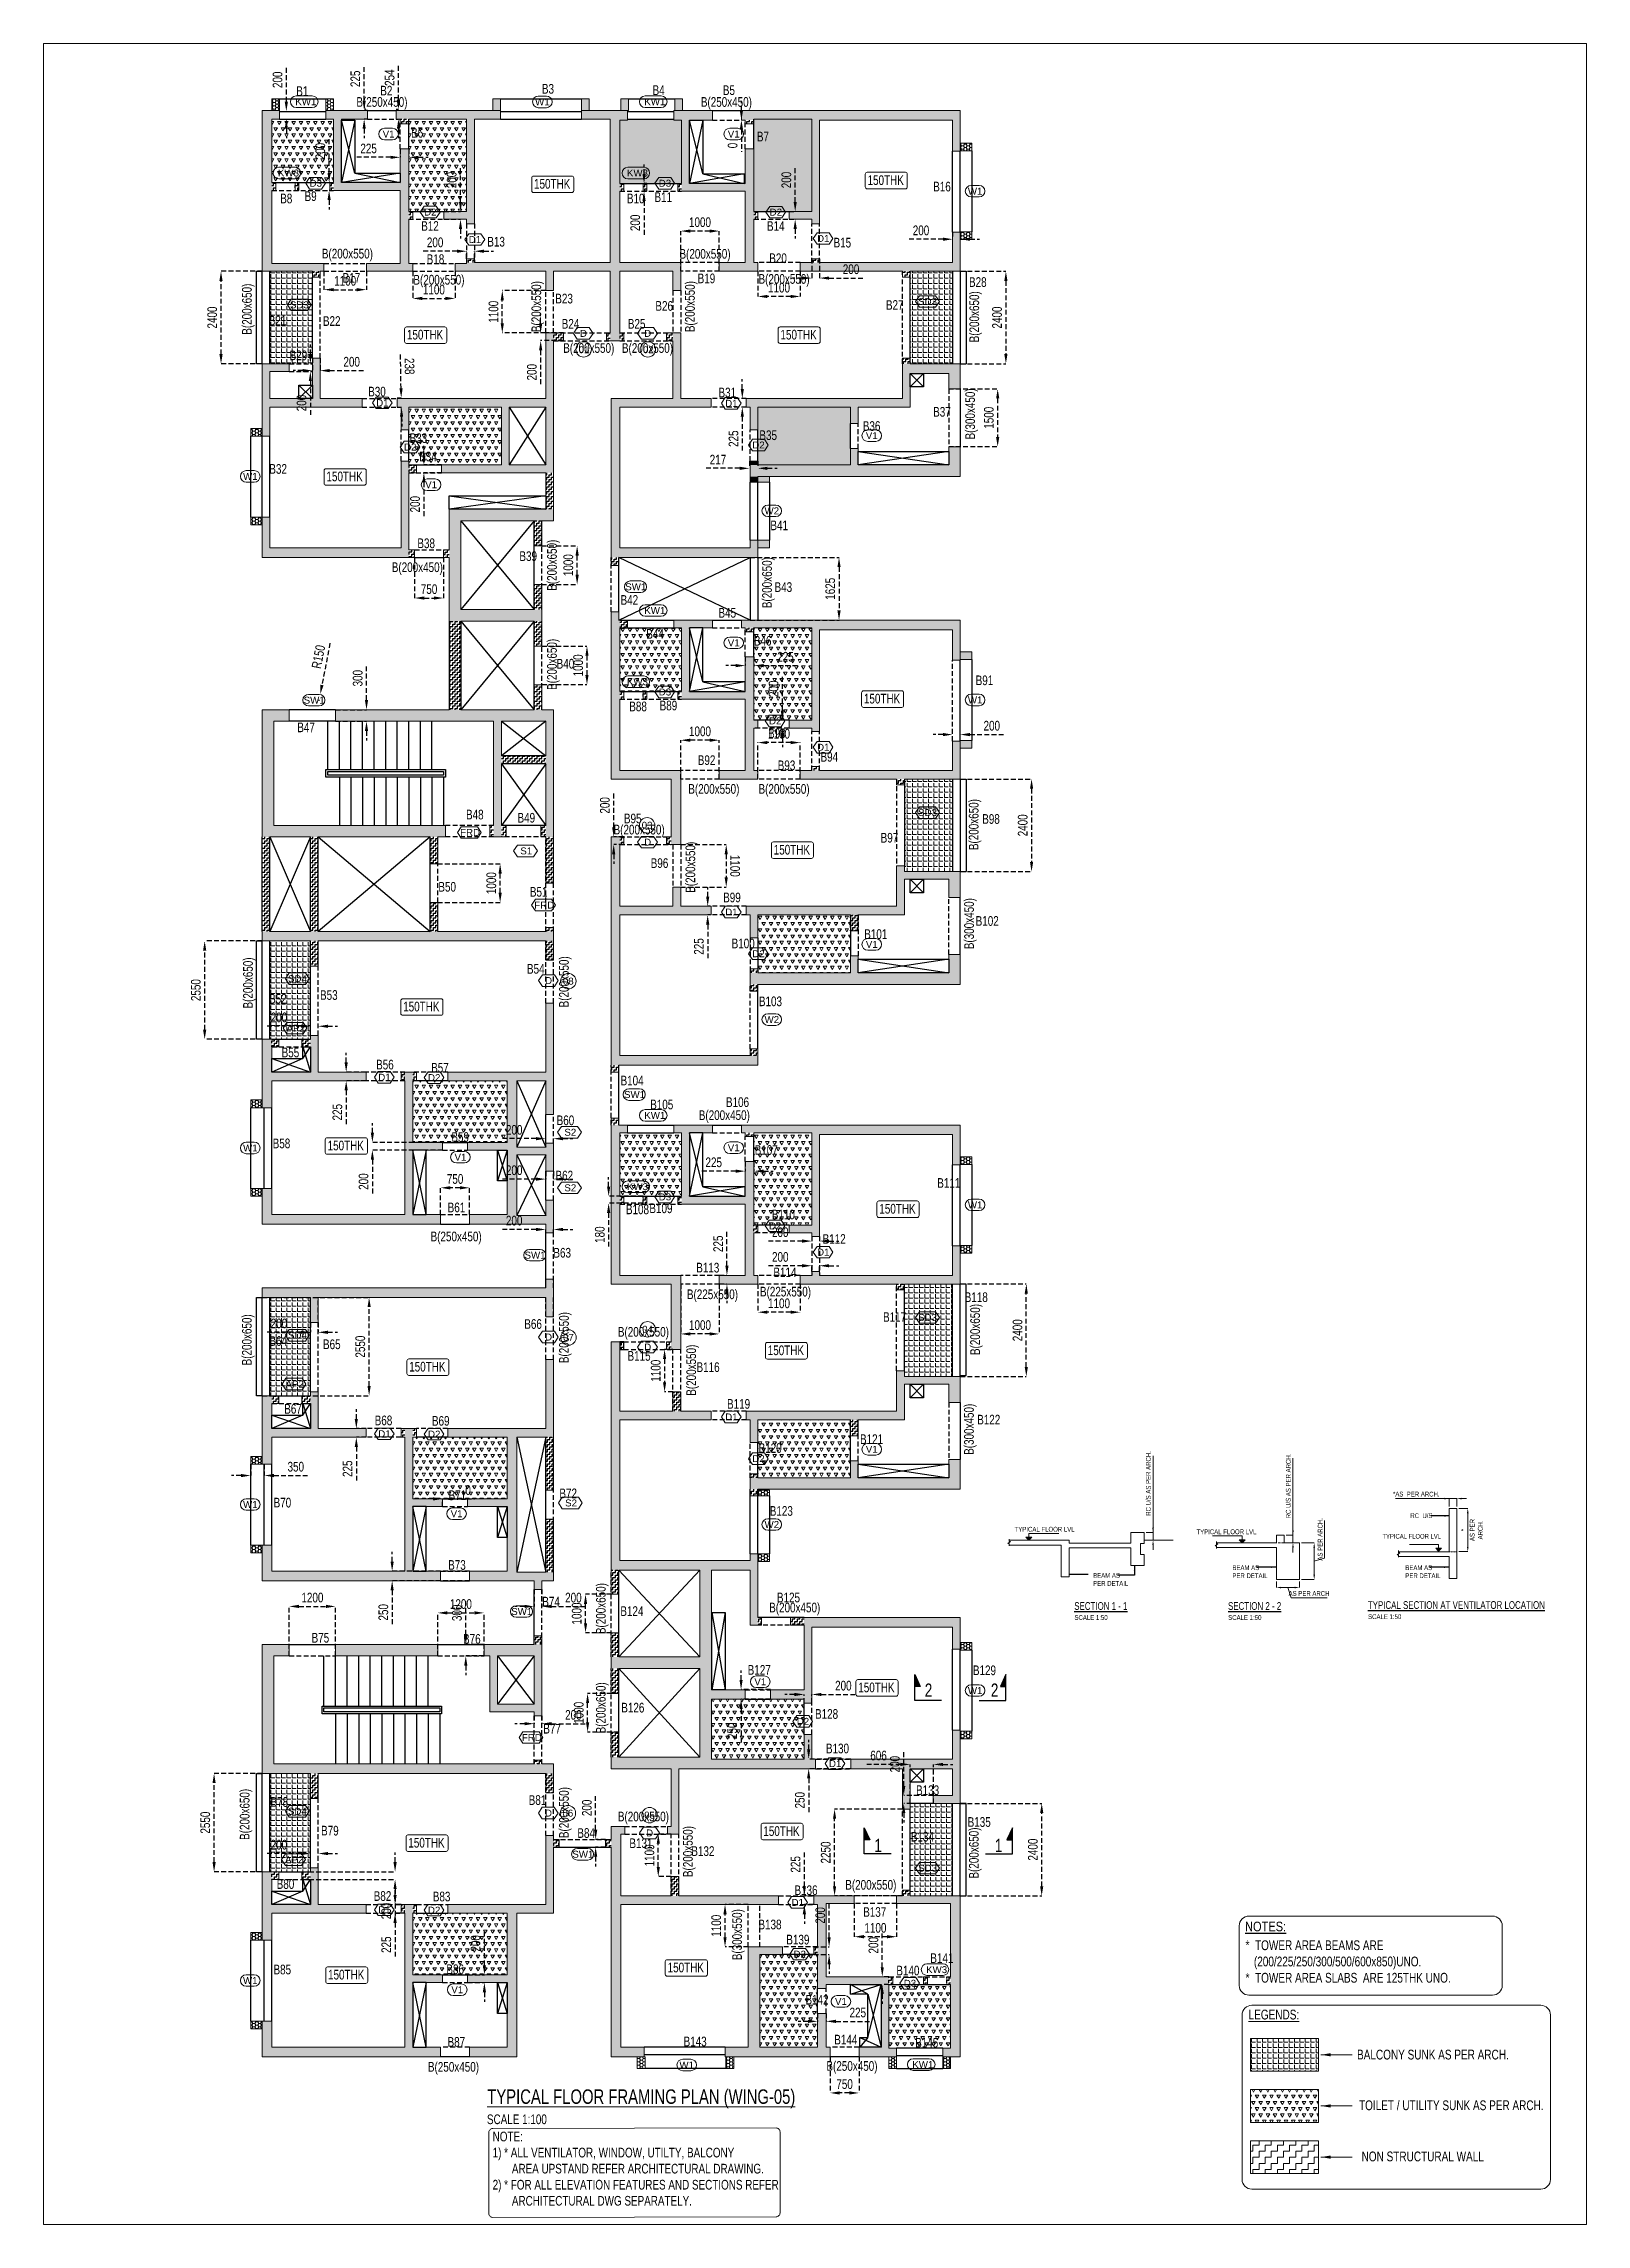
# Model space of a CAD drawing. Header units: millimetres. Extents: x 17 to 40023, y 104 to 56685.
import ezdxf
from ezdxf.enums import TextEntityAlignment as Align

# ---------------------------------------------------------------- set-up
doc = ezdxf.new("R2010")
doc.units = ezdxf.units.MM
for name, pattern in [('ACAD_ISO10W100', [18, 12, -3, 0, -3]), ('CONTINOUS', [0]), ('DASHED', [0.75, 0.5, -0.25]), ('HIDDEN', [0.375, 0.25, -0.125])]:
    doc.linetypes.add(name, pattern=pattern)
for name, color, linetype, lineweight in [('A-ANNO-DIMS', 8, 'Continuous', 15), ('A-OPNG-DOOR-TAGS', 8, 'Continuous', 15), ('A-OPNG-WNDW-TAGS', 8, 'Continuous', 15), ("S-BEAM NO'S", 2, 'Continuous', 20), ('S-GENERAL', 252, 'Continuous', 20), ('S-HATCH', 8, 'Continuous', 20), ('S-SEC', 30, 'Continuous', 20), ('S-SEC-TEXT', 2, 'Continuous', 20), ('s-text', 20, 'Continuous', 13), ('S-WALL', 100, 'Continuous', 20), ('STR-LEVEL TEXT', 110, 'Continuous', 30), ('STR-SECTION LINE', 121, 'Continuous', 20)]:
    doc.layers.add(name, color=color, linetype=linetype, lineweight=lineweight)
for name, color, linetype in [('A-DIM', 8, 'Continuous'), ('A-STAIRCASE', 8, 'Continuous'), ('HATCH', 8, 'Continuous'), ('RAILING', 6, 'Continuous'), ('S-BEAM', 4, 'HIDDEN'), ('S-BEAM 1', 6, 'Continuous'), ('S-CUT OUT', 43, 'Continuous'), ('S-CUTOUT', 25, 'Continuous'), ('S-TITLE', 2, 'Continuous'), ('S-WALL HATCH', 251, 'Continuous'), ('SEC LINE', 1, 'Continuous')]:
    doc.layers.add(name, color=color, linetype=linetype)
doc.styles.add('Dim.s & Anno.(Misc.)', font='ARIALN.TTF')
doc.styles.add('SOBHA', font='swisscl.ttf')
doc.styles.add('SOBHA SMALL', font='arial.ttf', dxfattribs={"height": 100})
doc.dimstyles.new('A-GFC-100', dxfattribs={"dimscale": 100, "dimtxt": 1.75, "dimasz": 1, "dimexe": 1, "dimexo": 1, "dimgap": 0.4, "dimtad": 1, "dimdec": 0, "dimdsep": 46, "dimtxsty": 'Dim.s & Anno.(Misc.)', "dimblk": 'ARCHTICK', "dimcen": 0, "dimdle": 0.5, "dimclrd": 252, "dimclre": 253, "dimclrt": 6, "dimazin": 2, "dimtfac": 1, "dimtdec": 0, "dimtix": 1, "dimtmove": 2, "dimatfit": 3, "dimfxl": 1, "dimtolj": 1, "dimlwd": 0, "dimlwe": 0, "dimarcsym": 0})
doc.dimstyles.new('S-100-2', dxfattribs={"dimscale": 100, "dimtxt": 2.5, "dimasz": 2.5, "dimexe": 0, "dimexo": 0, "dimgap": 1, "dimtad": 1, "dimdec": 0, "dimzin": 0, "dimdsep": 46, "dimtxsty": 'SOBHA', "dimcen": 0.0895, "dimclrd": 8, "dimclre": 8, "dimclrt": 2, "dimadec": 0, "dimazin": 0, "dimtfac": 1, "dimtdec": 0, "dimtofl": 0, "dimtmove": 0, "dimatfit": 3, "dimfxl": 0.18, "dimtolj": 1, "dimtzin": 0, "dimlwd": -1, "dimlwe": -1, "dimarcsym": 1})
doc.dimstyles.new('SOBHA STR DIM', dxfattribs={"dimtxt": 0.2, "dimasz": 0.2, "dimexe": 0, "dimexo": 0.01, "dimgap": 0.1, "dimtad": 1, "dimdsep": 46, "dimtxsty": 'SOBHA', "dimcen": 0.09, "dimclrd": 252, "dimclre": 252, "dimclrt": 2, "dimadec": 0, "dimazin": 0, "dimtfac": 1, "dimtofl": 0, "dimtmove": 2, "dimatfit": 1, "dimfxl": 0, "dimtolj": 1, "dimtzin": 0, "dimlwd": -1, "dimlwe": -1, "dimarcsym": 1})
pattern_1 = [(0, (0, 0), (62.5, 62.5), [62.5, -62.5]), (90, (62.5, 0), (-62.5, 62.5), [62.5, -62.5])]
pattern_2 = [(60, (105314.17, -1923.17), (-93.75, 162.379763), [93.75, -93.75]), (120, (105314.17, -1923.17), (-187.5, 1e-07), [93.75, -93.75]), (0, (105267.3, -1841.98), (93.75, 162.379763), [93.75, -93.75])]
pattern_3 = [(0, (0, 0), (0, 137.5), [100, -37.5]), (90, (0, 0), (-137.5, 8e-15), [100, -37.5])]
pattern_4 = [(0, (-597856.83, -91847.9), (75, 43.30127), [50, -100]), (120, (-597856.83, -91847.9), (-75, 43.30127), [50, -100]), (60, (-597856.83, -91847.9), (2e-14, 86.60254), [-100, 50])]

msp = doc.modelspace()

# ---------------------------------------------------------------- texts
at = {"layer": "S-BEAM NO'S", "color": 3, "linetype": 'Continuous', "style": 'SOBHA'}
for s, p in [('B1', (6567.2, 55327.9)), ('B2', (8746.8, 55339.9)), ('B3', (12938.8, 55387.4)), ('B4', (15808.3, 55351.9)), ('B5', (17630.3, 55351.9)), ('B6', (9545.8, 54244.4)), ('B7', (18512.8, 54148.9)), ('B8', (6151.8, 52541.4)), ('B9', (6783.3, 52600.9)), ('B10', (15142.8, 52541.4)), ('B11', (15857.3, 52577.4)), ('B16', (23085.3, 52850.9)), ('B12', (9807.8, 51827.9)), ('B14', (18774.3, 51827.9)), ('B13', (11522.3, 51420.9)), ('B15', (20501.3, 51396.9)), ('B18', (9950.8, 50968.4)), ('B20', (18834.3, 50991.9)), ('B17', (7771.3, 50480.9)), ('B19', (16976.8, 50468.4)), ('B28', (24014.3, 50373.4)), ('B23', (13285.3, 49944.9)), ('B26', (15881.3, 49754.4)), ('B27', (21859.3, 49778.4)), ('B21', (5854.3, 49373.4)), ('B22', (7259.3, 49361.9)), ('B24', (13451.8, 49290.4)), ('B25', (15166.8, 49290.4)), ('B29', (6394.8, 48471.9)), ('B30', (8433.3, 47530.9)), ('B31', (17517.3, 47507.4)), ('B37', (23084.3, 47006.9)), ('B33', (9506.3, 46323.4)), ('B35', (18578.3, 46399.9)), ('B36', (21260.3, 46637.9)), ('B34', (9756.3, 45847.4)), ('B32', (5870.3, 45525.4)), ('B41', (18863.8, 44060.9)), ('B38', (9708.8, 43596.4)), ('B39', (12355.3, 43262.9)), ('B43', (18971.3, 42459.4)), ('B42', (14977.8, 42125.9)), ('B45', (17516.8, 41792.4)), ('B44', (15645.3, 41244.4)), ('B46', (18434.8, 41065.9)), ('B40', (13320.8, 40470.4)), ('B91', (24186.8, 40040.9)), ('B88', (15204.3, 39362.9)), ('B89', (15991.3, 39386.9)), ('B47', (6595.3, 38820.4)), ('B90', (18803.3, 38665.9)), ('B92', (16980.3, 37969.9)), ('B93', (19053.3, 37835.9)), ('B94', (20162.8, 38055.4)), ('B48', (10970.3, 36557.4)), ('B49', (12305.3, 36474.4)), ('B95', (15065.3, 36455.4)), ('B98', (24356.8, 36443.4)), ('B97', (21723.3, 35955.9)), ('B96', (15760.3, 35298.4)), ('B50', (10253.8, 34683.4)), ('B51', (12626.3, 34552.4)), ('B99', (17638.8, 34406.9)), ('B102', (24186.8, 33797.4)), ('B100', (17858.3, 33212.9)), ('B101', (21296.8, 33456.4)), ('B54', (12551.3, 32554.4)), ('B52', (5863.3, 31778.9)), ('B53', (7184.3, 31875.9)), ('B103', (18565.3, 31711.4)), ('B55', (6188.8, 30384.4)), ('B56', (8639.3, 30070.9)), ('B57', (10066.3, 29988.9)), ('B104', (14977.3, 29656.9)), ('B60', (13320.8, 28625.4)), ('B105', (15746.3, 29034.9)), ('B106', (17711.8, 29095.9)), ('B59', (10590.8, 28191.9)), ('B58', (5956.8, 28025.4)), ('B107', (18456.8, 27854.4)), ('B62', (13290.8, 27190.9)), ('B111', (23190.3, 26998.9)), ('B61', (10494.8, 26364.4)), ('B109', (15725.8, 26342.9)), ('B108', (15116.8, 26314.4)), ('B110', (18899.8, 26180.9)), ('B112', (20217.3, 25545.9)), ('B63', (13236.3, 25188.4)), ('B113', (16940.3, 24802.9)), ('B114', (18941.3, 24680.4)), ('B117', (21784.8, 23521.9)), ('B118', (23902.8, 24035.9)), ('B66', (12481.8, 23340.4)), ('B64', (5872.8, 22897.9)), ('B65', (7261.8, 22814.4)), ('B115', (15158.3, 22512.4)), ('B116', (16948.3, 22220.9)), ('B119', (17739.8, 21266.9)), ('B67', (6255.8, 21137.9)), ('B68', (8602.3, 20838.4)), ('B69', (10086.8, 20826.9)), ('B122', (24225.8, 20858.9)), ('B120', (18557.8, 20121.4)), ('B121', (21187.8, 20351.9)), ('B70', (5980.8, 18705.9)), ('B71', (10518.3, 18897.4)), ('B72', (13391.8, 18945.4)), ('B123', (18847.3, 18489.9)), ('B73', (10506.8, 17087.9)), ('B125', (19032.8, 16243.4)), ('B74', (12948.8, 16137.4)), ('B124', (14972.8, 15891.4)), ('B75', (6966.3, 15199.4)), ('B76', (10893.3, 15169.4)), ('B127', (18274.8, 14365.4)), ('B129', (24114.8, 14355.4)), ('B126', (14996.8, 13386.4)), ('B77', (12975.3, 12839.9)), ('B128', (20021.3, 13222.9)), ('B130', (20303.8, 12327.9)), ('B133', (22641.3, 11243.9)), ('B78', (5901.8, 10939.9)), ('B81', (12596.3, 10988.4)), ('B79', (7211.8, 10195.4)), ('B84', (13857.8, 10132.9)), ('B134', (22506.3, 10038.4)), ('B135', (23978.8, 10419.9)), ('B131', (15207.8, 9868.4)), ('B132', (16813.8, 9664.9)), ('B80', (6060.8, 8809.4)), ('B82', (8577.3, 8498.4)), ('B83', (10109.3, 8486.4)), ('B136', (19487.8, 8648.9)), ('B138', (18553.8, 7760.4)), ('B137', (21269.8, 8084.4)), ('B139', (19276.8, 7367.9)), ('B85', (5978.3, 6591.4)), ('B86', (10461.8, 6598.9)), ('B140', (22130.3, 6564.9)), ('B141', (23010.8, 6886.9)), ('B142', (19772.8, 5809.4)), ('B87', (10491.3, 4714.4)), ('B143', (16612.3, 4724.9)), ('B144', (20519.3, 4772.9)), ('B145', (22617.8, 4694.4))]:
    msp.add_text(s, height=250, dxfattribs=at).set_placement(p)
at = {"layer": "S-BEAM NO'S", "color": 2}
for s, insert, char_height, width, attachment_point, style in [('{\\fSwis721 LtCn BT|b0|i0|c0|p34;B(250x450)}', (9451.9, 55296.3), 250, 3976.363, 3, 'Dim.s & Anno.(Misc.)'), ('{\\fSwis721 LtCn BT|b0|i0|c0|p34;B(250x450)}', (18384.9, 55296.3), 250, 3976.363, 3, 'Dim.s & Anno.(Misc.)'), ('{\\fSwis721 LtCn BT|b0|i0|c0|p34;B(200x550)}', (8556.9, 51361.5, 0), 250, 3976.363, 3, 'Dim.s & Anno.(Misc.)'), ('{\\fSwis721 LtCn BT|b0|i0|c0|p34;B(200x550)}', (17830.4, 51355.5, 0), 250, 3976.363, 3, 'Dim.s & Anno.(Misc.)'), ('{\\fSwis721 LtCn BT|b0|i0|c0|p34;B(200x550)}', (10930.4, 50683.5, 0), 250, 3976.363, 3, 'Dim.s & Anno.(Misc.)'), ('{\\fSwis721 LtCn BT|b0|i0|c0|p34;B(200x550)}', (19880.4, 50705, 0), 250, 3976.363, 3, 'Dim.s & Anno.(Misc.)'), ('{\\fSwis721 LtCn BT|b0|i0|c0|p34;B(200x550)}', (14815.9, 48912.3, 0), 250, 3976.363, 3, 'Dim.s & Anno.(Misc.)'), ('{\\fSwis721 LtCn BT|b0|i0|c0|p34;B(200x550)}', (16338.4, 48912.3, 0), 250, 3976.363, 3, 'Dim.s & Anno.(Misc.)'), ('{\\fSwis721 LtCn BT|b0|i0|c0|p34;B(200x450)}', (10370.4, 43225), 250, 3976.363, 3, 'Dim.s & Anno.(Misc.)'), ('{\\fSwis721 LtCn BT|b0|i0|c0|p34;B(200x550)}', (18059.9, 37473, 0), 250, 3976.363, 3, 'Dim.s & Anno.(Misc.)'), ('{\\fSwis721 LtCn BT|b0|i0|c0|p34;B(200x550)}', (19880.4, 37473, 0), 250, 3976.363, 3, 'Dim.s & Anno.(Misc.)'), ('{\\fSwis721 LtCn BT|b0|i0|c0|p34;B(200x550)}', (16122.1, 36417.5), 250, 3976.363, 3, 'Dim.s & Anno.(Misc.)'), ('{\\fSwis721 LtCn BT|b0|i0|c0|p34;B(200x450)}', (18331.4, 29008.8), 250, 3976.363, 3, 'Dim.s & Anno.(Misc.)'), ('{\\fSwis721 LtCn BT|b0|i0|c0|p34;B(250x450)}', (11376.4, 25861.5), 250, 3976.363, 3, 'Dim.s & Anno.(Misc.)'), ('{\\fSwis721 LtCn BT|b0|i0|c0|p34;B(225x550)}', (18023.5, 24360.9), 250, 3976.363, 3, 'Dim.s & Anno.(Misc.)'), ('{\\fSwis721 LtCn BT|b0|i0|c0|p34;B(225x550)}', (19917.5, 24429.9), 250, 3976.363, 3, 'Dim.s & Anno.(Misc.)'), ('{\\fSwis721 LtCn BT|b0|i0|c0|p34;B(200x550)}', (16233, 23386.6), 250, 3976.363, 3, 'Dim.s & Anno.(Misc.)'), ('{\\fSwis721 LtCn BT|b0|i0|c0|p34;B(200x450)}', (20156.4, 16233.8), 250, 3976.363, 3, 'Dim.s & Anno.(Misc.)'), ('{\\fSwis721 LtCn BT|b0|i0|c0|p34;2}', (22866.5, 14136.3), 341.797, 561.718, 1, 'Dim.s & Anno.(Misc.)'), ('{\\fSwis721 LtCn BT|b0|i0|c0|p34;2}', (24580.1, 14136.3), 341.797, 561.718, 1, 'Dim.s & Anno.(Misc.)'), ('{\\fSwis721 LtCn BT|b0|i0|c0|p34;B(200x550)}', (16233, 10811.6), 250, 3976.363, 3, 'Dim.s & Anno.(Misc.)'), ('{\\fSwis721 LtCn BT|b0|i0|c0|p34;1}', (21559.6, 10107.8), 341.797, 561.718, 1, 'Dim.s & Anno.(Misc.)'), ('{\\fSwis721 LtCn BT|b0|i0|c0|p34;1}', (24878.6, 10107.8), 341.797, 561.718, 3, 'Dim.s & Anno.(Misc.)'), ('{\\fSwis721 LtCn BT|b0|i0|c0|p34;B(200x550)}', (22130.2, 9039.9), 250, 3976.363, 3, 'Dim.s & Anno.(Misc.)'), ('{\\fSwis721 LtCn BT|b0|i0|c0|p34;B(250x450)}', (11307.6, 4316.8), 250, 3976.363, 3, 'Dim.s & Anno.(Misc.)'), ('{\\fSwis721 LtCn BT|b0|i0|c0|p34;B(250x450)}', (21641.4, 4339.3), 250, 3976.363, 3, 'Dim.s & Anno.(Misc.)'), ('\\pxql;{\\H0.75x;\\LTYPICAL FLOOR FRAMING PLAN (WING-05)}', (11521.6, 3607.1, 0), 500, 17941.367, 1, 'SOBHA'), ('{\\fSwis721 LtCn BT|b0|i0|c0|p34;SCALE 1:100}', (11513.6, 2956.1, 0), 250, 3976.363, 1, 'Dim.s & Anno.(Misc.)'), ('{\\fSwis721 LtCn BT|b0|i0|c0|p34;NOTE:\\P1) * ALL VENTILATOR, WINDOW, UTILTY, BALCONY  \\P       AREA UPSTAND REFER ARCHITECTURAL DRAWING.\\P2) * FOR ALL ELEVATION FEATURES AND SECTIONS REFER \\P       ARCHITECTURAL DWG SEPARATELY.}', (11660.8, 2509, 0), 250, 10894.885, 1, 'Dim.s & Anno.(Misc.)')]:
    msp.add_mtext(s, dxfattribs=dict(at, insert=insert, char_height=char_height, width=width, attachment_point=attachment_point, style=style))
at = {"layer": "S-BEAM NO'S", "color": 2, "char_height": 250, "width": 3976.363, "attachment_point": 3, "rotation": 90, "style": 'Dim.s & Anno.(Misc.)'}
for s, insert in [('{\\fSwis721 LtCn BT|b0|i0|c0|p34;B(200x650)}', (5163, 50457.7, 0)), ('{\\fSwis721 LtCn BT|b0|i0|c0|p34;B(200x550)}', (12667.4, 50524.3)), ('{\\fSwis721 LtCn BT|b0|i0|c0|p34;B(200x550)}', (16651.9, 50524.3)), ('{\\fSwis721 LtCn BT|b0|i0|c0|p34;B(200x650)}', (24025, 50259.9, 0)), ('{\\fSwis721 LtCn BT|b0|i0|c0|p34;B(300x450)}', (23917.8, 47739.9)), ('{\\fSwis721 LtCn BT|b0|i0|c0|p34;B(200x650)}', (13073.4, 43813.6, 0)), ('{\\fSwis721 LtCn BT|b0|i0|c0|p34;B(200x650)}', (18650.5, 43362.4, 0)), ('{\\fSwis721 LtCn BT|b0|i0|c0|p34;B(200x650)}', (13073.4, 41241.7, 0)), ('{\\fSwis721 LtCn BT|b0|i0|c0|p34;B(200x650)}', (24010, 37084.9, 0)), ('{\\fSwis721 LtCn BT|b0|i0|c0|p34;B(200x550)}', (16663.1, 35977.1, 0)), ('{\\fSwis721 LtCn BT|b0|i0|c0|p34;B(300x450)}', (23890.3, 34514.9)), ('{\\fSwis721 LtCn BT|b0|i0|c0|p34;B(200x650)}', (5190, 32975.7, 0)), ('{\\fSwis721 LtCn BT|b0|i0|c0|p34;B(200x550)}', (13384.4, 33005.6)), ('{\\fSwis721 LtCn BT|b0|i0|c0|p34;B(200x650)}', (24046.5, 23984.9, 0)), ('{\\fSwis721 LtCn BT|b0|i0|c0|p34;B(200x650)}', (5160.5, 23717.2, 0)), ('{\\fSwis721 LtCn BT|b0|i0|c0|p34;B(200x550)}', (13384.4, 23774.1)), ('{\\fSwis721 LtCn BT|b0|i0|c0|p34;B(200x550)}', (16684.4, 22929.1)), ('{\\fSwis721 LtCn BT|b0|i0|c0|p34;B(300x450)}', (23886.8, 21395.9)), ('{\\fSwis721 LtCn BT|b0|i0|c0|p34;B(200x650)}', (14341.4, 16743.5, 0)), ('{\\fSwis721 LtCn BT|b0|i0|c0|p34;B(200x650)}', (14341.4, 14168.5, 0)), ('{\\fSwis721 LtCn BT|b0|i0|c0|p34;B(200x650)}', (5104.5, 11404.7, 0)), ('{\\fSwis721 LtCn BT|b0|i0|c0|p34;B(200x550)}', (13384.4, 11451.3)), ('{\\fSwis721 LtCn BT|b0|i0|c0|p34;B(200x550)}', (16599.3, 10439.6)), ('{\\fSwis721 LtCn BT|b0|i0|c0|p34;B(200x650)}', (24014, 10402.2, 0)), ('{\\fSwis721 LtCn BT|b0|i0|c0|p34;B(300x550)}', (17873.8, 8283.8))]:
    msp.add_mtext(s, dxfattribs=dict(at, insert=insert))
at = {"layer": 's-text', "color": 2, "style": 'SOBHA'}
msp.add_text('%%ULEGENDS:', height=253.125, dxfattribs=at).set_placement((31264.4, 5421.6, 0))
for s, p in [('BALCONY SUNK AS PER ARCH.', (36043.9, 4383.4, 0)), ('TOILET / UTILITY SUNK AS PER ARCH.', (36520.4, 3068.3, 0)), ('NON STRUCTURAL WALL', (35779.9, 1741, 0))]:
    msp.add_text(s, height=253.125, dxfattribs=at).set_placement(p, align=Align.CENTER)
at = {"layer": 's-text', "color": 2, "attachment_point": 1}
for s, insert, char_height, width, style in [('{\\fSwis721 LtCn BT|b0|i0|c0|p34;150THK }', (21383.2, 53268.6, -416), 250, 3976.363, 'Dim.s & Anno.(Misc.)'), ('{\\fSwis721 LtCn BT|b0|i0|c0|p34;150THK }', (12734.2, 53172.4, -416), 250, 3976.363, 'Dim.s & Anno.(Misc.)'), ('{\\fSwis721 LtCn BT|b0|i0|c0|p34;150THK }', (9438.2, 49259, -416), 250, 3976.363, 'Dim.s & Anno.(Misc.)'), ('{\\fSwis721 LtCn BT|b0|i0|c0|p34;150THK }', (19124.7, 49259, -416), 250, 3976.363, 'Dim.s & Anno.(Misc.)'), ('{\\fSwis721 LtCn BT|b0|i0|c0|p34;150THK }', (7350.8, 45579.9, -416), 250, 3976.363, 'Dim.s & Anno.(Misc.)'), ('{\\fSwis721 LtCn BT|b0|i0|c0|p34;150THK }', (21288.7, 39815.7, -416), 250, 3976.363, 'Dim.s & Anno.(Misc.)'), ('{\\fSwis721 LtCn BT|b0|i0|c0|p34;150THK }', (18950.2, 35895.8, -416), 250, 3976.363, 'Dim.s & Anno.(Misc.)'), ('{\\fSwis721 LtCn BT|b0|i0|c0|p34;150THK }', (9340.7, 31825.8, -416), 250, 3976.363, 'Dim.s & Anno.(Misc.)'), ('{\\fSwis721 LtCn BT|b0|i0|c0|p34;150THK }', (7381.5, 28220.5, -416), 250, 3976.363, 'Dim.s & Anno.(Misc.)'), ('{\\fSwis721 LtCn BT|b0|i0|c0|p34;150THK }', (21688.3, 26580.6, -416), 250, 3976.363, 'Dim.s & Anno.(Misc.)'), ('{\\fSwis721 LtCn BT|b0|i0|c0|p34;150THK }', (18794.7, 22908.3, -416), 250, 3976.363, 'Dim.s & Anno.(Misc.)'), ('{\\fSwis721 LtCn BT|b0|i0|c0|p34;150THK }', (9497.2, 22482.3, -416), 250, 3976.363, 'Dim.s & Anno.(Misc.)'), ('{\\fSwis721 LtCn BT|b0|i0|c0|p34;150THK }', (21142.7, 14161.4, -416), 250, 3976.363, 'Dim.s & Anno.(Misc.)'), ('{\\fSwis721 LtCn BT|b0|i0|c0|p34;150THK }', (18680.2, 10434.3, -416), 250, 3976.363, 'Dim.s & Anno.(Misc.)'), ('{\\fSwis721 LtCn BT|b0|i0|c0|p34;150THK }', (9474.2, 10132.3, -416), 250, 3976.363, 'Dim.s & Anno.(Misc.)'), ('*  TOWER AREA BEAMS ARE \\P   (200/225/250/300/500/600x850)UNO.\\P*  TOWER AREA SLABS  ARE 125THK UNO.', (31185.6, 7473.8, 0), 253.125, 10109.6, 'SOBHA'), ('{\\fSwis721 LtCn BT|b0|i0|c0|p34;150THK }', (16199.2, 6895.1, -416), 250, 3976.363, 'Dim.s & Anno.(Misc.)'), ('{\\fSwis721 LtCn BT|b0|i0|c0|p34;150THK }', (7392.1, 6709, -416), 250, 3976.363, 'Dim.s & Anno.(Misc.)')]:
    msp.add_mtext(s, dxfattribs=dict(at, insert=insert, char_height=char_height, width=width, style=style))
at = {"layer": 'S-TITLE', "color": 2, "style": 'Dim.s & Anno.(Misc.)'}
msp.add_text('%%UNOTES:', height=250, dxfattribs=at).set_placement((31171.6, 7708.5, 0))

# ---------------------------------------------------------------- blocks, each defined once
blk = doc.blocks.new('WING 05 TYP WALLS')
at = {"layer": 'S-WALL HATCH', "ltscale": 7.5, "transparency": 33554687}
h = blk.add_hatch(color=251, dxfattribs=at)
h.dxf.hatch_style = 1
h.paths.add_polyline_path([(-607332, -43123), (-607332, -42923), (-607332, -41273), (-607132, -41273), (-607132, -41048), (-607332, -41048), (-607582, -41048), (-607582, -45223), (-607332, -45223), (-606282, -45223), (-606082, -45223), (-605982, -45223), (-605982, -45023), (-607332, -45023)])
h = blk.add_hatch(color=251, dxfattribs=at)
h.dxf.hatch_style = 1
h.paths.add_polyline_path([(-603782, -42048), (-604007, -42048), (-604007, -42923), (-605532, -42923), (-605532, -41273), (-604857, -41273), (-604857, -41048), (-605932, -41048), (-605932, -41273), (-605732, -41273), (-605732, -42923), (-605732, -43123), (-604007, -43123), (-604007, -45023), (-604882, -45023), (-604882, -45223), (-604007, -45223), (-603782, -45223), (-603682, -45223), (-603682, -45023), (-603782, -45023), (-603782, -43873), (-603782, -43673)])
h = blk.add_hatch(color=251, dxfattribs=at)
h.dxf.hatch_style = 1
h.paths.add_polyline_path([(-602082, -41273), (-601407, -41273), (-601407, -41048), (-603782, -41048), (-604007, -41048), (-604107, -41048), (-604107, -41273), (-604007, -41273), (-603782, -41273), (-602282, -41273), (-602282, -43673), (-602872, -43673), (-602872, -43873), (-602282, -43873), (-602282, -43988), (-602082, -43988)])
h = blk.add_hatch(dxfattribs=at)
h.set_pattern_fill('ZIGZAG', color=251, scale=500)
h.set_pattern_definition([(0, (-604006.83, -41397.9), (62.5, 62.5), [62.5, -62.5]), (90, (-603944.33, -41397.9), (-62.5, 62.5), [62.5, -62.5])])
h.paths.add_polyline_path([(-603782, -41273), (-604007, -41273), (-604007, -41398), (-603782, -41398)])
h = blk.add_hatch(color=251, dxfattribs=at)
h.dxf.hatch_style = 1
h.paths.add_polyline_path([(-596732, -44998), (-598307, -44998), (-598307, -43148), (-598307, -42948), (-598307, -41298), (-598107, -41298), (-598107, -41048), (-599307, -41048), (-599307, -41273), (-598557, -41273), (-598557, -44998), (-602082, -44998), (-602282, -44998), (-602282, -45023), (-602582, -45023), (-602582, -45223), (-602282, -45223), (-600232, -45223), (-600232, -45723), (-600032, -45723), (-600032, -45223), (-598557, -45223), (-598557, -46823), (-598557, -47023), (-598307, -47023), (-598307, -46823), (-598307, -45223), (-596932, -45223), (-596932, -45723), (-596732, -45723), (-596732, -45223)])
h = blk.add_hatch(color=251, dxfattribs=at)
h.dxf.hatch_style = 1
h.paths.add_polyline_path([(-594832, -42048), (-595057, -42048), (-595057, -42948), (-596507, -42948), (-596507, -41298), (-595907, -41298), (-595907, -41048), (-596907, -41048), (-596907, -41298), (-596707, -41298), (-596707, -42948), (-596707, -43148), (-595057, -43148), (-595057, -44998), (-595732, -44998), (-595732, -45223), (-594732, -45223), (-594732, -44998), (-594832, -44998), (-594832, -43873), (-594832, -43673)])
h = blk.add_hatch(color=251, dxfattribs=at)
h.dxf.hatch_style = 1
h.paths.add_polyline_path([(-593132, -41298), (-589682, -41298), (-589682, -42110), (-589482, -42110), (-589482, -41298), (-589482, -41048), (-593132, -41048), (-595157, -41048), (-595157, -41298), (-595057, -41298), (-594832, -41298), (-594832, -41273), (-593332, -41273), (-593332, -43673), (-593922, -43673), (-593922, -43873), (-593332, -43873), (-593332, -43988), (-593132, -43988)])
h = blk.add_hatch(dxfattribs=at)
h.set_pattern_fill('ZIGZAG', color=251, scale=500)
h.set_pattern_definition([(0, (-595056.83, -41397.9), (62.5, 62.5), [62.5, -62.5]), (90, (-594994.33, -41397.9), (-62.5, 62.5), [62.5, -62.5])])
h.paths.add_polyline_path([(-594832, -41298), (-595057, -41298), (-595057, -41398), (-594832, -41398)])
h = blk.add_hatch(dxfattribs=at)
h.set_pattern_fill('ZIGZAG', color=251, scale=500)
h.set_pattern_definition([(0, (-607331.83, -43122.9), (62.5, 62.5), [62.5, -62.5]), (90, (-607269.33, -43122.9), (-62.5, 62.5), [62.5, -62.5])])
h.paths.add_polyline_path([(-606632, -42923), (-606732, -42923), (-606732, -43123), (-606632, -43123)])
h.paths.add_polyline_path([(-607232, -42923), (-607332, -42923), (-607332, -43123), (-607232, -43123)])
h = blk.add_hatch(dxfattribs=at)
h.set_pattern_fill('ZIGZAG', color=251, scale=500)
h.set_pattern_definition([(0, (-605831.83, -43122.9), (62.5, 62.5), [62.5, -62.5]), (90, (-605769.33, -43122.9), (-62.5, 62.5), [62.5, -62.5])])
h.paths.add_polyline_path([(-605732, -42923), (-605832, -42923), (-605832, -43123), (-605732, -43123)])
h = blk.add_hatch(dxfattribs=at)
h.set_pattern_fill('ZIGZAG', color=251, scale=500)
h.set_pattern_definition([(0, (-598306.83, -43147.9), (62.5, 62.5), [62.5, -62.5]), (90, (-598244.33, -43147.9), (-62.5, 62.5), [62.5, -62.5])])
h.paths.add_polyline_path([(-598207, -42948), (-598307, -42948), (-598307, -43148), (-598207, -43148)])
h = blk.add_hatch(dxfattribs=at)
h.set_pattern_fill('ZIGZAG', color=251, scale=500)
h.set_pattern_definition([(0, (-597706.83, -43147.9), (62.5, 62.5), [62.5, -62.5]), (90, (-597644.33, -43147.9), (-62.5, 62.5), [62.5, -62.5])])
h.paths.add_polyline_path([(-597607, -42948), (-597707, -42948), (-597707, -43148), (-597607, -43148)])
h = blk.add_hatch(dxfattribs=at)
h.set_pattern_fill('ZIGZAG', color=251, scale=500)
h.set_pattern_definition([(0, (-596806.83, -43147.9), (62.5, 62.5), [62.5, -62.5]), (90, (-596744.33, -43147.9), (-62.5, 62.5), [62.5, -62.5])])
h.paths.add_polyline_path([(-596707, -42948), (-596807, -42948), (-596807, -43148), (-596707, -43148)])
h = blk.add_hatch(dxfattribs=at)
h.set_pattern_fill('ZIGZAG', color=251, scale=500)
h.set_pattern_definition([(0, (-603781.83, -43872.9), (62.5, 62.5), [62.5, -62.5]), (90, (-603719.33, -43872.9), (-62.5, 62.5), [62.5, -62.5])])
h.paths.add_polyline_path([(-603682, -43673), (-603782, -43673), (-603782, -43873), (-603682, -43873)])
h = blk.add_hatch(dxfattribs=at)
h.set_pattern_fill('ZIGZAG', color=251, scale=500)
h.set_pattern_definition([(0, (-594831.83, -43872.9), (62.5, 62.5), [62.5, -62.5]), (90, (-594769.33, -43872.9), (-62.5, 62.5), [62.5, -62.5])])
h.paths.add_polyline_path([(-594732, -43673), (-594832, -43673), (-594832, -43873), (-594732, -43873)])
h = blk.add_hatch(color=251, dxfattribs=at)
h.dxf.hatch_style = 1
h.paths.add_polyline_path([(-589482, -44998), (-589482, -44210), (-589682, -44210), (-589682, -44998), (-593132, -44998), (-593332, -44998), (-593632, -44998), (-593632, -45223), (-590982, -45223), (-590782, -45223), (-589482, -45223)])
h = blk.add_hatch(dxfattribs=at)
h.set_pattern_fill('ZIGZAG', color=251, scale=500)
h.set_pattern_definition([(0, (-606281.83, -45372.9), (62.5, 62.5), [62.5, -62.5]), (90, (-606219.33, -45372.9), (-62.5, 62.5), [62.5, -62.5])])
h.paths.add_polyline_path([(-606082, -45223), (-606282, -45223), (-606282, -45373), (-606082, -45373)])
h = blk.add_hatch(dxfattribs=at)
h.set_pattern_fill('ZIGZAG', color=251, scale=500)
h.set_pattern_definition([(0, (-602281.83, -44997.9), (62.5, 62.5), [62.5, -62.5]), (90, (-602219.33, -44997.9), (-62.5, 62.5), [62.5, -62.5])])
h.paths.add_polyline_path([(-602082, -44898), (-602282, -44898), (-602282, -44998), (-602082, -44998)])
h = blk.add_hatch(dxfattribs=at)
h.set_pattern_fill('ZIGZAG', color=251, scale=500)
h.set_pattern_definition([(0, (-593331.83, -45372.9), (62.5, 62.5), [62.5, -62.5]), (90, (-593269.33, -45372.9), (-62.5, 62.5), [62.5, -62.5])])
h.paths.add_polyline_path([(-590782, -45223), (-590982, -45223), (-590982, -45373), (-590782, -45373)])
h.paths.add_polyline_path([(-593132, -44898), (-593332, -44898), (-593332, -44998), (-593132, -44998)])
h = blk.add_hatch(color=251, dxfattribs=at)
h.dxf.hatch_style = 1
h.paths.add_polyline_path([(-600032, -48748), (-600032, -48523), (-600032, -47023), (-600032, -46823), (-600232, -46823), (-600232, -48523), (-604082, -48523), (-604082, -48748), (-603982, -48748), (-603982, -49338), (-603782, -49338), (-603782, -48748), (-601382, -48748), (-601382, -50248), (-602932, -50248), (-602932, -50448), (-600232, -50448), (-600032, -50448)])
h.paths.add_polyline_path([(-601182, -50248), (-601182, -48748), (-600232, -48748), (-600232, -50248)], flags=16)
h = blk.add_hatch(dxfattribs=at)
h.set_pattern_fill('ZIGZAG', color=251, scale=500)
h.set_pattern_definition(pattern_1)
h.paths.add_polyline_path([(-599767, -46823), (-600032, -46823), (-600032, -47023), (-599767, -47023)])
h = blk.add_hatch(dxfattribs=at)
h.set_pattern_fill('ZIGZAG', color=251, scale=500)
h.set_pattern_definition([(0, (-598656.83, -47022.9), (62.5, 62.5), [62.5, -62.5]), (90, (-598594.33, -47022.9), (-62.5, 62.5), [62.5, -62.5])])
h.paths.add_polyline_path([(-598207, -46823), (-598307, -46823), (-598307, -47023), (-598207, -47023)])
h.paths.add_polyline_path([(-598557, -46823), (-598657, -46823), (-598657, -47023), (-598557, -47023)])
h = blk.add_hatch(color=251, dxfattribs=at)
h.dxf.hatch_style = 1
h.paths.add_polyline_path([(-594732, -52398), (-594732, -52198), (-594932, -52198), (-594932, -52398), (-598307, -52398), (-598307, -48748), (-595942, -48748), (-595942, -48523), (-596732, -48523), (-596732, -46823), (-596932, -46823), (-596932, -47023), (-596932, -48523), (-598532, -48523), (-598532, -52648), (-598332, -52648), (-594732, -52648)])
h = blk.add_hatch(dxfattribs=at)
h.set_pattern_fill('ZIGZAG', color=251, scale=500)
h.set_pattern_definition(pattern_1)
h.paths.add_polyline_path([(-596932, -46823), (-597097, -46823), (-597097, -47023), (-596932, -47023)], flags=17)
h = blk.add_hatch(color=251, dxfattribs=at)
h.dxf.hatch_style = 1
h.paths.add_polyline_path([(-604992, -48523), (-606082, -48523), (-606082, -47473), (-606282, -47473), (-606282, -48523), (-607382, -48523), (-607382, -47823), (-606882, -47823), (-606882, -47623), (-607582, -47623), (-607582, -48523), (-607582, -48748), (-607582, -49498), (-607382, -49498), (-607382, -48748), (-604992, -48748)])
h = blk.add_hatch(dxfattribs=at)
h.set_pattern_fill('ZIGZAG', color=251, scale=500)
h.set_pattern_definition(pattern_1)
h.paths.add_polyline_path([(-590782, -47473), (-590982, -47473), (-590982, -47623), (-590782, -47623)])
h = blk.add_hatch(color=251, dxfattribs=at)
h.dxf.hatch_style = 1
h.paths.add_polyline_path([(-590782, -48523), (-590782, -47873), (-589782, -47873), (-589782, -48273), (-589482, -48273), (-589482, -47623), (-589782, -47623), (-590782, -47623), (-590982, -47623), (-590982, -48523), (-595032, -48523), (-595032, -48748), (-594932, -48748), (-594932, -49338), (-594732, -49338), (-594732, -48748), (-592332, -48748), (-592332, -49173), (-592132, -49173), (-592132, -48748), (-590782, -48748)])
h = blk.add_hatch(color=251, dxfattribs=at)
h.dxf.hatch_style = 1
h.paths.add_polyline_path([(-589482, -49773), (-589782, -49773), (-589782, -50248), (-592132, -50248), (-592132, -49823), (-592332, -49823), (-592332, -50248), (-594732, -50248), (-594932, -50248), (-594932, -50548), (-594732, -50548), (-589482, -50548)])
h = blk.add_hatch(color=251, dxfattribs=at)
h.dxf.hatch_style = 1
h.paths.add_polyline_path([(-603782, -50448), (-603782, -50248), (-603782, -50148), (-603982, -50148), (-603982, -52398), (-607382, -52398), (-607382, -51598), (-607582, -51598), (-607582, -52398), (-607582, -52648), (-603782, -52648), (-603782, -52448), (-603782, -52398)])
h = blk.add_hatch(dxfattribs=at)
h.set_pattern_fill('ZIGZAG', color=251, scale=500)
h.set_pattern_definition(pattern_1)
h.paths.add_polyline_path([(-603582, -50248), (-603782, -50248), (-603782, -50448), (-603582, -50448)], flags=17)
h = blk.add_hatch(color=251, dxfattribs=at)
h.dxf.hatch_style = 1
h.paths.add_polyline_path([(-594732, -50148), (-594932, -50148), (-594932, -50248), (-594732, -50248)], flags=17)
h = blk.add_hatch(dxfattribs=at)
h.set_pattern_fill('ZIGZAG', color=251, scale=500)
h.set_pattern_definition(pattern_1)
h.paths.add_polyline_path([(-600032, -50448), (-600232, -50448), (-600232, -51398), (-600032, -51398)])
h = blk.add_hatch(color=251, dxfattribs=at)
h.dxf.hatch_style = 1
h.paths.add_polyline_path([(-594732, -50548), (-594932, -50548), (-594932, -50698), (-594732, -50698)], flags=17)
h = blk.add_hatch(color=251, dxfattribs=at)
h.dxf.hatch_style = 1
h.paths.add_polyline_path([(-602432, -51698), (-600532, -51698), (-600332, -51698), (-600032, -51698), (-600032, -51398), (-600232, -51398), (-602732, -51398), (-602732, -52448), (-602732, -52648), (-602732, -54298), (-602432, -54298), (-600532, -54298), (-600332, -54298), (-600332, -53998), (-600532, -53998), (-602432, -53998)])
h = blk.add_hatch(dxfattribs=at)
h.set_pattern_fill('ZIGZAG', color=251, scale=500)
h.set_pattern_definition([(0, (-602881.83, -54947.9), (62.5, 62.5), [62.5, -62.5]), (90, (-602819.33, -54947.9), (-62.5, 62.5), [62.5, -62.5])])
h.paths.add_polyline_path([(-600332, -54298), (-600532, -54298), (-600532, -54948), (-600332, -54948)])
h.paths.add_polyline_path([(-600332, -53348), (-600532, -53348), (-600532, -53998), (-600332, -53998)])
h.paths.add_polyline_path([(-602732, -52448), (-602882, -52448), (-602882, -52648), (-602732, -52648)])
h.paths.add_polyline_path([(-600332, -51698), (-600532, -51698), (-600532, -52348), (-600332, -52348)])
h = blk.add_hatch(dxfattribs=at)
h.set_pattern_fill('ZIGZAG', color=251, scale=500)
h.set_pattern_definition(pattern_1)
h.paths.add_polyline_path([(-603632, -52448), (-603782, -52448), (-603782, -52648), (-603632, -52648)])
h = blk.add_hatch(dxfattribs=at)
h.set_pattern_fill('ZIGZAG', color=251, scale=500)
h.set_pattern_definition(pattern_1)
h.paths.add_polyline_path([(-598332, -52648), (-598532, -52648), (-598532, -52860), (-598332, -52860)])
h = blk.add_hatch(dxfattribs=at)
h.set_pattern_fill('ZIGZAG', color=251, scale=500)
h.set_pattern_definition(pattern_1)
h.paths.add_polyline_path([(-602432, -54298), (-602732, -54298), (-602732, -56598), (-602432, -56598)])
h = blk.add_hatch(color=251, dxfattribs=at)
h.dxf.hatch_style = 1
h.paths.add_polyline_path([(-596732, -58173), (-598307, -58173), (-598307, -56323), (-598307, -56123), (-598307, -54473), (-598307, -54273), (-598332, -54273), (-598332, -54060), (-598532, -54060), (-598532, -58398), (-596982, -58398), (-596982, -59898), (-596982, -60098), (-596732, -60098), (-596732, -59898)])
h = blk.add_hatch(dxfattribs=at)
h.set_pattern_fill('ZIGZAG', color=251, scale=500)
h.set_pattern_definition([(0, (-598306.83, -56322.9), (62.5, 62.5), [62.5, -62.5]), (90, (-598244.33, -56322.9), (-62.5, 62.5), [62.5, -62.5])])
h.paths.add_polyline_path([(-598207, -56123), (-598307, -56123), (-598307, -56323), (-598207, -56323)])
h.paths.add_polyline_path([(-598107, -54273), (-598307, -54273), (-598307, -54473), (-598107, -54473)])
h = blk.add_hatch(color=251, dxfattribs=at)
h.dxf.hatch_style = 1
h.paths.add_polyline_path([(-594832, -55223), (-595057, -55223), (-595057, -56123), (-596507, -56123), (-596507, -54473), (-595907, -54473), (-595907, -54273), (-596907, -54273), (-596907, -54473), (-596707, -54473), (-596707, -56123), (-596707, -56323), (-595057, -56323), (-595057, -58173), (-595732, -58173), (-595732, -58398), (-594732, -58398), (-594732, -58173), (-594832, -58173), (-594832, -57073), (-594732, -57073), (-594732, -56873), (-594832, -56873)])
h = blk.add_hatch(color=251, dxfattribs=at)
h.dxf.hatch_style = 1
h.paths.add_polyline_path([(-589482, -54273), (-593132, -54273), (-595157, -54273), (-595157, -54473), (-595057, -54473), (-594832, -54473), (-593332, -54473), (-593332, -56873), (-593922, -56873), (-593922, -57073), (-593332, -57073), (-593332, -57163), (-593132, -57163), (-593132, -54523), (-589682, -54523), (-589682, -55310), (-589482, -55310), (-589482, -54523)])
h = blk.add_hatch(dxfattribs=at)
h.set_pattern_fill('ZIGZAG', color=251, scale=500)
h.set_pattern_definition(pattern_1)
h.paths.add_polyline_path([(-594832, -54473), (-595057, -54473), (-595057, -54573), (-594832, -54573)], flags=17)
h = blk.add_hatch(dxfattribs=at)
h.set_pattern_fill('ZIGZAG', color=251, scale=500)
h.set_pattern_definition(pattern_1)
h.paths.add_polyline_path([(-600332, -55948), (-600532, -55948), (-600532, -56598), (-600332, -56598)])
h = blk.add_hatch(dxfattribs=at)
h.set_pattern_fill('ZIGZAG', color=251, scale=500)
h.set_pattern_definition(pattern_1)
h.paths.add_polyline_path([(-597607, -56123), (-597707, -56123), (-597707, -56323), (-597607, -56323)])
h = blk.add_hatch(dxfattribs=at)
h.set_pattern_fill('ZIGZAG', color=251, scale=500)
h.set_pattern_definition(pattern_1)
h.paths.add_polyline_path([(-596707, -56123), (-596807, -56123), (-596807, -56323), (-596707, -56323)], flags=17)
h = blk.add_hatch(color=251, dxfattribs=at)
h.dxf.hatch_style = 1
h.paths.add_polyline_path([(-602832, -59598), (-607282, -59598), (-607282, -56898), (-606882, -56898), (-606882, -56598), (-607582, -56598), (-607582, -59898), (-607382, -59898), (-607382, -59898), (-606332, -59898), (-606132, -59898), (-603232, -59898), (-603032, -59898), (-602832, -59898)])
h = blk.add_hatch(color=251, dxfattribs=at)
h.dxf.hatch_style = 1
h.paths.add_polyline_path([(-600032, -56598), (-600332, -56598), (-600532, -56598), (-602432, -56598), (-602732, -56598), (-605682, -56598), (-605682, -56898), (-601582, -56898), (-601582, -59598), (-601582, -59898), (-601382, -59898), (-601382, -59598), (-601382, -57998), (-601382, -57798), (-601382, -56898), (-600232, -56898), (-600232, -57798), (-600232, -57998), (-600232, -59598), (-600232, -59898), (-600032, -59898)])
h = blk.add_hatch(color=251, dxfattribs=at)
h.dxf.hatch_style = 1
h.paths.add_polyline_path([(-589482, -58173), (-589482, -57410), (-589682, -57410), (-589682, -58173), (-593132, -58173), (-593332, -58173), (-593632, -58173), (-593632, -58398), (-591132, -58398), (-590932, -58398), (-589482, -58398)])
h = blk.add_hatch(dxfattribs=at)
h.set_pattern_fill('ZIGZAG', color=251, scale=500)
h.set_pattern_definition([(0, (105314.17, -1923.17), (62.5, 62.5), [62.5, -62.5]), (90, (105376.67, -1923.17), (-62.5, 62.5), [62.5, -62.5])])
h.paths.add_polyline_path([(-600232, -57798), (-601382, -57798), (-601382, -57998), (-600232, -57998)], flags=17)
h = blk.add_hatch(dxfattribs=at)
h.set_pattern_fill('ZIGZAG', color=251, scale=500)
h.set_pattern_definition(pattern_1)
h.paths.add_polyline_path([(-593132, -58073), (-593332, -58073), (-593332, -58173), (-593132, -58173)], flags=17)
h = blk.add_hatch(dxfattribs=at)
h.set_pattern_fill('ZIGZAG', color=251, scale=500)
h.set_pattern_definition(pattern_1)
h.paths.add_polyline_path([(-590932, -58398), (-591132, -58398), (-591132, -58548), (-590932, -58548)])
h = blk.add_hatch(dxfattribs=at)
h.set_pattern_fill('ZIGZAG', color=251, scale=500)
h.set_pattern_definition(pattern_1)
h.paths.add_polyline_path([(-607382, -59898), (-607582, -59898), (-607582, -62348), (-607382, -62348)])
h = blk.add_hatch(dxfattribs=at)
h.set_pattern_fill('ZIGZAG', color=251, scale=500)
h.set_pattern_definition(pattern_1)
h.paths.add_polyline_path([(-606132, -59898), (-606332, -59898), (-606332, -62348), (-606132, -62348)])
h = blk.add_hatch(dxfattribs=at)
h.set_pattern_fill('ZIGZAG', color=251, scale=500)
h.set_pattern_definition(pattern_1)
h.paths.add_polyline_path([(-603032, -59898), (-603232, -59898), (-603232, -60598), (-603032, -60598)])
h = blk.add_hatch(dxfattribs=at)
h.set_pattern_fill('ZIGZAG', color=251, scale=500)
h.set_pattern_definition([(0, (-601681.83, -59897.9), (62.5, 62.5), [62.5, -62.5]), (90, (-601619.33, -59897.9), (-62.5, 62.5), [62.5, -62.5])])
h.paths.add_polyline_path([(-601257, -59598), (-601382, -59598), (-601382, -59898), (-601257, -59898)])
h.paths.add_polyline_path([(-601582, -59598), (-601682, -59598), (-601682, -59898), (-601582, -59898)])
h.paths.add_polyline_path([(-600232, -59598), (-600357, -59598), (-600357, -59898), (-600232, -59898)])
h = blk.add_hatch(dxfattribs=at)
h.set_pattern_fill('ZIGZAG', color=251, scale=500)
h.set_pattern_definition(pattern_1)
h.paths.add_polyline_path([(-600032, -59898), (-600232, -59898), (-600232, -61098), (-600032, -61098)])
h = blk.add_hatch(color=251, dxfattribs=at)
h.dxf.hatch_style = 1
h.paths.add_polyline_path([(-595942, -61698), (-596732, -61698), (-596732, -61198), (-596932, -61198), (-596932, -61698), (-598307, -61698), (-598307, -60098), (-598307, -59898), (-598532, -59898), (-598532, -65823), (-598332, -65823), (-594732, -65823), (-594732, -65573), (-594932, -65573), (-598307, -65573), (-598307, -61923), (-595942, -61923)])
h = blk.add_hatch(dxfattribs=at)
h.set_pattern_fill('ZIGZAG', color=251, scale=500)
h.set_pattern_definition([(0, (-598306.83, -60097.9), (62.5, 62.5), [62.5, -62.5]), (90, (-598244.33, -60097.9), (-62.5, 62.5), [62.5, -62.5])])
h.paths.add_polyline_path([(-598207, -59898), (-598307, -59898), (-598307, -60098), (-598207, -60098)])
h = blk.add_hatch(dxfattribs=at)
h.set_pattern_fill('ZIGZAG', color=251, scale=500)
h.set_pattern_definition(pattern_1)
h.paths.add_polyline_path([(-596982, -59898), (-597097, -59898), (-597097, -60098), (-596982, -60098)], flags=17)
h = blk.add_hatch(color=251, dxfattribs=at)
h.dxf.hatch_style = 1
h.paths.add_polyline_path([(-590932, -61698), (-590932, -60998), (-589782, -60998), (-589782, -61473), (-589482, -61473), (-589482, -60798), (-589782, -60798), (-590932, -60798), (-590932, -60648), (-591132, -60648), (-591132, -60798), (-591132, -61698), (-595032, -61698), (-595032, -61923), (-594932, -61923), (-594932, -62513), (-594732, -62513), (-594732, -61923), (-592332, -61923), (-592132, -61923), (-590932, -61923)])
h = blk.add_hatch(dxfattribs=at)
h.set_pattern_fill('ZIGZAG', color=251, scale=500)
h.set_pattern_definition(pattern_1)
h.paths.add_polyline_path([(-603032, -61598), (-603232, -61598), (-603232, -62348), (-603032, -62348)])
h = blk.add_hatch(dxfattribs=at)
h.set_pattern_fill('ZIGZAG', color=251, scale=500)
h.set_pattern_definition(pattern_1)
h.paths.add_polyline_path([(-592132, -61923), (-592332, -61923), (-592332, -62335), (-592132, -62335)], flags=17)
h = blk.add_hatch(color=251, dxfattribs=at)
h.dxf.hatch_style = 1
h.paths.add_polyline_path([(-600032, -62348), (-600232, -62348), (-603032, -62348), (-603232, -62348), (-606132, -62348), (-606332, -62348), (-607382, -62348), (-607582, -62348), (-607582, -62598), (-606332, -62598), (-606132, -62598), (-600232, -62598), (-600032, -62598)])
h = blk.add_hatch(dxfattribs=at)
h.set_pattern_fill('ZIGZAG', color=251, scale=500)
h.set_pattern_definition(pattern_1)
h.paths.add_polyline_path([(-606132, -62598), (-606332, -62598), (-606332, -63248), (-606132, -63248)])
h = blk.add_hatch(dxfattribs=at)
h.set_pattern_fill('ZIGZAG', color=251, scale=500)
h.set_pattern_definition(pattern_1)
h.paths.add_polyline_path([(-600032, -62248), (-600232, -62248), (-600232, -62348), (-600032, -62348)])
h = blk.add_hatch(dxfattribs=at)
h.set_pattern_fill('ZIGZAG', color=251, scale=500)
h.set_pattern_definition(pattern_1)
h.paths.add_polyline_path([(-600032, -62598), (-600232, -62598), (-600232, -63098), (-600032, -63098)])
h = blk.add_hatch(color=251, dxfattribs=at)
h.dxf.hatch_style = 1
h.paths.add_polyline_path([(-589482, -62948), (-589782, -62948), (-589782, -63423), (-592132, -63423), (-592132, -62985), (-592332, -62985), (-592332, -63423), (-594732, -63423), (-594932, -63423), (-594932, -63723), (-594732, -63723), (-589482, -63723)])
h = blk.add_hatch(dxfattribs=at)
h.set_pattern_fill('ZIGZAG', color=251, scale=500)
h.set_pattern_definition(pattern_1)
h.paths.add_polyline_path([(-594732, -63323), (-594932, -63323), (-594932, -63423), (-594732, -63423)], flags=17)
h = blk.add_hatch(dxfattribs=at)
h.set_pattern_fill('ZIGZAG', color=251, scale=500)
h.set_pattern_definition(pattern_1)
h.paths.add_polyline_path([(-594732, -63723), (-594932, -63723), (-594932, -63898), (-594732, -63898)], flags=17)
h = blk.add_hatch(color=251, dxfattribs=at)
h.dxf.hatch_style = 1
h.paths.add_polyline_path([(-600032, -67848), (-600232, -67848), (-600232, -67948), (-600982, -67948), (-600982, -66223), (-600232, -66223), (-600232, -67098), (-600032, -67098), (-600032, -65998), (-600032, -64208), (-600232, -64208), (-600232, -65998), (-601232, -65998), (-602772, -65998), (-602772, -66223), (-601232, -66223), (-601232, -66248), (-601232, -67823), (-602257, -67823), (-602257, -68023), (-601232, -68023), (-601232, -69698), (-602207, -69698), (-602207, -69948), (-601232, -69948), (-600982, -69948), (-600232, -69948), (-600232, -70173), (-600032, -70173), (-600032, -69323), (-600232, -69323), (-600232, -69723), (-600982, -69723), (-600982, -68148), (-600232, -68148), (-600232, -68573), (-600032, -68573)])
h = blk.add_hatch(color=251, dxfattribs=at)
h.dxf.hatch_style = 1
h.paths.add_polyline_path([(-604892, -65998), (-606132, -65998), (-606132, -65048), (-606332, -65048), (-606332, -65148), (-606332, -65348), (-606332, -65998), (-607332, -65998), (-607332, -65348), (-607332, -65148), (-607582, -65148), (-607582, -65998), (-607582, -66223), (-607582, -66923), (-607332, -66923), (-607332, -66223), (-604892, -66223)])
h = blk.add_hatch(dxfattribs=at)
h.set_pattern_fill('ZIGZAG', color=251, scale=500)
h.set_pattern_definition(pattern_1)
h.paths.add_polyline_path([(-607157, -65148), (-607332, -65148), (-607332, -65348), (-607157, -65348)], flags=17)
h = blk.add_hatch(dxfattribs=at)
h.set_pattern_fill('ZIGZAG', color=251, scale=500)
h.set_pattern_definition(pattern_1)
h.paths.add_polyline_path([(-606332, -65148), (-606557, -65148), (-606557, -65348), (-606332, -65348)], flags=17)
h = blk.add_hatch(dxfattribs=at)
h.set_pattern_fill('ZIGZAG', color=251, scale=500)
h.set_pattern_definition(pattern_1)
h.paths.add_polyline_path([(-594732, -65398), (-594932, -65398), (-594932, -65573), (-594732, -65573)])
h = blk.add_hatch(color=251, dxfattribs=at)
h.dxf.hatch_style = 1
h.paths.add_polyline_path([(-602957, -69698), (-603682, -69698), (-603682, -68023), (-602907, -68023), (-602907, -67823), (-603682, -67823), (-603682, -66223), (-603682, -65998), (-603882, -65998), (-603882, -66223), (-603882, -69698), (-607332, -69698), (-607332, -69023), (-607582, -69023), (-607582, -69698), (-607582, -69948), (-603682, -69948), (-602957, -69948)])
h = blk.add_hatch(dxfattribs=at)
h.set_pattern_fill('ZIGZAG', color=251, scale=500)
h.set_pattern_definition(pattern_1)
h.paths.add_polyline_path([(-603882, -65998), (-603982, -65998), (-603982, -66223), (-603882, -66223)], flags=17)
h = blk.add_hatch(dxfattribs=at)
h.set_pattern_fill('ZIGZAG', color=251, scale=500)
h.set_pattern_definition(pattern_1)
h.paths.add_polyline_path([(-603582, -65998), (-603682, -65998), (-603682, -66223), (-603582, -66223)], flags=17)
h = blk.add_hatch(dxfattribs=at)
h.set_pattern_fill('ZIGZAG', color=251, scale=500)
h.set_pattern_definition(pattern_1)
h.paths.add_polyline_path([(-598332, -65823), (-598532, -65823), (-598532, -65998), (-598332, -65998)])
h = blk.add_hatch(dxfattribs=at)
h.set_pattern_fill('ZIGZAG', color=251, scale=500)
h.set_pattern_definition(pattern_1)
h.paths.add_polyline_path([(-598332, -67198), (-598532, -67198), (-598532, -67373), (-598332, -67373)])
h = blk.add_hatch(color=251, dxfattribs=at)
h.dxf.hatch_style = 1
h.paths.add_polyline_path([(-596732, -71273), (-598307, -71273), (-598307, -69423), (-598307, -69223), (-598307, -67573), (-598107, -67573), (-598107, -67373), (-598332, -67373), (-598532, -67373), (-598532, -71498), (-596982, -71498), (-596982, -72998), (-596982, -73198), (-596732, -73198), (-596732, -72998)])
h = blk.add_hatch(color=251, dxfattribs=at)
h.dxf.hatch_style = 1
h.paths.add_polyline_path([(-594832, -68323), (-595057, -68323), (-595057, -69223), (-596507, -69223), (-596507, -67573), (-595907, -67573), (-595907, -67373), (-596907, -67373), (-596907, -67573), (-596707, -67573), (-596707, -69223), (-596707, -69423), (-595057, -69423), (-595057, -71273), (-595732, -71273), (-595732, -71498), (-594732, -71498), (-594732, -71273), (-594832, -71273), (-594832, -70173), (-594832, -69973)])
h = blk.add_hatch(color=251, dxfattribs=at)
h.dxf.hatch_style = 1
h.paths.add_polyline_path([(-593132, -67623), (-589682, -67623), (-589682, -68410), (-589482, -68410), (-589482, -67623), (-589482, -67373), (-593132, -67373), (-595157, -67373), (-595157, -67573), (-595057, -67573), (-594832, -67573), (-593332, -67573), (-593332, -69973), (-593922, -69973), (-593922, -70173), (-593332, -70173), (-593332, -70263), (-593132, -70263)])
h = blk.add_hatch(dxfattribs=at)
h.set_pattern_fill('ZIGZAG', color=251, scale=500)
h.set_pattern_definition(pattern_1)
h.paths.add_polyline_path([(-594832, -67573), (-595057, -67573), (-595057, -67673), (-594832, -67673)], flags=17)
h = blk.add_hatch(dxfattribs=at)
h.set_pattern_fill('ZIGZAG', color=251, scale=500)
h.set_pattern_definition(pattern_1)
h.paths.add_polyline_path([(-598207, -69223), (-598307, -69223), (-598307, -69423), (-598207, -69423)], flags=17)
h = blk.add_hatch(dxfattribs=at)
h.set_pattern_fill('ZIGZAG', color=251, scale=500)
h.set_pattern_definition(pattern_1)
h.paths.add_polyline_path([(-597607, -69223), (-597707, -69223), (-597707, -69423), (-597607, -69423)], flags=17)
h = blk.add_hatch(dxfattribs=at)
h.set_pattern_fill('ZIGZAG', color=251, scale=500)
h.set_pattern_definition(pattern_1)
h.paths.add_polyline_path([(-596707, -69223), (-596807, -69223), (-596807, -69423), (-596707, -69423)], flags=17)
h = blk.add_hatch(dxfattribs=at)
h.set_pattern_fill('ZIGZAG', color=251, scale=500)
h.set_pattern_definition(pattern_1)
h.paths.add_polyline_path([(-594732, -69973), (-594832, -69973), (-594832, -70173), (-594732, -70173)], flags=17)
h = blk.add_hatch(color=251, dxfattribs=at)
h.dxf.hatch_style = 1
h.paths.add_polyline_path([(-589482, -71273), (-589482, -70510), (-589682, -70510), (-589682, -71273), (-593132, -71273), (-593132, -71173), (-593332, -71173), (-593332, -71273), (-593632, -71273), (-593632, -71498), (-591132, -71498), (-590932, -71498), (-589482, -71498)])
h = blk.add_hatch(color=251, dxfattribs=at)
h.dxf.hatch_style = 1
h.paths.add_polyline_path([(-600032, -71598), (-600232, -71598), (-607582, -71598), (-607582, -71848), (-606332, -71848), (-606132, -71848), (-600232, -71848), (-600032, -71848)])
h = blk.add_hatch(dxfattribs=at)
h.set_pattern_fill('ZIGZAG', color=251, scale=500)
h.set_pattern_definition([(0, (-606331.83, -72497.9), (62.5, 62.5), [62.5, -62.5]), (90, (-606269.33, -72497.9), (-62.5, 62.5), [62.5, -62.5])])
h.paths.add_polyline_path([(-600032, -71848), (-600232, -71848), (-600232, -72348), (-600032, -72348)])
h.paths.add_polyline_path([(-600032, -71373), (-600232, -71373), (-600232, -71598), (-600032, -71598)])
h.paths.add_polyline_path([(-606132, -71848), (-606332, -71848), (-606332, -72498), (-606132, -72498)])
h = blk.add_hatch(dxfattribs=at)
h.set_pattern_fill('ZIGZAG', color=251, scale=500)
h.set_pattern_definition(pattern_1)
h.paths.add_polyline_path([(-590932, -71498), (-591132, -71498), (-591132, -71648), (-590932, -71648)])
h = blk.add_hatch(color=251, dxfattribs=at)
h.dxf.hatch_style = 1
h.paths.add_polyline_path([(-600032, -73458), (-600232, -73458), (-600232, -75248), (-601232, -75248), (-602772, -75248), (-602772, -75473), (-601232, -75473), (-601232, -75498), (-601232, -77073), (-602257, -77073), (-602257, -77273), (-601232, -77273), (-601232, -78948), (-602207, -78948), (-602207, -79198), (-601232, -79198), (-600982, -79198), (-600532, -79198), (-600532, -79423), (-600332, -79423), (-600332, -79198), (-600032, -79198), (-600032, -78973), (-600232, -78973), (-600982, -78973), (-600982, -75473), (-600232, -75473), (-600032, -75473)])
h = blk.add_hatch(color=251, dxfattribs=at)
h.dxf.hatch_style = 1
h.paths.add_polyline_path([(-595942, -74798), (-596732, -74798), (-596932, -74798), (-598307, -74798), (-598307, -73198), (-598307, -72998), (-598532, -72998), (-598532, -78923), (-598332, -78923), (-596232, -78923), (-596232, -81173), (-598332, -81173), (-598532, -81173), (-598532, -81473), (-598332, -81473), (-596232, -81473), (-596232, -83773), (-598332, -83773), (-598532, -83773), (-598532, -84073), (-596982, -84073), (-596982, -85573), (-597072, -85573), (-597072, -85773), (-596782, -85773), (-596782, -84073), (-593232, -84073), (-593232, -83823), (-593332, -83823), (-593332, -83183), (-593532, -83183), (-593532, -83823), (-595932, -83823), (-595932, -82273), (-595057, -82273), (-595057, -82023), (-595932, -82023), (-595932, -78923), (-594932, -78923), (-594932, -80348), (-594732, -80348), (-594732, -80148), (-594732, -78498), (-594932, -78498), (-594932, -78673), (-598307, -78673), (-598307, -75023), (-595942, -75023)])
h = blk.add_hatch(dxfattribs=at)
h.set_pattern_fill('ZIGZAG', color=251, scale=500)
h.set_pattern_definition([(0, (-598306.83, -73197.9), (62.5, 62.5), [62.5, -62.5]), (90, (-598244.33, -73197.9), (-62.5, 62.5), [62.5, -62.5])])
h.paths.add_polyline_path([(-598207, -72998), (-598307, -72998), (-598307, -73198), (-598207, -73198)])
h = blk.add_hatch(dxfattribs=at)
h.set_pattern_fill('ZIGZAG', color=251, scale=500)
h.set_pattern_definition(pattern_1)
h.paths.add_polyline_path([(-596982, -72998), (-597097, -72998), (-597097, -73198), (-596982, -73198)], flags=17)
h = blk.add_hatch(color=251, dxfattribs=at)
h.dxf.hatch_style = 1
h.paths.add_polyline_path([(-590932, -74798), (-590932, -74098), (-589782, -74098), (-589782, -74573), (-589482, -74573), (-589482, -73898), (-589782, -73898), (-590932, -73898), (-590932, -73748), (-591132, -73748), (-591132, -73898), (-591132, -74798), (-595032, -74798), (-595032, -75023), (-594932, -75023), (-594932, -75613), (-594732, -75613), (-594732, -75023), (-592332, -75023), (-592132, -75023), (-590932, -75023)])
h = blk.add_hatch(color=251, dxfattribs=at)
h.dxf.hatch_style = 1
h.paths.add_polyline_path([(-604892, -75248), (-606132, -75248), (-606132, -74298), (-606332, -74298), (-606332, -74398), (-606332, -74598), (-606332, -75248), (-607332, -75248), (-607332, -74598), (-607332, -74398), (-607582, -74398), (-607582, -75248), (-607582, -75473), (-607582, -76173), (-607332, -76173), (-607332, -75473), (-604892, -75473)])
h = blk.add_hatch(dxfattribs=at)
h.set_pattern_fill('ZIGZAG', color=251, scale=500)
h.set_pattern_definition([(0, (-607331.83, -74597.9), (62.5, 62.5), [62.5, -62.5]), (90, (-607269.33, -74597.9), (-62.5, 62.5), [62.5, -62.5])])
h.paths.add_polyline_path([(-606332, -74398), (-606557, -74398), (-606557, -74598), (-606332, -74598)])
h.paths.add_polyline_path([(-607157, -74398), (-607332, -74398), (-607332, -74598), (-607157, -74598)])
h = blk.add_hatch(dxfattribs=at)
h.set_pattern_fill('ZIGZAG', color=251, scale=500)
h.set_pattern_definition(pattern_1)
h.paths.add_polyline_path([(-596732, -74298), (-596932, -74298), (-596932, -74798), (-596732, -74798)], flags=17)
h = blk.add_hatch(color=251, dxfattribs=at)
h.dxf.hatch_style = 1
h.paths.add_polyline_path([(-603682, -77273), (-602907, -77273), (-602907, -77073), (-603682, -77073), (-603682, -75473), (-603682, -75248), (-603882, -75248), (-603882, -75473), (-603882, -78948), (-607332, -78948), (-607332, -78273), (-607582, -78273), (-607582, -78948), (-607582, -79198), (-603682, -79198), (-602957, -79198), (-602957, -78948), (-603682, -78948)])
h = blk.add_hatch(dxfattribs=at)
h.set_pattern_fill('ZIGZAG', color=251, scale=500)
h.set_pattern_definition([(0, (-603981.83, -75472.9), (62.5, 62.5), [62.5, -62.5]), (90, (-603919.33, -75472.9), (-62.5, 62.5), [62.5, -62.5])])
h.paths.add_polyline_path([(-603582, -75248), (-603682, -75248), (-603682, -75473), (-603582, -75473)])
h.paths.add_polyline_path([(-603882, -75248), (-603982, -75248), (-603982, -75473), (-603882, -75473)])
h = blk.add_hatch(dxfattribs=at)
h.set_pattern_fill('ZIGZAG', color=251, scale=500)
h.set_pattern_definition(pattern_1)
h.paths.add_polyline_path([(-592132, -75023), (-592332, -75023), (-592332, -75435), (-592132, -75435)], flags=17)
h = blk.add_hatch(dxfattribs=at)
h.set_pattern_fill('ZIGZAG', color=251, scale=500)
h.set_pattern_definition([(0, (-600231.83, -78972.9), (62.5, 62.5), [62.5, -62.5]), (90, (-600169.33, -78972.9), (-62.5, 62.5), [62.5, -62.5])])
h.paths.add_polyline_path([(-600032, -77598), (-600232, -77598), (-600232, -78973), (-600032, -78973)])
h.paths.add_polyline_path([(-600032, -75473), (-600232, -75473), (-600232, -76848), (-600032, -76848)])
h = blk.add_hatch(color=251, dxfattribs=at)
h.dxf.hatch_style = 1
h.paths.add_polyline_path([(-589482, -76048), (-589782, -76048), (-589782, -76523), (-592132, -76523), (-592132, -76085), (-592332, -76085), (-592332, -76523), (-594732, -76523), (-594932, -76523), (-594932, -76823), (-594932, -76823), (-594732, -76823), (-589482, -76823)])
h = blk.add_hatch(dxfattribs=at)
h.set_pattern_fill('ZIGZAG', color=251, scale=500)
h.set_pattern_definition(pattern_1)
h.paths.add_polyline_path([(-594732, -76423), (-594932, -76423), (-594932, -76523), (-594732, -76523)], flags=17)
h = blk.add_hatch(dxfattribs=at)
h.set_pattern_fill('ZIGZAG', color=251, scale=500)
h.set_pattern_definition(pattern_1)
h.paths.add_polyline_path([(-594732, -76823), (-594932, -76823), (-594932, -76998), (-594732, -76998)], flags=17)
h = blk.add_hatch(dxfattribs=at)
h.set_pattern_fill('ZIGZAG', color=251, scale=500)
h.set_pattern_definition([(0, (-598531.83, -79547.9), (62.5, 62.5), [62.5, -62.5]), (90, (-598469.33, -79547.9), (-62.5, 62.5), [62.5, -62.5])])
h.paths.add_polyline_path([(-598332, -78923), (-598532, -78923), (-598532, -79548), (-598332, -79548)])
h = blk.add_hatch(dxfattribs=at)
h.set_pattern_fill('ZIGZAG', color=251, scale=500)
h.set_pattern_definition(pattern_1)
h.paths.add_polyline_path([(-594632, -80148), (-594732, -80148), (-594732, -80348), (-594632, -80348)], flags=17)
h = blk.add_hatch(color=251, dxfattribs=at)
h.dxf.hatch_style = 1
h.paths.add_polyline_path([(-589482, -80148), (-593532, -80148), (-593532, -80348), (-593532, -80398), (-593532, -82023), (-594407, -82023), (-594407, -82273), (-593532, -82273), (-593532, -82373), (-593332, -82373), (-593332, -82273), (-593332, -82023), (-593332, -80398), (-589682, -80398), (-589682, -80973), (-589482, -80973), (-589482, -80398)])
h = blk.add_hatch(dxfattribs=at)
h.set_pattern_fill('ZIGZAG', color=251, scale=500)
h.set_pattern_definition(pattern_1)
h.paths.add_polyline_path([(-593532, -80148), (-593882, -80148), (-593882, -80348), (-593532, -80348)], flags=17)
h = blk.add_hatch(color=251, dxfattribs=at)
h.dxf.hatch_style = 1
h.paths.add_polyline_path([(-600032, -83948), (-600332, -83948), (-600532, -83948), (-607282, -83948), (-607282, -81148), (-606882, -81148), (-606882, -80848), (-607582, -80848), (-607582, -84198), (-606332, -84198), (-606132, -84198), (-600232, -84198), (-600032, -84198)])
h = blk.add_hatch(color=251, dxfattribs=at)
h.dxf.hatch_style = 1
h.paths.add_polyline_path([(-603032, -80848), (-605682, -80848), (-605682, -81148), (-603032, -81148)])
h = blk.add_hatch(color=251, dxfattribs=at)
h.dxf.hatch_style = 1
h.paths.add_polyline_path([(-600332, -80848), (-600532, -80848), (-601832, -80848), (-601832, -81148), (-601682, -81148), (-601682, -82598), (-600532, -82598), (-600532, -82698), (-600332, -82698)])
h.paths.add_polyline_path([(-600532, -81148), (-600532, -82398), (-601482, -82398), (-601482, -81148)], flags=16)
h = blk.add_hatch(dxfattribs=at)
h.set_pattern_fill('ZIGZAG', color=251, scale=500)
h.set_pattern_definition([(0, (-600531.83, -80847.9), (62.5, 62.5), [62.5, -62.5]), (90, (-600469.33, -80847.9), (-62.5, 62.5), [62.5, -62.5])])
h.paths.add_polyline_path([(-600332, -80623), (-600532, -80623), (-600532, -80848), (-600332, -80848)])
h = blk.add_hatch(dxfattribs=at)
h.set_pattern_fill('ZIGZAG', color=251, scale=500)
h.set_pattern_definition([(0, (-598531.83, -81172.9), (62.5, 62.5), [62.5, -62.5]), (90, (-598469.33, -81172.9), (-62.5, 62.5), [62.5, -62.5])])
h.paths.add_polyline_path([(-598332, -80548), (-598532, -80548), (-598532, -81173), (-598332, -81173)])
h = blk.add_hatch(dxfattribs=at)
h.set_pattern_fill('ZIGZAG', color=251, scale=500)
h.set_pattern_definition([(0, (-598531.83, -83772.9), (62.5, 62.5), [62.5, -62.5]), (90, (-598469.33, -83772.9), (-62.5, 62.5), [62.5, -62.5])])
h.paths.add_polyline_path([(-598332, -83123), (-598532, -83123), (-598532, -83773), (-598332, -83773)])
h.paths.add_polyline_path([(-598332, -81473), (-598532, -81473), (-598532, -82123), (-598332, -82123)])
h = blk.add_hatch(color=251, dxfattribs=at)
h.dxf.hatch_style = 1
h.paths.add_polyline_path([(-589482, -83823), (-589482, -83073), (-589682, -83073), (-589682, -83823), (-592322, -83823), (-592322, -84073), (-590982, -84073), (-590982, -85123), (-590782, -85123), (-590782, -84073), (-589682, -84073), (-589682, -84773), (-590182, -84773), (-590182, -84973), (-589482, -84973), (-589482, -84773), (-589482, -84773), (-589482, -84073)])
h = blk.add_hatch(dxfattribs=at)
h.set_pattern_fill('ZIGZAG', color=251, scale=500)
h.set_pattern_definition(pattern_1)
h.paths.add_polyline_path([(-606132, -84198), (-606332, -84198), (-606332, -84848), (-606132, -84848)])
h = blk.add_hatch(dxfattribs=at)
h.set_pattern_fill('ZIGZAG', color=251, scale=500)
h.set_pattern_definition(pattern_1)
h.paths.add_polyline_path([(-600332, -83848), (-600532, -83848), (-600532, -83948), (-600332, -83948)], flags=17)
h = blk.add_hatch(dxfattribs=at)
h.set_pattern_fill('ZIGZAG', color=251, scale=500)
h.set_pattern_definition(pattern_1)
h.paths.add_polyline_path([(-600032, -84198), (-600232, -84198), (-600232, -84698), (-600032, -84698)])
h = blk.add_hatch(color=251, dxfattribs=at)
h.dxf.hatch_style = 1
h.paths.add_polyline_path([(-600032, -87598), (-600032, -86108), (-600032, -85908), (-600032, -85808), (-600232, -85808), (-600232, -87598), (-601232, -87598), (-602772, -87598), (-602772, -87823), (-601232, -87823), (-601232, -87848), (-601232, -89423), (-602257, -89423), (-602257, -89623), (-601232, -89623), (-601232, -91298), (-602207, -91298), (-602207, -91548), (-601232, -91548), (-600982, -91548), (-600982, -87823), (-600032, -87823)])
h = blk.add_hatch(dxfattribs=at)
h.set_pattern_fill('ZIGZAG', color=251, scale=500)
h.set_pattern_definition(pattern_1)
h.paths.add_polyline_path([(-599882, -85908), (-600032, -85908), (-600032, -86108), (-599882, -86108)])
h = blk.add_hatch(dxfattribs=at)
h.set_pattern_fill('ZIGZAG', color=251, scale=500)
h.set_pattern_definition(pattern_1)
h.paths.add_polyline_path([(-598532, -85908), (-598682, -85908), (-598682, -86108), (-598532, -86108)])
h = blk.add_hatch(color=251, dxfattribs=at)
h.dxf.hatch_style = 1
h.paths.add_polyline_path([(-594192, -87373), (-596782, -87373), (-596982, -87373), (-598282, -87373), (-598282, -85773), (-598182, -85773), (-598182, -85573), (-598282, -85573), (-598532, -85573), (-598532, -85908), (-598532, -86108), (-598532, -91548), (-598282, -91548), (-597682, -91548), (-597682, -91298), (-598282, -91298), (-598282, -87598), (-594192, -87598)])
h = blk.add_hatch(color=251, dxfattribs=at)
h.dxf.hatch_style = 1
h.paths.add_polyline_path([(-604892, -87598), (-606132, -87598), (-606132, -86648), (-606332, -86648), (-606332, -86748), (-606332, -86948), (-606332, -87598), (-607332, -87598), (-607332, -86948), (-607332, -86748), (-607582, -86748), (-607582, -87598), (-607582, -87823), (-607582, -88523), (-607332, -88523), (-607332, -87823), (-604892, -87823)])
h = blk.add_hatch(dxfattribs=at)
h.set_pattern_fill('ZIGZAG', color=251, scale=500)
h.set_pattern_definition(pattern_1)
h.paths.add_polyline_path([(-607157, -86748), (-607332, -86748), (-607332, -86948), (-607157, -86948)], flags=17)
h = blk.add_hatch(dxfattribs=at)
h.set_pattern_fill('ZIGZAG', color=251, scale=500)
h.set_pattern_definition(pattern_1)
h.paths.add_polyline_path([(-606332, -86748), (-606557, -86748), (-606557, -86948), (-606332, -86948)], flags=17)
h = blk.add_hatch(dxfattribs=at)
h.set_pattern_fill('ZIGZAG', color=251, scale=500)
h.set_pattern_definition(pattern_1)
h.paths.add_polyline_path([(-596782, -86873), (-596982, -86873), (-596982, -87373), (-596782, -87373)], flags=17)
h = blk.add_hatch(color=251, dxfattribs=at)
h.dxf.hatch_style = 1
h.paths.add_polyline_path([(-602907, -89423), (-603682, -89423), (-603682, -87823), (-603682, -87598), (-603882, -87598), (-603882, -87823), (-603882, -91298), (-607332, -91298), (-607332, -90623), (-607582, -90623), (-607582, -91298), (-607582, -91548), (-603682, -91548), (-602957, -91548), (-602957, -91298), (-603682, -91298), (-603682, -89623), (-602907, -89623)])
h = blk.add_hatch(dxfattribs=at)
h.set_pattern_fill('ZIGZAG', color=251, scale=500)
h.set_pattern_definition(pattern_1)
h.paths.add_polyline_path([(-603882, -87598), (-603982, -87598), (-603982, -87823), (-603882, -87823)], flags=17)
h = blk.add_hatch(dxfattribs=at)
h.set_pattern_fill('ZIGZAG', color=251, scale=500)
h.set_pattern_definition(pattern_1)
h.paths.add_polyline_path([(-603582, -87598), (-603682, -87598), (-603682, -87823), (-603582, -87823)], flags=17)
h = blk.add_hatch(color=251, dxfattribs=at)
h.dxf.hatch_style = 1
h.paths.add_polyline_path([(-591332, -89473), (-592957, -89473), (-592957, -87573), (-592232, -87573), (-592232, -87373), (-593282, -87373), (-593282, -87598), (-593182, -87598), (-593182, -88698), (-593182, -88898), (-593182, -89773), (-592957, -89773), (-592957, -89673), (-591532, -89673), (-591532, -91298), (-592107, -91298), (-592107, -91548), (-591132, -91548), (-591132, -91323), (-591332, -91323), (-591332, -89673)])
h = blk.add_hatch(color=251, dxfattribs=at)
h.dxf.hatch_style = 1
h.paths.add_polyline_path([(-589482, -87373), (-589732, -87373), (-590782, -87373), (-590982, -87373), (-591132, -87373), (-591132, -87573), (-589732, -87573), (-589732, -89473), (-589732, -89673), (-589732, -91323), (-589932, -91323), (-589932, -91548), (-589732, -91548), (-589482, -91548)])
h = blk.add_hatch(dxfattribs=at)
h.set_pattern_fill('ZIGZAG', color=251, scale=500)
h.set_pattern_definition(pattern_1)
h.paths.add_polyline_path([(-590782, -87223), (-590982, -87223), (-590982, -87373), (-590782, -87373)])
h = blk.add_hatch(color=251, dxfattribs=at)
h.dxf.hatch_style = 1
h.paths.add_polyline_path([(-592857, -91298), (-592957, -91298), (-592957, -90423), (-593182, -90423), (-593182, -91298), (-594682, -91298), (-594682, -88898), (-594092, -88898), (-594092, -88698), (-594682, -88698), (-594982, -88698), (-594982, -91298), (-595582, -91298), (-595582, -91548), (-594982, -91548), (-594682, -91548), (-593182, -91548), (-592957, -91548), (-592857, -91548)])
h = blk.add_hatch(dxfattribs=at)
h.set_pattern_fill('ZIGZAG', color=251, scale=500)
h.set_pattern_definition([(0, (-593281.83, -88897.9), (62.5, 62.5), [62.5, -62.5]), (90, (-593219.33, -88897.9), (-62.5, 62.5), [62.5, -62.5])])
h.paths.add_polyline_path([(-593182, -88698), (-593282, -88698), (-593282, -88898), (-593182, -88898)])
h = blk.add_hatch(dxfattribs=at)
h.set_pattern_fill('ZIGZAG', color=251, scale=500)
h.set_pattern_definition(pattern_1)
h.paths.add_polyline_path([(-591232, -89473), (-591332, -89473), (-591332, -89673), (-591232, -89673)], flags=17)
h = blk.add_hatch(dxfattribs=at)
h.set_pattern_fill('ZIGZAG', color=251, scale=500)
h.set_pattern_definition(pattern_1)
h.paths.add_polyline_path([(-590332, -89473), (-590432, -89473), (-590432, -89673), (-590332, -89673)], flags=17)
h = blk.add_hatch(dxfattribs=at)
h.set_pattern_fill('ZIGZAG', color=251, scale=500)
h.set_pattern_definition(pattern_1)
h.paths.add_polyline_path([(-589732, -89473), (-589832, -89473), (-589832, -89673), (-589732, -89673)], flags=17)
at = {"layer": 'S-WALL'}
for p, q in [((-602282, -45223), (-602282, -45223)), ((-607582, -56598), (-607582, -62598)), ((-606882, -56598), (-607582, -56598)), ((-607282, -56898), (-606882, -56898)), ((-607282, -59598), (-607282, -56898)), ((-606882, -56898), (-606882, -56598)), ((-607382, -62348), (-607382, -59898)), ((-607382, -59898), (-606332, -59898)), ((-602832, -59598), (-607282, -59598)), ((-606332, -59898), (-606332, -62348)), ((-606132, -62348), (-606132, -59898)), ((-606132, -59898), (-603232, -59898)), ((-603232, -59898), (-603232, -60598)), ((-603032, -60598), (-603032, -59898)), ((-603032, -59898), (-602832, -59898)), ((-602832, -59898), (-602832, -59598)), ((-603232, -60598), (-603032, -60598)), ((-603032, -61598), (-603232, -61598)), ((-603232, -61598), (-603232, -62348)), ((-603032, -62348), (-603032, -61598)), ((-606332, -62598), (-607582, -62598)), ((-607382, -62348), (-606332, -62348)), ((-606332, -63248), (-606332, -62598)), ((-606132, -62348), (-603232, -62348)), ((-600232, -62598), (-606132, -62598)), ((-606132, -62598), (-606132, -63248)), ((-603032, -62348), (-600232, -62348)), ((-600032, -62248), (-600232, -62248)), ((-600232, -62248), (-600232, -62348)), ((-600232, -63098), (-600232, -62598)), ((-600032, -62348), (-600032, -62248)), ((-600032, -62348), (-600032, -62598)), ((-600032, -62598), (-600032, -63098)), ((-606132, -63248), (-606332, -63248)), ((-600032, -63098), (-600232, -63098)), ((-598332, -67198), (-598532, -67198)), ((-598532, -67198), (-598532, -67373)), ((-598332, -67373), (-598332, -67198)), ((-598532, -71498), (-598532, -67373)), ((-598332, -67373), (-598107, -67373)), ((-598107, -67573), (-598307, -67573)), ((-598307, -67573), (-598307, -69223)), ((-598107, -67373), (-598107, -67573)), ((-598307, -69223), (-598207, -69223)), ((-598207, -69423), (-598307, -69423)), ((-598307, -69423), (-598307, -71273)), ((-598207, -69223), (-598207, -69423)), ((-598307, -71273), (-596732, -71273)), ((-596982, -71498), (-598532, -71498)), ((-606882, -80848), (-607582, -80848)), ((-607582, -80848), (-607582, -84198)), ((-606882, -81148), (-606882, -80848)), ((-600532, -80848), (-601832, -80848)), ((-601832, -80848), (-601832, -81148)), ((-600332, -80623), (-600532, -80623)), ((-600532, -80623), (-600532, -80848)), ((-600332, -82698), (-600332, -80623)), ((-607282, -83948), (-607282, -81148)), ((-607282, -81148), (-606882, -81148)), ((-601832, -81148), (-601682, -81148)), ((-601682, -81148), (-601682, -82598)), ((-601482, -81148), (-600532, -81148)), ((-601482, -82398), (-601482, -81148)), ((-600532, -81148), (-600532, -82398)), ((-601682, -82598), (-600532, -82598)), ((-600532, -82398), (-601482, -82398)), ((-600532, -82598), (-600532, -82698)), ((-600532, -82698), (-600332, -82698)), ((-606332, -84198), (-607582, -84198)), ((-607282, -83948), (-600532, -83948)), ((-606332, -84848), (-606332, -84198)), ((-600232, -84198), (-606132, -84198)), ((-606132, -84198), (-606132, -84848)), ((-600332, -83848), (-600532, -83848)), ((-600532, -83848), (-600532, -83948)), ((-600332, -83948), (-600332, -83848)), ((-600332, -83948), (-600032, -83948)), ((-600232, -84698), (-600232, -84198)), ((-600032, -83948), (-600032, -84698)), ((-606132, -84848), (-606332, -84848)), ((-600032, -84698), (-600232, -84698))]:
    blk.add_line(p, q, dxfattribs=at)
at = {"layer": 'S-WALL', "color": 3}
blk.add_line((-598532, -72998), (-598532, -72998), dxfattribs=at)
at = {"layer": 'S-WALL'}
for points in [[(-605982, -45023), (-605982, -45223), (-606082, -45223), (-606082, -45373), (-606282, -45373), (-606282, -45223), (-607332, -45223), (-607582, -45223), (-607582, -41048), (-607332, -41048), (-607132, -41048), (-607132, -41273), (-607332, -41273), (-607332, -42923), (-607232, -42923), (-607232, -43123), (-607332, -43123), (-607332, -45023)], [(-603682, -43673), (-603682, -43873), (-603782, -43873), (-603782, -45023), (-603682, -45023), (-603682, -45223), (-603782, -45223), (-604007, -45223), (-604882, -45223), (-604882, -45023), (-604007, -45023), (-604007, -43123), (-605832, -43123), (-605832, -42923), (-605732, -42923), (-605732, -41273), (-605932, -41273), (-605932, -41048), (-604857, -41048), (-604857, -41273), (-605532, -41273), (-605532, -42923), (-604007, -42923), (-604007, -42048), (-603782, -42048), (-603782, -43673)], [(-602082, -43988), (-602282, -43988), (-602282, -43873), (-602872, -43873), (-602872, -43673), (-602282, -43673), (-602282, -41273), (-603782, -41273), (-603782, -41398), (-604007, -41398), (-604007, -41273), (-604107, -41273), (-604107, -41048), (-604007, -41048), (-603782, -41048), (-601407, -41048), (-601407, -41273), (-602082, -41273)], [(-602282, -45023), (-602282, -44998), (-602282, -44898), (-602082, -44898), (-602082, -44998), (-598557, -44998), (-598557, -41273), (-599307, -41273), (-599307, -41048), (-598107, -41048), (-598107, -41298), (-598307, -41298), (-598307, -42948), (-598207, -42948), (-598207, -43148), (-598307, -43148), (-598307, -44998), (-596732, -44998), (-596732, -45223), (-596732, -45723), (-596932, -45723), (-596932, -45223), (-598307, -45223), (-598307, -46823), (-598207, -46823), (-598207, -47023), (-598657, -47023), (-598657, -46823), (-598557, -46823), (-598557, -45223), (-600032, -45223), (-600032, -45723), (-600232, -45723), (-600232, -45223), (-602282, -45223), (-602582, -45223), (-602582, -45023)], [(-595907, -41048), (-595907, -41298), (-596507, -41298), (-596507, -42948), (-595057, -42948), (-595057, -42048), (-594832, -42048), (-594832, -43673), (-594732, -43673), (-594732, -43873), (-594832, -43873), (-594832, -44998), (-594732, -44998), (-594732, -45223), (-595732, -45223), (-595732, -44998), (-595057, -44998), (-595057, -43148), (-596807, -43148), (-596807, -42948), (-596707, -42948), (-596707, -41298), (-596907, -41298), (-596907, -41048)], [(-593132, -41048), (-589482, -41048), (-589482, -41298), (-589482, -42110), (-589682, -42110), (-589682, -41298), (-593132, -41298), (-593132, -43988), (-593332, -43988), (-593332, -43873), (-593922, -43873), (-593922, -43673), (-593332, -43673), (-593332, -41273), (-594832, -41273), (-594832, -41398), (-595057, -41398), (-595057, -41298), (-595157, -41298), (-595157, -41048)], [(-606632, -43123), (-606732, -43123), (-606732, -42923), (-606632, -42923)], [(-597607, -42948), (-597607, -43148), (-597707, -43148), (-597707, -42948)], [(-593332, -44898), (-593132, -44898), (-593132, -44998), (-589682, -44998), (-589682, -44210), (-589482, -44210), (-589482, -44998), (-589482, -45223), (-590782, -45223), (-590782, -45373), (-590982, -45373), (-590982, -45223), (-593632, -45223), (-593632, -44998), (-593332, -44998)], [(-599767, -47023), (-600032, -47023), (-600032, -48523), (-600032, -48748), (-600032, -51698), (-600332, -51698), (-600332, -52348), (-600532, -52348), (-600532, -51698), (-602432, -51698), (-602432, -53998), (-600532, -53998), (-600532, -53348), (-600332, -53348), (-600332, -54948), (-600532, -54948), (-600532, -54298), (-602432, -54298), (-602432, -56598), (-600532, -56598), (-600532, -55948), (-600332, -55948), (-600332, -56598), (-600032, -56598), (-600032, -61098), (-600232, -61098), (-600232, -59898), (-600357, -59898), (-600357, -59598), (-600232, -59598), (-600232, -57998), (-601382, -57998), (-601382, -59598), (-601257, -59598), (-601257, -59898), (-601682, -59898), (-601682, -59598), (-601582, -59598), (-601582, -56898), (-605682, -56898), (-605682, -56598), (-602732, -56598), (-602732, -52648), (-602882, -52648), (-602882, -52448), (-602732, -52448), (-602732, -51398), (-600232, -51398), (-600232, -50448), (-602932, -50448), (-602932, -50248), (-601382, -50248), (-601382, -48748), (-603782, -48748), (-603782, -49338), (-603982, -49338), (-603982, -48748), (-604082, -48748), (-604082, -48523), (-600232, -48523), (-600232, -46823), (-599767, -46823)], [(-595942, -48748), (-598307, -48748), (-598307, -52398), (-594932, -52398), (-594932, -52198), (-594732, -52198), (-594732, -52398), (-594732, -52648), (-598332, -52648), (-598332, -52860), (-598532, -52860), (-598532, -52648), (-598532, -48523), (-596932, -48523), (-596932, -47023), (-597097, -47023), (-597097, -46823), (-596732, -46823), (-596732, -48523), (-595942, -48523)], [(-604992, -48523), (-604992, -48748), (-607382, -48748), (-607382, -49498), (-607582, -49498), (-607582, -48748), (-607582, -48523), (-607582, -47623), (-606882, -47623), (-606882, -47823), (-607382, -47823), (-607382, -48523), (-606282, -48523), (-606282, -47473), (-606082, -47473), (-606082, -48523)], [(-590982, -47473), (-590782, -47473), (-590782, -47623), (-589782, -47623), (-589482, -47623), (-589482, -48273), (-589782, -48273), (-589782, -47873), (-590782, -47873), (-590782, -48523), (-590782, -48748), (-592132, -48748), (-592132, -49173), (-592332, -49173), (-592332, -48748), (-594732, -48748), (-594732, -49338), (-594932, -49338), (-594932, -48748), (-595032, -48748), (-595032, -48523), (-590982, -48523), (-590982, -47623)], [(-600232, -48748), (-601182, -48748), (-601182, -50248), (-600232, -50248)], [(-592332, -49823), (-592132, -49823), (-592132, -50248), (-589782, -50248), (-589782, -49773), (-589482, -49773), (-589482, -50548), (-594732, -50548), (-594732, -50698), (-594932, -50698), (-594932, -50548), (-594932, -50248), (-594932, -50148), (-594732, -50148), (-594732, -50248), (-592332, -50248)], [(-603582, -50248), (-603582, -50448), (-603782, -50448), (-603782, -52398), (-603782, -52448), (-603632, -52448), (-603632, -52648), (-603782, -52648), (-607582, -52648), (-607582, -52398), (-607582, -51598), (-607382, -51598), (-607382, -52398), (-603982, -52398), (-603982, -50148), (-603782, -50148), (-603782, -50248)], [(-597097, -60098), (-597097, -59898), (-596982, -59898), (-596982, -58398), (-598532, -58398), (-598532, -54060), (-598332, -54060), (-598332, -54273), (-598107, -54273), (-598107, -54473), (-598307, -54473), (-598307, -56123), (-598207, -56123), (-598207, -56323), (-598307, -56323), (-598307, -58173), (-596732, -58173), (-596732, -59898), (-596732, -59898), (-596732, -60098)], [(-595732, -58398), (-595732, -58173), (-595057, -58173), (-595057, -56323), (-596807, -56323), (-596807, -56123), (-596707, -56123), (-596707, -54473), (-596907, -54473), (-596907, -54273), (-595907, -54273), (-595907, -54473), (-596507, -54473), (-596507, -56123), (-595057, -56123), (-595057, -55223), (-594832, -55223), (-594832, -56873), (-594732, -56873), (-594732, -57073), (-594832, -57073), (-594832, -58173), (-594732, -58173), (-594732, -58398)], [(-593922, -57073), (-593922, -56873), (-593332, -56873), (-593332, -54473), (-594832, -54473), (-594832, -54573), (-595057, -54573), (-595057, -54473), (-595157, -54473), (-595157, -54273), (-593132, -54273), (-589482, -54273), (-589482, -54523), (-589482, -55310), (-589682, -55310), (-589682, -54523), (-593132, -54523), (-593132, -57163), (-593332, -57163), (-593332, -57073)], [(-597607, -56323), (-597707, -56323), (-597707, -56123), (-597607, -56123)], [(-600232, -56898), (-600232, -57798), (-601382, -57798), (-601382, -56898)], [(-593632, -58398), (-593632, -58173), (-593332, -58173), (-593332, -58073), (-593132, -58073), (-593132, -58173), (-589682, -58173), (-589682, -57410), (-589482, -57410), (-589482, -58173), (-589482, -58398), (-590932, -58398), (-590932, -58548), (-591132, -58548), (-591132, -58398)], [(-598207, -60098), (-598307, -60098), (-598307, -61698), (-596932, -61698), (-596932, -61198), (-596732, -61198), (-596732, -61698), (-595942, -61698), (-595942, -61923), (-598307, -61923), (-598307, -65573), (-594932, -65573), (-594932, -65398), (-594732, -65398), (-594732, -65573), (-594732, -65823), (-598332, -65823), (-598332, -65998), (-598532, -65998), (-598532, -65823), (-598532, -59898), (-598307, -59898), (-598207, -59898)], [(-595032, -61698), (-591132, -61698), (-591132, -60798), (-591132, -60648), (-590932, -60648), (-590932, -60798), (-589782, -60798), (-589482, -60798), (-589482, -61473), (-589782, -61473), (-589782, -60998), (-590932, -60998), (-590932, -61698), (-590932, -61923), (-592132, -61923), (-592132, -62335), (-592332, -62335), (-592332, -61923), (-594732, -61923), (-594732, -62513), (-594932, -62513), (-594932, -61923), (-595032, -61923)], [(-594932, -63323), (-594732, -63323), (-594732, -63423), (-592332, -63423), (-592332, -62985), (-592132, -62985), (-592132, -63423), (-589782, -63423), (-589782, -62948), (-589482, -62948), (-589482, -63723), (-594732, -63723), (-594732, -63898), (-594932, -63898), (-594932, -63723), (-594932, -63423)], [(-604892, -66223), (-607332, -66223), (-607332, -66923), (-607582, -66923), (-607582, -66223), (-607582, -65998), (-607582, -65148), (-607157, -65148), (-607157, -65348), (-607332, -65348), (-607332, -65998), (-606332, -65998), (-606332, -65348), (-606557, -65348), (-606557, -65148), (-606332, -65148), (-606332, -65048), (-606132, -65048), (-606132, -65998), (-604892, -65998)], [(-602907, -67823), (-602907, -68023), (-603682, -68023), (-603682, -69698), (-602957, -69698), (-602957, -69948), (-603682, -69948), (-607582, -69948), (-607582, -69698), (-607582, -69023), (-607332, -69023), (-607332, -69698), (-603882, -69698), (-603882, -66223), (-603982, -66223), (-603982, -65998), (-603682, -65998), (-603582, -65998), (-603582, -66223), (-603682, -66223), (-603682, -66223), (-603682, -67823)], [(-595732, -71498), (-595732, -71273), (-595057, -71273), (-595057, -69423), (-596807, -69423), (-596807, -69223), (-596707, -69223), (-596707, -67573), (-596907, -67573), (-596907, -67373), (-595907, -67373), (-595907, -67573), (-596507, -67573), (-596507, -69223), (-595057, -69223), (-595057, -68323), (-594832, -68323), (-594832, -69973), (-594732, -69973), (-594732, -70173), (-594832, -70173), (-594832, -71273), (-594732, -71273), (-594732, -71498)], [(-593922, -70173), (-593922, -69973), (-593332, -69973), (-593332, -67573), (-594832, -67573), (-594832, -67673), (-595057, -67673), (-595057, -67573), (-595157, -67573), (-595157, -67373), (-593132, -67373), (-589482, -67373), (-589482, -67623), (-589482, -68410), (-589682, -68410), (-589682, -67623), (-593132, -67623), (-593132, -70263), (-593332, -70263), (-593332, -70173)], [(-597607, -69423), (-597707, -69423), (-597707, -69223), (-597607, -69223)], [(-593632, -71498), (-593632, -71273), (-593332, -71273), (-593332, -71173), (-593132, -71173), (-593132, -71273), (-589682, -71273), (-589682, -70510), (-589482, -70510), (-589482, -71273), (-589482, -71498), (-590932, -71498), (-590932, -71648), (-591132, -71648), (-591132, -71498)], [(-606332, -72498), (-606332, -71848), (-607582, -71848), (-607582, -71598), (-600232, -71598), (-600232, -71373), (-600032, -71373), (-600032, -72348), (-600232, -72348), (-600232, -71848), (-606132, -71848), (-606132, -72498)], [(-600332, -79423), (-600332, -79198), (-600032, -79198), (-600032, -77598), (-600232, -77598), (-600232, -78973), (-600982, -78973), (-600982, -75473), (-600232, -75473), (-600232, -76848), (-600032, -76848), (-600032, -73458), (-600232, -73458), (-600232, -75248), (-601232, -75248), (-602772, -75248), (-602772, -75473), (-601232, -75473), (-601232, -75498), (-601232, -77073), (-602257, -77073), (-602257, -77273), (-601232, -77273), (-601232, -78948), (-602207, -78948), (-602207, -79198), (-601232, -79198), (-600982, -79198), (-600532, -79198), (-600532, -79423)], [(-595032, -74798), (-591132, -74798), (-591132, -73898), (-591132, -73748), (-590932, -73748), (-590932, -73898), (-589782, -73898), (-589482, -73898), (-589482, -74573), (-589782, -74573), (-589782, -74098), (-590932, -74098), (-590932, -74798), (-590932, -75023), (-592132, -75023), (-592132, -75435), (-592332, -75435), (-592332, -75023), (-594732, -75023), (-594732, -75613), (-594932, -75613), (-594932, -75023), (-595032, -75023)], [(-604892, -75473), (-607332, -75473), (-607332, -76173), (-607582, -76173), (-607582, -75473), (-607582, -75248), (-607582, -74398), (-607157, -74398), (-607157, -74598), (-607332, -74598), (-607332, -75248), (-606332, -75248), (-606332, -74598), (-606557, -74598), (-606557, -74398), (-606332, -74398), (-606332, -74298), (-606132, -74298), (-606132, -75248), (-604892, -75248)], [(-602907, -77073), (-602907, -77273), (-603682, -77273), (-603682, -78948), (-602957, -78948), (-602957, -79198), (-603682, -79198), (-607582, -79198), (-607582, -78948), (-607582, -78273), (-607332, -78273), (-607332, -78948), (-603882, -78948), (-603882, -75473), (-603982, -75473), (-603982, -75248), (-603682, -75248), (-603582, -75248), (-603582, -75473), (-603682, -75473), (-603682, -75473), (-603682, -77073)], [(-594932, -76423), (-594732, -76423), (-594732, -76523), (-592332, -76523), (-592332, -76085), (-592132, -76085), (-592132, -76523), (-589782, -76523), (-589782, -76048), (-589482, -76048), (-589482, -76823), (-594732, -76823), (-594732, -76998), (-594932, -76998), (-594932, -76823), (-594932, -76523)], [(-603032, -80848), (-605682, -80848), (-605682, -81148), (-603032, -81148)], [(-604892, -87823), (-607332, -87823), (-607332, -88523), (-607582, -88523), (-607582, -87823), (-607582, -87598), (-607582, -86748), (-607157, -86748), (-607157, -86948), (-607332, -86948), (-607332, -87598), (-606332, -87598), (-606332, -86948), (-606557, -86948), (-606557, -86748), (-606332, -86748), (-606332, -86648), (-606132, -86648), (-606132, -87598), (-604892, -87598)], [(-602907, -89423), (-602907, -89623), (-603682, -89623), (-603682, -91298), (-602957, -91298), (-602957, -91548), (-603682, -91548), (-607582, -91548), (-607582, -91298), (-607582, -90623), (-607332, -90623), (-607332, -91298), (-603882, -91298), (-603882, -87823), (-603982, -87823), (-603982, -87598), (-603682, -87598), (-603582, -87598), (-603582, -87823), (-603682, -87823), (-603682, -87823), (-603682, -89423)]]:
    blk.add_lwpolyline(points, close=True, dxfattribs=at)
for points in [[(-600982, -68148), (-600232, -68148), (-600232, -68573), (-600032, -68573), (-600032, -67848), (-600232, -67848), (-600232, -67948), (-600982, -67948), (-600982, -66223), (-600232, -66223), (-600232, -67098), (-600032, -67098), (-600032, -65998), (-600032, -64208), (-600232, -64208), (-600232, -65998), (-601232, -65998), (-602772, -65998), (-602772, -66223), (-601232, -66223), (-601232, -66248), (-601232, -67823), (-602257, -67823), (-602257, -68023), (-601232, -68023), (-601232, -69698), (-602207, -69698), (-602207, -69948), (-601232, -69948), (-600982, -69948), (-600232, -69948), (-600232, -70173), (-600032, -70173), (-600032, -69323), (-600232, -69323), (-600232, -69723), (-600982, -69723), (-600982, -68148)], [(-596732, -71273), (-596732, -72998), (-596732, -72998), (-596732, -73198), (-597097, -73198), (-597097, -72998), (-596982, -72998), (-596982, -71498)]]:
    blk.add_lwpolyline(points, dxfattribs=at)
at = {"layer": 'S-WALL', "color": 3}
blk.add_lwpolyline([(-594732, -78498), (-594732, -80148), (-594632, -80148), (-594632, -80348), (-594932, -80348), (-594932, -78923), (-595932, -78923), (-595932, -82023), (-595057, -82023), (-595057, -82273), (-595932, -82273), (-595932, -83823), (-593532, -83823), (-593532, -83183), (-593332, -83183), (-593332, -83823), (-593232, -83823), (-593232, -84073), (-596782, -84073), (-596782, -85773), (-597072, -85773), (-597072, -85573), (-596982, -85573), (-596982, -84073), (-598532, -84073), (-598532, -83123), (-598332, -83123), (-598332, -83773), (-596232, -83773), (-596232, -81473), (-598332, -81473), (-598332, -82123), (-598532, -82123), (-598532, -80548), (-598332, -80548), (-598332, -81173), (-596232, -81173), (-596232, -78923), (-598332, -78923), (-598332, -79548), (-598532, -79548), (-598532, -72998), (-598207, -72998), (-598207, -73198), (-598307, -73198), (-598307, -74798), (-596932, -74798), (-596932, -74298), (-596732, -74298), (-596732, -74798), (-595942, -74798), (-595942, -75023), (-598307, -75023), (-598307, -78673), (-594932, -78673), (-594932, -78498), (-594732, -78498)], dxfattribs=at)
for points in [[(-589482, -80148), (-589482, -80398), (-589482, -80973), (-589682, -80973), (-589682, -80398), (-593332, -80398), (-593332, -82023), (-593332, -82273), (-593332, -82373), (-593532, -82373), (-593532, -82273), (-594407, -82273), (-594407, -82023), (-593532, -82023), (-593532, -80398), (-593532, -80348), (-593882, -80348), (-593882, -80148), (-593532, -80148)], [(-589682, -83073), (-589482, -83073), (-589482, -83823), (-589482, -84073), (-589482, -84773), (-589482, -84773), (-589482, -84973), (-590182, -84973), (-590182, -84773), (-589682, -84773), (-589682, -84073), (-590782, -84073), (-590782, -85123), (-590982, -85123), (-590982, -84073), (-592322, -84073), (-592322, -83823), (-589682, -83823)], [(-600032, -85908), (-599882, -85908), (-599882, -86108), (-600032, -86108), (-600032, -87598), (-600032, -87823), (-600982, -87823), (-600982, -91548), (-601232, -91548), (-602207, -91548), (-602207, -91298), (-601232, -91298), (-601232, -89623), (-602257, -89623), (-602257, -89423), (-601232, -89423), (-601232, -87848), (-601232, -87823), (-602772, -87823), (-602772, -87598), (-601232, -87598), (-600232, -87598), (-600232, -85808), (-600032, -85808)], [(-598532, -86108), (-598532, -91548), (-598282, -91548), (-597682, -91548), (-597682, -91298), (-598282, -91298), (-598282, -87598), (-594192, -87598), (-594192, -87373), (-596782, -87373), (-596782, -86873), (-596982, -86873), (-596982, -87373), (-598282, -87373), (-598282, -85773), (-598182, -85773), (-598182, -85573), (-598282, -85573), (-598532, -85573), (-598532, -85908), (-598682, -85908), (-598682, -86108)], [(-592232, -87373), (-592232, -87573), (-592957, -87573), (-592957, -89473), (-591232, -89473), (-591232, -89673), (-591332, -89673), (-591332, -91323), (-591132, -91323), (-591132, -91548), (-592107, -91548), (-592107, -91298), (-591532, -91298), (-591532, -89673), (-592957, -89673), (-592957, -89773), (-593182, -89773), (-593182, -88898), (-593282, -88898), (-593282, -88698), (-593182, -88698), (-593182, -87598), (-593282, -87598), (-593282, -87373)], [(-590782, -87223), (-590782, -87373), (-589732, -87373), (-589482, -87373), (-589482, -91548), (-589732, -91548), (-589932, -91548), (-589932, -91323), (-589732, -91323), (-589732, -89673), (-589832, -89673), (-589832, -89473), (-589732, -89473), (-589732, -87573), (-591132, -87573), (-591132, -87373), (-590982, -87373), (-590982, -87223)], [(-594092, -88698), (-594092, -88898), (-594682, -88898), (-594682, -91298), (-593182, -91298), (-593182, -90423), (-592957, -90423), (-592957, -91298), (-592857, -91298), (-592857, -91548), (-592957, -91548), (-593182, -91548), (-594682, -91548), (-594982, -91548), (-595582, -91548), (-595582, -91298), (-594982, -91298), (-594982, -88698), (-594682, -88698)], [(-590332, -89473), (-590332, -89673), (-590432, -89673), (-590432, -89473)]]:
    blk.add_lwpolyline(points, close=True, dxfattribs=at)
at = {"layer": 'S-WALL HATCH', "color": 25, "ltscale": 7.5, "transparency": 33554687}
blk.add_lwpolyline([(-598307, -73198), (-598207, -73198), (-598207, -72998), (-598307, -72998)], close=True, dxfattribs=at)
blk = doc.blocks.new('rer')
at = {"layer": 'S-HATCH', "linetype": 'Continuous', "ltscale": 500, "transparency": 33554687}
h = blk.add_hatch(dxfattribs=at)
h.set_pattern_fill('HONEY', color=25, scale=400)
h.set_pattern_definition(pattern_4)
h.paths.add_polyline_path([(-605732, -40748), (-605932, -40748), (-605932, -41048), (-605732, -41048)])
h.paths.add_polyline_path([(-607132, -40748), (-607332, -40748), (-607332, -41048), (-607132, -41048)])
at = {"layer": 'S-HATCH', "ltscale": 7.5}
h = blk.add_hatch(dxfattribs=at)
h.set_pattern_fill('TRIANG', color=8, scale=500)
h.set_pattern_definition(pattern_2)
h.paths.add_polyline_path([(-607332, -41273), (-605732, -41273), (-605732, -42923), (-607332, -42923)])
h = blk.add_hatch(dxfattribs=at)
h.set_pattern_fill('TRIANG', color=8, scale=500)
h.set_pattern_definition(pattern_2)
h.paths.add_polyline_path([(-602282, -41273), (-603782, -41273), (-603782, -43673), (-602282, -43673)])
at = {"layer": 'S-HATCH', "linetype": 'Continuous', "ltscale": 500, "transparency": 33554687}
h = blk.add_hatch(dxfattribs=at)
h.set_pattern_fill('HONEY', color=25, scale=400)
h.set_pattern_definition(pattern_4)
h.paths.add_polyline_path([(-601407, -40748), (-601607, -40748), (-601607, -41048), (-601407, -41048)])
h.paths.add_polyline_path([(-599107, -40748), (-599307, -40748), (-599307, -41048), (-599107, -41048)])
h.paths.add_polyline_path([(-598082, -40748), (-598282, -40748), (-598282, -41048), (-598107, -41048), (-598082, -41048)])
h.paths.add_polyline_path([(-596682, -40748), (-596882, -40748), (-596882, -41048), (-596682, -41048)])
at = {"layer": 'S-HATCH', "ltscale": 7.5}
h = blk.add_hatch(dxfattribs=at)
h.set_pattern_fill('TRIANG', color=8, scale=500)
h.set_pattern_definition(pattern_2)
h.paths.add_polyline_path([(-598307, -42948), (-596707, -42948), (-596707, -41273), (-598307, -41273)])
h.paths.add_polyline_path([(-593332, -41273), (-594832, -41273), (-594832, -43673), (-593332, -43673)])
h.paths.add_polyline_path([(-594732, -50248), (-592332, -50248), (-592332, -48748), (-594732, -48748)])
at = {"layer": 'S-HATCH', "linetype": 'Continuous', "ltscale": 500, "transparency": 33554687}
h = blk.add_hatch(dxfattribs=at)
h.set_pattern_fill('HONEY', color=25, scale=400)
h.set_pattern_definition(pattern_4)
h.paths.add_polyline_path([(-589182, -44198), (-589482, -44198), (-589482, -44398), (-589182, -44398)])
h.paths.add_polyline_path([(-589182, -41898), (-589482, -41898), (-589482, -42098), (-589182, -42098)])
at = {"layer": 'S-HATCH', "ltscale": 7.5}
h = blk.add_hatch(dxfattribs=at)
h.set_pattern_fill('ANGLE', color=8, scale=500)
h.set_pattern_definition(pattern_3)
h.paths.add_polyline_path([(-606282, -47623), (-607382, -47623), (-607382, -45223), (-606282, -45223)])
h = blk.add_hatch(dxfattribs=at)
h.set_pattern_fill('ANGLE', color=8, scale=500)
h.set_pattern_definition(pattern_3)
h.paths.add_polyline_path([(-590782, -47623), (-589682, -47623), (-589682, -45223), (-590782, -45223)])
h = blk.add_hatch(dxfattribs=at)
h.set_pattern_fill('TRIANG', color=8, scale=500)
h.set_pattern_definition(pattern_2)
h.paths.add_polyline_path([(-603782, -48748), (-601382, -48748), (-601382, -50248), (-603782, -50248)])
at = {"layer": 'S-HATCH', "linetype": 'Continuous', "ltscale": 500, "transparency": 33554687}
h = blk.add_hatch(dxfattribs=at)
h.set_pattern_fill('HONEY', color=25, scale=400)
h.set_pattern_definition(pattern_4)
h.paths.add_polyline_path([(-607582, -51598), (-607882, -51598), (-607882, -51798), (-607582, -51798)])
h.paths.add_polyline_path([(-607582, -49298), (-607882, -49298), (-607882, -49498), (-607582, -49498)])
h = blk.add_hatch(dxfattribs=at)
h.set_pattern_fill('HONEY', color=25, scale=400)
h.set_pattern_definition(pattern_4)
h.paths.add_polyline_path([(-594432, -50548), (-594732, -50548), (-594732, -50698), (-594432, -50698)])
h.paths.add_polyline_path([(-594432, -52198), (-594732, -52198), (-594732, -52398), (-594432, -52398)])
h.paths.add_polyline_path([(-589182, -55098), (-589482, -55098), (-589482, -55298), (-589182, -55298)])
h.paths.add_polyline_path([(-589182, -57398), (-589482, -57398), (-589482, -57410), (-589482, -57598), (-589182, -57598)])
at = {"layer": 'S-HATCH', "ltscale": 7.5}
h = blk.add_hatch(dxfattribs=at)
h.set_pattern_fill('TRIANG', color=8, scale=500)
h.set_pattern_definition(pattern_2)
h.paths.add_polyline_path([(-598307, -54473), (-596707, -54473), (-596707, -56123), (-598307, -56123)])
h = blk.add_hatch(dxfattribs=at)
h.set_pattern_fill('TRIANG', color=8, scale=500)
h.set_pattern_definition(pattern_2)
h.paths.add_polyline_path([(-593332, -54473), (-594832, -54473), (-594832, -56873), (-593332, -56873)])
h = blk.add_hatch(dxfattribs=at)
h.set_pattern_fill('ANGLE', color=8, scale=500)
h.set_pattern_definition(pattern_3)
h.paths.add_polyline_path([(-590932, -60798), (-589682, -60798), (-589682, -58398), (-590932, -58398)])
h = blk.add_hatch(dxfattribs=at)
h.set_pattern_fill('TRIANG', color=8, scale=500)
h.set_pattern_definition(pattern_2)
h.paths.add_polyline_path([(-594732, -63423), (-592332, -63423), (-592332, -61923), (-594732, -61923)])
h = blk.add_hatch(dxfattribs=at)
h.set_pattern_fill('ANGLE', color=8, scale=500)
h.set_pattern_definition(pattern_3)
h.paths.add_polyline_path([(-606332, -62598), (-607382, -62598), (-607382, -65148), (-606332, -65148)])
at = {"layer": 'S-HATCH', "linetype": 'Continuous', "ltscale": 500, "transparency": 33554687}
h = blk.add_hatch(dxfattribs=at)
h.set_pattern_fill('HONEY', color=25, scale=400)
h.set_pattern_definition(pattern_4)
h.paths.add_polyline_path([(-607582, -69023), (-607882, -69023), (-607882, -69223), (-607582, -69223)])
h.paths.add_polyline_path([(-607582, -66723), (-607882, -66723), (-607882, -66923), (-607582, -66923)])
at = {"layer": 'S-HATCH', "ltscale": 7.5}
h = blk.add_hatch(dxfattribs=at)
h.set_pattern_fill('TRIANG', color=8, scale=500)
h.set_pattern_definition(pattern_2)
h.paths.add_polyline_path([(-603682, -67823), (-601232, -67823), (-601232, -66223), (-603682, -66223)])
h = blk.add_hatch(dxfattribs=at)
h.set_pattern_fill('TRIANG', color=8, scale=500)
h.set_pattern_definition(pattern_2)
h.paths.add_polyline_path([(-598307, -67573), (-596707, -67573), (-596707, -69223), (-598307, -69223)])
h = blk.add_hatch(dxfattribs=at)
h.set_pattern_fill('TRIANG', color=8, scale=500)
h.set_pattern_definition(pattern_2)
h.paths.add_polyline_path([(-593332, -67573), (-594832, -67573), (-594832, -69973), (-593332, -69973)])
at = {"layer": 'S-HATCH', "linetype": 'Continuous', "ltscale": 500, "transparency": 33554687}
h = blk.add_hatch(dxfattribs=at)
h.set_pattern_fill('HONEY', color=25, scale=400)
h.set_pattern_definition(pattern_4)
h.paths.add_polyline_path([(-589182, -70498), (-589482, -70498), (-589482, -70510), (-589482, -70698), (-589182, -70698)])
h.paths.add_polyline_path([(-589182, -68198), (-589482, -68198), (-589482, -68398), (-589182, -68398)])
at = {"layer": 'S-HATCH', "ltscale": 7.5}
h = blk.add_hatch(dxfattribs=at)
h.set_pattern_fill('ANGLE', color=8, scale=500)
h.set_pattern_definition(pattern_3)
h.paths.add_polyline_path([(-607382, -74398), (-606332, -74398), (-606332, -71848), (-607382, -71848)])
h = blk.add_hatch(dxfattribs=at)
h.set_pattern_fill('ANGLE', color=8, scale=500)
h.set_pattern_definition([(0, (-590931.83, -73897.9), (0, 137.5), [100, -37.5]), (90, (-590931.83, -73897.9), (-137.5, 8e-15), [100, -37.5])])
h.paths.add_polyline_path([(-590932, -73898), (-589682, -73898), (-589682, -71498), (-590932, -71498)])
h = blk.add_hatch(dxfattribs=at)
h.set_pattern_fill('TRIANG', color=8, scale=500)
h.set_pattern_definition(pattern_2)
h.paths.add_polyline_path([(-592332, -75023), (-594732, -75023), (-594732, -76523), (-592332, -76523)])
h = blk.add_hatch(dxfattribs=at)
h.set_pattern_fill('TRIANG', color=8, scale=500)
h.set_pattern_definition(pattern_2)
h.paths.add_polyline_path([(-603682, -77073), (-601232, -77073), (-601232, -75473), (-603682, -75473)])
at = {"layer": 'S-HATCH', "linetype": 'Continuous', "ltscale": 500, "transparency": 33554687}
h = blk.add_hatch(dxfattribs=at)
h.set_pattern_fill('HONEY', color=25, scale=400)
h.set_pattern_definition(pattern_4)
h.paths.add_polyline_path([(-607582, -78273), (-607882, -78273), (-607882, -78473), (-607582, -78473)])
h.paths.add_polyline_path([(-607582, -75973), (-607882, -75973), (-607882, -76173), (-607582, -76173)])
h = blk.add_hatch(dxfattribs=at)
h.set_pattern_fill('HONEY', color=25, scale=400)
h.set_pattern_definition(pattern_4)
h.paths.add_polyline_path([(-594432, -78498), (-594732, -78498), (-594732, -78698), (-594432, -78698)])
h.paths.add_polyline_path([(-594432, -76848), (-594732, -76848), (-594732, -76998), (-594432, -76998)])
h = blk.add_hatch(dxfattribs=at)
h.set_pattern_fill('HONEY', color=25, scale=400)
h.set_pattern_definition(pattern_4)
h.paths.add_polyline_path([(-589182, -83098), (-589482, -83098), (-589482, -83298), (-589182, -83298)])
h.paths.add_polyline_path([(-589182, -80798), (-589482, -80798), (-589482, -80973), (-589482, -80998), (-589182, -80998)])
at = {"layer": 'S-HATCH', "ltscale": 7.5}
h = blk.add_hatch(dxfattribs=at)
h.set_pattern_fill('TRIANG', color=8, scale=500)
h.set_pattern_definition(pattern_2)
h.paths.add_polyline_path([(-595932, -83823), (-593532, -83823), (-593532, -82273), (-595932, -82273)])
h = blk.add_hatch(dxfattribs=at)
h.set_pattern_fill('ANGLE', color=8, scale=500)
h.set_pattern_definition(pattern_3)
h.paths.add_polyline_path([(-607382, -84198), (-606332, -84198), (-606332, -86748), (-607382, -86748)])
h = blk.add_hatch(dxfattribs=at)
h.set_pattern_fill('ANGLE', color=8, scale=500)
h.set_pattern_definition([(0, (-590781.83, -87372.9), (0, 137.5), [100, -37.5]), (90, (-590781.83, -87372.9), (-137.5, 8e-15), [100, -37.5])])
h.paths.add_polyline_path([(-590782, -84973), (-589682, -84973), (-589682, -87373), (-590782, -87373)])
h = blk.add_hatch(dxfattribs=at)
h.set_pattern_fill('TRIANG', color=8, scale=500)
h.set_pattern_definition(pattern_2)
h.paths.add_polyline_path([(-603682, -89423), (-601232, -89423), (-601232, -87823), (-603682, -87823)])
at = {"layer": 'S-HATCH', "linetype": 'Continuous', "ltscale": 500, "transparency": 33554687}
h = blk.add_hatch(dxfattribs=at)
h.set_pattern_fill('HONEY', color=25, scale=400)
h.set_pattern_definition(pattern_4)
h.paths.add_polyline_path([(-607582, -90623), (-607882, -90623), (-607882, -90823), (-607582, -90823)])
h.paths.add_polyline_path([(-607582, -88323), (-607882, -88323), (-607882, -88523), (-607582, -88523)])
at = {"layer": 'S-HATCH', "ltscale": 7.5}
h = blk.add_hatch(dxfattribs=at)
h.set_pattern_fill('TRIANG', color=8, scale=500)
h.set_pattern_definition(pattern_2)
h.paths.add_polyline_path([(-594682, -88898), (-593182, -88898), (-593182, -91298), (-594682, -91298)])
h = blk.add_hatch(dxfattribs=at)
h.set_pattern_fill('TRIANG', color=8, scale=500)
h.set_pattern_definition(pattern_2)
h.paths.add_polyline_path([(-591332, -91323), (-589732, -91323), (-589732, -89673), (-591332, -89673)])
at = {"layer": 'S-HATCH', "linetype": 'Continuous', "ltscale": 500, "transparency": 33554687}
h = blk.add_hatch(dxfattribs=at)
h.set_pattern_fill('HONEY', color=25, scale=400)
h.set_pattern_definition(pattern_4)
h.paths.add_polyline_path([(-595357, -91548), (-595557, -91548), (-595557, -91848), (-595357, -91848)])
h.paths.add_polyline_path([(-597657, -91548), (-597857, -91548), (-597857, -91848), (-597657, -91848)])
h = blk.add_hatch(dxfattribs=at)
h.set_pattern_fill('HONEY', color=25, scale=400)
h.set_pattern_definition(pattern_4)
h.paths.add_polyline_path([(-589732, -91548), (-589932, -91548), (-589932, -91548), (-589932, -91848), (-589732, -91848)])
h.paths.add_polyline_path([(-591132, -91548), (-591332, -91548), (-591332, -91848), (-591132, -91848)])
at = {"layer": 'A-DIM'}
blk.add_lwpolyline([(-605182, -41498), (-605182, -41498)], dxfattribs=at)
at = {"layer": 'A-STAIRCASE', "color": 252, "ltscale": 200}
for p, q in [((-605882, -58148), (-605882, -56898)), ((-605582, -58148), (-605582, -56898)), ((-605282, -58148), (-605282, -56898)), ((-604982, -58148), (-604982, -56898)), ((-604682, -58148), (-604682, -56898)), ((-604382, -58148), (-604382, -56898)), ((-604082, -58148), (-604082, -56898)), ((-603782, -58148), (-603782, -56898)), ((-603482, -58148), (-603482, -56898)), ((-603182, -58148), (-603182, -56898)), ((-605582, -58348), (-605582, -59598)), ((-605282, -58348), (-605282, -59598)), ((-604982, -58348), (-604982, -59598)), ((-604682, -58348), (-604682, -59598)), ((-604382, -58348), (-604382, -59598)), ((-604082, -58348), (-604082, -59598)), ((-603782, -58348), (-603782, -59598)), ((-603482, -58348), (-603482, -59598)), ((-603182, -58348), (-603182, -59598)), ((-602882, -58348), (-602882, -59598)), ((-605982, -82448), (-605982, -81148)), ((-605682, -82448), (-605682, -81148)), ((-605382, -82448), (-605382, -81148)), ((-605082, -82448), (-605082, -81148)), ((-604782, -82448), (-604782, -81148)), ((-604482, -82448), (-604482, -81148)), ((-604182, -82448), (-604182, -81148)), ((-603882, -82448), (-603882, -81148)), ((-603582, -82448), (-603582, -81148)), ((-603282, -82448), (-603282, -81148)), ((-605682, -82648), (-605682, -83948)), ((-605382, -82648), (-605382, -83948)), ((-605082, -82648), (-605082, -83948)), ((-604782, -82648), (-604782, -83948)), ((-604482, -82648), (-604482, -83948)), ((-604182, -82648), (-604182, -83948)), ((-603882, -82648), (-603882, -83948)), ((-603582, -82648), (-603582, -83948)), ((-603282, -82648), (-603282, -83948)), ((-602982, -82648), (-602982, -83948))]:
    blk.add_line(p, q, dxfattribs=at)
at = {"layer": 'A-STAIRCASE', "color": 252, "ltscale": 200, "elevation": 0}
for points in [[(-606032, -82648), (-606032, -82448), (-602932, -82448), (-602932, -82648)], [(-605982, -82598), (-605982, -82498), (-602982, -82498), (-602982, -82598)]]:
    blk.add_lwpolyline(points, close=True, dxfattribs=at)
at = {"layer": 'RAILING', "color": 252, "ltscale": 200}
for p, q in [((-605932, -58348, 0), (-605932, -58148, 0)), ((-605932, -58148, 0), (-602832, -58148, 0)), ((-605882, -58298, 0), (-605882, -58198, 0)), ((-605882, -58198, 0), (-602882, -58198, 0)), ((-602882, -58198, 0), (-602882, -58298, 0)), ((-602832, -58148, 0), (-602832, -58348, 0)), ((-602832, -58348, 0), (-605932, -58348, 0)), ((-602882, -58298, 0), (-605882, -58298, 0))]:
    blk.add_line(p, q, dxfattribs=at)
at = {"layer": 'S-BEAM', "ltscale": 500}
for p, q in [((-604857, -41273), (-604107, -41273)), ((-604007, -42048), (-604007, -41273)), ((-595907, -41298), (-595157, -41298)), ((-595057, -42048), (-595057, -41298)), ((-607332, -43123), (-605732, -43123)), ((-598307, -43148), (-596707, -43148)), ((-603782, -43873), (-602872, -43873)), ((-602282, -43988), (-602282, -44998)), ((-602082, -43988), (-602082, -44998)), ((-594832, -43873), (-593922, -43873)), ((-593332, -44998), (-593332, -43988)), ((-593132, -44998), (-593132, -43988)), ((-605982, -45023), (-604882, -45023)), ((-605982, -45223), (-604882, -45223)), ((-603682, -45023), (-602582, -45023)), ((-603682, -45223), (-602582, -45223)), ((-595732, -44998), (-596732, -44998)), ((-595732, -45223), (-596732, -45223)), ((-593632, -44998), (-594732, -44998)), ((-593632, -45223), (-594732, -45223)), ((-606082, -47473), (-606082, -45373)), ((-600232, -46823), (-600232, -45723)), ((-600032, -46823), (-600032, -45723)), ((-596932, -45723), (-596932, -46823)), ((-596732, -45723), (-596732, -46823)), ((-590982, -47623), (-590982, -45373)), ((-600032, -46823), (-598557, -46823)), ((-598307, -46823), (-596932, -46823)), ((-600032, -47023), (-598557, -47023)), ((-598307, -47023), (-596932, -47023)), ((-606882, -47623), (-606282, -47623)), ((-606882, -47823), (-606282, -47823)), ((-604992, -48523), (-604082, -48523)), ((-595032, -48523), (-595942, -48523)), ((-589782, -48273), (-589782, -49773)), ((-604992, -48748), (-604082, -48748)), ((-595032, -48748), (-595942, -48748)), ((-592132, -49823), (-592132, -49173)), ((-603982, -50148), (-603982, -49338)), ((-594932, -50148), (-594932, -49338)), ((-603782, -50448), (-602932, -50448)), ((-600332, -53998), (-600332, -51698)), ((-603632, -52448), (-602882, -52448)), ((-598532, -54060), (-598532, -52648)), ((-600332, -56598), (-600332, -54298)), ((-595907, -54473), (-595157, -54473)), ((-595057, -55223), (-595057, -54473)), ((-589682, -57410), (-589682, -55310)), ((-598307, -56323), (-596707, -56323)), ((-593922, -57073), (-594832, -57073)), ((-593332, -58173), (-593332, -57163)), ((-593132, -58173), (-593132, -57163)), ((-595732, -58173), (-596732, -58173)), ((-593632, -58173), (-594732, -58173)), ((-595732, -58398), (-596732, -58398)), ((-593632, -58398), (-594732, -58398)), ((-591132, -58398), (-591132, -60648)), ((-603032, -62348), (-603032, -59898)), ((-601582, -59598), (-602832, -59598)), ((-601582, -59898), (-602832, -59898)), ((-600232, -59898), (-601382, -59898)), ((-600232, -62348), (-600232, -59898)), ((-600032, -62348), (-600032, -59898)), ((-598307, -59898), (-596982, -59898)), ((-598307, -60098), (-596982, -60098)), ((-596932, -60098), (-596932, -61198)), ((-596732, -60098), (-596732, -61198)), ((-589782, -62948), (-589782, -61473)), ((-595032, -61698), (-595942, -61698)), ((-595032, -61923), (-595942, -61923)), ((-592132, -61923), (-592132, -62985)), ((-606132, -65048), (-606132, -62598)), ((-600232, -64208), (-600232, -62598)), ((-600032, -64208), (-600032, -62598)), ((-594932, -62513), (-594932, -63423)), ((-594932, -65398), (-594932, -63723)), ((-607332, -65348), (-606332, -65348)), ((-603882, -65998), (-604892, -65998)), ((-602772, -65998), (-603682, -65998)), ((-598532, -67373), (-598532, -65823)), ((-603882, -66223), (-604892, -66223)), ((-600032, -67848), (-600032, -67098)), ((-595907, -67573), (-595157, -67573)), ((-595057, -68323), (-595057, -67673)), ((-602907, -68023), (-602257, -68023)), ((-600032, -69323), (-600032, -68573)), ((-598307, -69423), (-596707, -69423)), ((-602957, -69698), (-602207, -69698)), ((-600032, -71598), (-600032, -70173)), ((-593922, -70173), (-594832, -70173)), ((-593332, -70263), (-593332, -71273)), ((-593132, -70263), (-593132, -71273)), ((-595732, -71273), (-596732, -71273)), ((-593632, -71273), (-594732, -71273)), ((-606132, -74298), (-606132, -71848)), ((-600232, -73458), (-600232, -71848)), ((-600032, -73458), (-600032, -71848)), ((-595732, -71498), (-596732, -71498)), ((-593632, -71498), (-594732, -71498)), ((-591132, -73748), (-591132, -71498)), ((-598207, -72998), (-596982, -72998)), ((-598207, -73198), (-596982, -73198)), ((-596932, -74798), (-596932, -73198)), ((-596732, -74798), (-596732, -73198)), ((-607332, -74598), (-606332, -74598)), ((-589782, -74573), (-589782, -76048)), ((-603982, -75248), (-604892, -75248)), ((-602775, -75248), (-603582, -75248)), ((-595032, -74798), (-595942, -74798)), ((-595032, -75023), (-595942, -75023)), ((-592132, -76085), (-592132, -75023)), ((-603982, -75473), (-604892, -75473)), ((-600032, -78973), (-600032, -75473)), ((-594932, -76523), (-594932, -75613)), ((-602907, -77273), (-602257, -77273)), ((-602957, -78948), (-602207, -78948)), ((-598532, -81173), (-598532, -78923)), ((-600332, -80848), (-600332, -79423)), ((-593532, -80348), (-594732, -80348)), ((-606882, -81148), (-605682, -81148)), ((-603032, -81148), (-601832, -81148)), ((-598532, -83773), (-598532, -81473)), ((-595057, -82023), (-594407, -82023)), ((-593332, -83183), (-593332, -82373)), ((-600532, -83948), (-600532, -82698)), ((-600332, -83948), (-600332, -82698)), ((-606132, -86648), (-606132, -84198)), ((-600232, -85808), (-600232, -84198)), ((-600032, -85808), (-600032, -84198)), ((-593232, -83823), (-592322, -83823)), ((-593232, -84073), (-592322, -84073)), ((-590176, -84773), (-590782, -84773)), ((-590982, -87373), (-590982, -85123)), ((-600032, -85908), (-598532, -85908)), ((-598182, -85573), (-597072, -85573)), ((-598182, -85773), (-597072, -85773)), ((-596982, -87373), (-596982, -85773)), ((-596782, -87373), (-596782, -85773)), ((-607157, -86948), (-606557, -86948)), ((-604892, -87598), (-603982, -87598)), ((-603582, -87598), (-602772, -87598)), ((-594982, -88698), (-594982, -87598)), ((-594682, -88698), (-594682, -87598)), ((-594192, -87373), (-593282, -87373)), ((-594192, -87598), (-593282, -87598)), ((-591132, -87373), (-592232, -87373)), ((-591132, -87573), (-592232, -87573)), ((-604892, -87823), (-603982, -87823)), ((-593182, -88698), (-594092, -88698)), ((-602907, -89623), (-602257, -89623)), ((-592957, -90423), (-592957, -89773)), ((-591332, -89473), (-589732, -89473)), ((-602207, -91298), (-602957, -91298)), ((-592107, -91298), (-592857, -91298))]:
    blk.add_line(p, q, dxfattribs=at)
at = {"layer": 'S-BEAM', "color": 1, "linetype": 'Continuous', "ltscale": 500}
for p, q in [((-602957, -69948), (-602207, -69948)), ((-600232, -71598), (-600232, -70173)), ((-592332, -76085), (-592332, -75023)), ((-594732, -76523), (-594732, -75613))]:
    blk.add_line(p, q, dxfattribs=at)
at = {"layer": 'S-BEAM 1', "color": 1}
for p, q in [((-607132, -40748), (-605932, -40748)), ((-607132, -41073), (-605932, -41073)), ((-607132, -41273), (-605932, -41273)), ((-604857, -41048), (-604107, -41048)), ((-603782, -42048), (-603782, -41273)), ((-601407, -40748), (-599307, -40748)), ((-601407, -41073), (-599307, -41073)), ((-601407, -41273), (-599307, -41273)), ((-598107, -41073), (-596907, -41073)), ((-598107, -41273), (-596907, -41273)), ((-598082, -40748), (-596882, -40748)), ((-595907, -41048), (-595157, -41048)), ((-594832, -42048), (-594832, -41273)), ((-589682, -44210), (-589682, -42110)), ((-589482, -44210), (-589482, -42110)), ((-589182, -42098), (-589182, -44198)), ((-607332, -42923), (-605732, -42923)), ((-598307, -42948), (-596707, -42948)), ((-603782, -43673), (-602872, -43673)), ((-594832, -43673), (-593922, -43673)), ((-607582, -47623), (-607582, -45223)), ((-607382, -47623), (-607382, -45223)), ((-589682, -45223), (-589682, -47623)), ((-589482, -45223), (-589482, -47623)), ((-589482, -45223), (-589332, -45223)), ((-589332, -45223), (-589332, -47623)), ((-606282, -47473), (-606282, -45373)), ((-590782, -47623), (-590782, -45373)), ((-589482, -47623), (-589332, -47623)), ((-589482, -48273), (-589482, -49773)), ((-592332, -49823), (-592332, -49173)), ((-607882, -51598), (-607882, -49498)), ((-607582, -51598), (-607582, -49498)), ((-607382, -51598), (-607382, -49498)), ((-603782, -50148), (-603782, -49338)), ((-594732, -50148), (-594732, -49338)), ((-603782, -50248), (-602932, -50248)), ((-594932, -52198), (-594932, -50698)), ((-594732, -52198), (-594732, -50698)), ((-594432, -50698), (-594432, -52198)), ((-600532, -53998), (-600532, -51698)), ((-603632, -52648), (-602882, -52648)), ((-598332, -54060), (-598332, -52648)), ((-594932, -52648), (-594932, -54273)), ((-594732, -52648), (-594732, -54273)), ((-602732, -54298), (-602732, -56598)), ((-602432, -54298), (-602432, -56598)), ((-600532, -56598), (-600532, -54298)), ((-598307, -54273), (-596907, -54273)), ((-595907, -54273), (-595157, -54273)), ((-598307, -54473), (-596907, -54473)), ((-594832, -55223), (-594832, -54473)), ((-589482, -57410), (-589482, -55310)), ((-589182, -55298), (-589182, -57398)), ((-598307, -56123), (-596707, -56123)), ((-605682, -56598), (-606882, -56598)), ((-605682, -56898), (-606882, -56898)), ((-593922, -56873), (-594832, -56873)), ((-600232, -57798), (-601382, -57798)), ((-600232, -57998), (-601382, -57998)), ((-590932, -58398), (-590932, -60648)), ((-589682, -58398), (-589682, -60798)), ((-589482, -58398), (-589482, -60798)), ((-589482, -58398), (-589332, -58398)), ((-589332, -58398), (-589332, -60798)), ((-607582, -62348), (-607582, -59898)), ((-607382, -62348), (-607382, -59898)), ((-606332, -62348), (-606332, -59898)), ((-606132, -62348), (-606132, -59898)), ((-603232, -62348), (-603232, -59898)), ((-600232, -59598), (-601382, -59598)), ((-589482, -60798), (-589332, -60798)), ((-589482, -62948), (-589482, -61473)), ((-592332, -61923), (-592332, -62985)), ((-607582, -65148), (-607582, -62598)), ((-607382, -65148), (-607382, -62598)), ((-606332, -65048), (-606332, -62598)), ((-594732, -62513), (-594732, -63423)), ((-594732, -65398), (-594732, -63723)), ((-607332, -65148), (-606332, -65148)), ((-598332, -67373), (-598332, -65823)), ((-602772, -66223), (-603682, -66223)), ((-607882, -69023), (-607882, -66923)), ((-607532, -69023), (-607532, -66923)), ((-607332, -69023), (-607332, -66923)), ((-600232, -67848), (-600232, -67098)), ((-602907, -67823), (-602257, -67823)), ((-598107, -67373), (-596907, -67373)), ((-598107, -67573), (-596907, -67573)), ((-595907, -67373), (-595157, -67373)), ((-594832, -68323), (-594832, -67673)), ((-589682, -70510), (-589682, -68410)), ((-589482, -70510), (-589482, -68410)), ((-589182, -68398), (-589182, -70498)), ((-600232, -69323), (-600232, -68573)), ((-598307, -69223), (-596707, -69223)), ((-593922, -69973), (-594832, -69973)), ((-607582, -74398), (-607582, -71848)), ((-607382, -74398), (-607382, -71848)), ((-606332, -74298), (-606332, -71848)), ((-590932, -73748), (-590932, -71498)), ((-589682, -73898), (-589682, -71498)), ((-589482, -73898), (-589482, -71498)), ((-607333, -74398), (-606332, -74398)), ((-589482, -74573), (-589482, -76048)), ((-602775, -75473), (-603582, -75473)), ((-600232, -78973), (-600232, -75473)), ((-607882, -78273), (-607882, -76173)), ((-607532, -78273), (-607532, -76173)), ((-607332, -78273), (-607332, -76173)), ((-594932, -78498), (-594932, -76823)), ((-594732, -78498), (-594732, -76823)), ((-602907, -77073), (-602257, -77073)), ((-594432, -76998), (-594432, -78498)), ((-602957, -79198), (-602207, -79198)), ((-598332, -81173), (-598332, -78923)), ((-600532, -80848), (-600532, -79423)), ((-593532, -80148), (-594732, -80148)), ((-606882, -80848), (-605682, -80848)), ((-603032, -80848), (-601832, -80848)), ((-598332, -83773), (-598332, -81473)), ((-589682, -83073), (-589682, -80973)), ((-589482, -83073), (-589482, -80973)), ((-589182, -80998), (-589182, -83098)), ((-595057, -82273), (-594407, -82273)), ((-593532, -83183), (-593532, -82373)), ((-607582, -86748), (-607582, -84198)), ((-607382, -86748), (-607382, -84198)), ((-606332, -86648), (-606332, -84198)), ((-590176, -84973), (-590782, -84973)), ((-590782, -87373), (-590782, -85123)), ((-589682, -87373), (-589682, -84973)), ((-589482, -87373), (-589482, -84973)), ((-600032, -86108), (-598532, -86108)), ((-607157, -86748), (-606557, -86748)), ((-603582, -87823), (-602772, -87823)), ((-607882, -90623), (-607882, -88523)), ((-607532, -90623), (-607532, -88523)), ((-607332, -90623), (-607332, -88523)), ((-593182, -88898), (-594092, -88898)), ((-602907, -89423), (-602257, -89423)), ((-593182, -90423), (-593182, -89773)), ((-591332, -89673), (-589732, -89673)), ((-602207, -91548), (-602957, -91548)), ((-595582, -91298), (-597682, -91298)), ((-595582, -91498), (-597682, -91498)), ((-592107, -91548), (-592857, -91548)), ((-589932, -91323), (-591132, -91323)), ((-589932, -91523), (-591132, -91523)), ((-595557, -91848), (-597657, -91848)), ((-591132, -91848), (-589932, -91848))]:
    blk.add_line(p, q, dxfattribs=at)
for points in [[(-605182, -41298), (-605182, -42673), (-604007, -42673), (-604007, -42923), (-605532, -42923), (-605532, -41298)], [(-596507, -41298), (-596157, -41298), (-596157, -42698), (-595082, -42698), (-595082, -42948), (-596507, -42948)], [(-590782, -48223), (-590782, -47873), (-590432, -47873), (-590432, -48223)], [(-606632, -48523), (-606632, -48173), (-606282, -48173), (-606282, -48523)], [(-592132, -49898), (-589782, -49898), (-589782, -50248), (-592132, -50248)], [(-602732, -51398), (-602732, -51048), (-600232, -51048), (-600232, -51398)], [(-596507, -54473), (-596507, -56123), (-595057, -56123), (-595057, -55873), (-596157, -55873), (-596157, -54473)], [(-590782, -61348), (-590782, -60998), (-590432, -60998), (-590432, -61348)], [(-592132, -63073), (-589782, -63073), (-589782, -63423), (-592132, -63423)], [(-607332, -65998), (-607332, -65648), (-606532, -65648), (-606532, -65348), (-606332, -65348), (-606332, -65998)], [(-596507, -67573), (-596507, -69223), (-595057, -69223), (-595057, -68973), (-596157, -68973), (-596157, -67573)], [(-603682, -68023), (-603682, -69698), (-603332, -69698), (-603332, -69498), (-603332, -69498), (-603332, -68023)], [(-601232, -68023), (-601232, -68823), (-601482, -68823), (-601482, -68023)], [(-590782, -74448), (-590782, -74098), (-590432, -74098), (-590432, -74448)], [(-607332, -75248), (-607332, -74898), (-606532, -74898), (-606532, -74598), (-606332, -74598), (-606332, -75248)], [(-592132, -76173), (-589782, -76173), (-589782, -76523), (-592132, -76523)], [(-603682, -77273), (-603682, -78948), (-603332, -78948), (-603332, -78748), (-603332, -78748), (-603332, -77273)], [(-601232, -77273), (-601232, -78073), (-601482, -78073), (-601482, -77273)], [(-595927, -82023), (-595927, -80023), (-595577, -80023), (-595577, -82023)], [(-590782, -84423), (-590782, -84073), (-590432, -84073), (-590432, -84423)], [(-607332, -87598), (-607332, -87248), (-606532, -87248), (-606532, -86948), (-606332, -86948), (-606332, -87598)], [(-603682, -89623), (-603682, -91298), (-603332, -91298), (-603332, -91098), (-603332, -91098), (-603332, -89623)], [(-601232, -89623), (-601232, -90423), (-601482, -90423), (-601482, -89623)], [(-592332, -89673), (-591532, -89673), (-591532, -91298), (-592082, -91298), (-592082, -91048), (-591882, -91048), (-591882, -89923), (-592332, -89923)]]:
    blk.add_lwpolyline(points, close=True, dxfattribs=at)
for points in [[(-607582, -47623), (-607732, -47623), (-607732, -45223), (-607582, -45223)], [(-607582, -65148), (-607732, -65148), (-607732, -62598), (-607582, -62598)], [(-607582, -74398), (-607732, -74398), (-607732, -71848), (-607582, -71848)], [(-589482, -73873), (-589332, -73873), (-589332, -71498), (-589482, -71498)], [(-607582, -86748), (-607732, -86748), (-607732, -84198), (-607582, -84198)], [(-589482, -87373), (-589332, -87373), (-589332, -84973), (-589482, -84973)]]:
    blk.add_lwpolyline(points, dxfattribs=at)
at = {"layer": 'S-CUTOUT', "color": 35}
for p, q in [((-605182, -41298), (-605532, -42923)), ((-605182, -42673), (-605532, -41298)), ((-596157, -41298), (-596507, -42948)), ((-596157, -42698), (-596507, -41298)), ((-604007, -42673), (-605532, -42923)), ((-605182, -42673), (-604007, -42923)), ((-595082, -42698), (-596507, -42948)), ((-596157, -42698), (-595082, -42948)), ((-590432, -47873), (-590782, -48223)), ((-590782, -47873), (-590432, -48223)), ((-606282, -48173), (-606632, -48523)), ((-606632, -48173), (-606282, -48523)), ((-600232, -48748), (-601182, -50248)), ((-601182, -48748), (-600232, -50248)), ((-589782, -49898), (-592132, -50248)), ((-592132, -49898), (-589782, -50248)), ((-602732, -51048), (-600232, -51398)), ((-600232, -51048), (-602732, -51398)), ((-600532, -51698), (-602432, -53998)), ((-602432, -51698), (-600532, -53998)), ((-598332, -54273), (-594932, -52648)), ((-594932, -54273), (-598332, -52648)), ((-602432, -54298), (-600532, -56598)), ((-600532, -54298), (-602432, -56598)), ((-596507, -56123), (-596157, -54473)), ((-596157, -55873), (-596507, -54473)), ((-595057, -55873), (-596507, -56123)), ((-596157, -55873), (-595057, -56123)), ((-601382, -56898), (-600232, -57798)), ((-600232, -56898), (-601382, -57798)), ((-600232, -57998), (-601382, -59598)), ((-601382, -57998), (-600232, -59598)), ((-606332, -59898), (-607382, -62348)), ((-607382, -59898), (-606332, -62348)), ((-603232, -59898), (-606132, -62348)), ((-606132, -59898), (-603232, -62348)), ((-590432, -60998), (-590782, -61348)), ((-590782, -60998), (-590432, -61348)), ((-589782, -63073), (-592132, -63423)), ((-592132, -63073), (-589782, -63423)), ((-606532, -65648), (-606332, -65348)), ((-606532, -65348), (-606332, -65998)), ((-606532, -65648), (-607332, -65998)), ((-607332, -65648), (-606332, -65998)), ((-600232, -66223), (-600982, -67948)), ((-600982, -66223), (-600232, -67948)), ((-596507, -69223), (-596157, -67573)), ((-596157, -68973), (-596507, -67573)), ((-603332, -68023), (-603682, -69698)), ((-603332, -69698), (-603682, -68023)), ((-601232, -68023), (-601482, -68823)), ((-601482, -68023), (-601232, -68823)), ((-600232, -68148), (-600982, -69723)), ((-600982, -68148), (-600232, -69723)), ((-595057, -68973), (-596507, -69223)), ((-596157, -68973), (-595057, -69223)), ((-590432, -74098), (-590782, -74448)), ((-590782, -74098), (-590432, -74448)), ((-606532, -74898), (-606332, -74598)), ((-606532, -74598), (-606332, -75248)), ((-606532, -74898), (-607332, -75248)), ((-607332, -74898), (-606332, -75248)), ((-600232, -75473), (-600982, -78973)), ((-600982, -75473), (-600232, -78973)), ((-589782, -76173), (-592132, -76523)), ((-592132, -76173), (-589782, -76523)), ((-603332, -77273), (-603682, -78948)), ((-603332, -78948), (-603682, -77273)), ((-601232, -77273), (-601482, -78073)), ((-601482, -77273), (-601232, -78073)), ((-598332, -81173), (-596232, -78923)), ((-598332, -78923), (-596232, -81173)), ((-595577, -80023), (-595927, -82023)), ((-595927, -80023), (-595577, -82023)), ((-600532, -81148), (-601482, -82398)), ((-601482, -81148), (-600532, -82398)), ((-598332, -83773), (-596232, -81473)), ((-598332, -81473), (-596232, -83773)), ((-590432, -84073), (-590782, -84423)), ((-590782, -84073), (-590432, -84423)), ((-606532, -87248), (-606332, -86948)), ((-606532, -86948), (-606332, -87598)), ((-606532, -87248), (-607332, -87598)), ((-607332, -87248), (-606332, -87598)), ((-603332, -89623), (-603682, -91298)), ((-603332, -91298), (-603682, -89623)), ((-601232, -89623), (-601482, -90423)), ((-601482, -89623), (-601232, -90423)), ((-591882, -89923), (-592332, -89673)), ((-592332, -89923), (-591532, -89673)), ((-591882, -91048), (-591532, -89673)), ((-591882, -89923), (-591532, -91298))]:
    blk.add_line(p, q, dxfattribs=at)
for points in [[(-592082, -91048), (-591532, -91298)], [(-591882, -91048), (-592082, -91298)]]:
    blk.add_lwpolyline(points, dxfattribs=at)
at = {"layer": 'S-WALL'}
for points in [[(-607132, -41048), (-607132, -40748), (-607332, -40748), (-607332, -41048)], [(-605732, -41048), (-605732, -40748), (-605932, -40748), (-605932, -41048)], [(-601407, -41048), (-601407, -40748), (-601607, -40748), (-601607, -41048)], [(-599107, -41048), (-599107, -40748), (-599307, -40748), (-599307, -41048)], [(-598082, -41048), (-598082, -40748), (-598282, -40748), (-598282, -41048)], [(-596682, -41048), (-596682, -40748), (-596882, -40748), (-596882, -41048)], [(-589482, -42098), (-589182, -42098), (-589182, -41898), (-589482, -41898)], [(-589482, -44398), (-589182, -44398), (-589182, -44198), (-589482, -44198)], [(-607582, -49298), (-607882, -49298), (-607882, -49498), (-607582, -49498)], [(-594732, -50698), (-594432, -50698), (-594432, -50548), (-594732, -50548)], [(-607582, -51598), (-607882, -51598), (-607882, -51798), (-607582, -51798)], [(-594732, -52398), (-594432, -52398), (-594432, -52198), (-594732, -52198)], [(-589482, -55298), (-589182, -55298), (-589182, -55098), (-589482, -55098)], [(-589482, -57598), (-589182, -57598), (-589182, -57398), (-589482, -57398)], [(-607582, -66723), (-607882, -66723), (-607882, -66923), (-607582, -66923)], [(-589482, -68398), (-589182, -68398), (-589182, -68198), (-589482, -68198)], [(-607582, -69023), (-607882, -69023), (-607882, -69223), (-607582, -69223)], [(-589482, -70698), (-589182, -70698), (-589182, -70498), (-589482, -70498)], [(-607582, -75973), (-607882, -75973), (-607882, -76173), (-607582, -76173)], [(-594732, -76998), (-594432, -76998), (-594432, -76848), (-594732, -76848)], [(-607582, -78273), (-607882, -78273), (-607882, -78473), (-607582, -78473)], [(-594732, -78698), (-594432, -78698), (-594432, -78498), (-594732, -78498)], [(-589482, -80998), (-589182, -80998), (-589182, -80798), (-589482, -80798)], [(-589482, -83298), (-589182, -83298), (-589182, -83098), (-589482, -83098)], [(-607582, -88323), (-607882, -88323), (-607882, -88523), (-607582, -88523)], [(-607582, -90623), (-607882, -90623), (-607882, -90823), (-607582, -90823)], [(-597857, -91548), (-597857, -91848), (-597657, -91848), (-597657, -91548)], [(-595557, -91548), (-595557, -91848), (-595357, -91848), (-595357, -91548)], [(-591132, -91548), (-591132, -91848), (-591332, -91848), (-591332, -91548)], [(-589732, -91548), (-589732, -91848), (-589932, -91848), (-589932, -91548)]]:
    blk.add_lwpolyline(points, close=True, dxfattribs=at)
blk = doc.blocks.new('SEC')
at = {"layer": 'HATCH'}
h = blk.add_hatch(color=9, dxfattribs=at)
h.dxf.hatch_style = 1
h.paths.add_polyline_path([(543392, -306591), (543392, -306679), (543582, -306679)])
at = {"layer": 'SEC LINE', "color": 6, "linetype": 'ACAD_ISO10W100', "ltscale": 1000}
for p, q in [((543168, -306255), (543168, -306679)), ((543168, -306679), (543582, -306679)), ((543582, -306679), (543392, -306591)), ((543392, -306591), (543392, -306679))]:
    blk.add_line(p, q, dxfattribs=at)
blk = doc.blocks.new('RL')
at = {"layer": 'STR-SECTION LINE', "linetype": 'CONTINOUS', "ltscale": 10}
h = blk.add_hatch(color=8, dxfattribs=at)
h.dxf.hatch_style = 1
h.paths.add_polyline_path([(76, 79), (-76, 79), (0, 0)])
at = {"layer": 'STR-SECTION LINE', "color": 150, "linetype": 'CONTINOUS', "ltscale": 10, "flags": 128}
blk.add_lwpolyline([(76, 79), (-76, 79), (0, 0)], close=True, dxfattribs=at)
blk.add_lwpolyline([(764, 175), (0, 175), (0, 79)], dxfattribs=at)
blk = doc.blocks.new('*D13')
at = {"layer": 'A-ANNO-DIMS', "color": 252, "transparency": 16777216}
for p, q in [((-792988, -80984), (-792988, -82980)), ((-793169, -82980), (-792988, -82980)), ((-792988, -82855), (-792988, -82730)), ((-792988, -83180), (-792988, -82980)), ((-793167, -83180), (-792988, -83180)), ((-792988, -83305), (-792988, -83430))]:
    blk.add_line(p, q, dxfattribs=at)
for points in [[(-793009, -82855), (-792967, -82855), (-792988, -82980)], [(-793009, -83305), (-792967, -83305), (-792988, -83180)]]:
    blk.add_solid(points, dxfattribs=at)
at = {"layer": 'Defpoints', "color": 0, "transparency": 16777216}
for p in [(-793219, -82980, 0), (-792988, -82980), (-793217, -83180, 0)]:
    blk.add_point(p, dxfattribs=at)
at = {"layer": 'A-ANNO-DIMS', "color": 2, "transparency": 16777216, "insert": (-793109, -81705), "char_height": 125, "attachment_point": 5, "rotation": 90, "style": 'SOBHA'}
blk.add_mtext('\\A1;RC U/S AS PER ARCH.', dxfattribs=at)
blk = doc.blocks.new('*D14')
at = {"layer": 'A-ANNO-DIMS', "color": 252, "transparency": 16777216}
for p, q in [((-793420, -84180), (-793420, -84340)), ((-792819, -84180), (-792819, -84340)), ((-793295, -84340), (-792944, -84340)), ((-793120, -84340), (-793038, -84610)), ((-793038, -84610), (-792105, -84610))]:
    blk.add_line(p, q, dxfattribs=at)
for points in [[(-793295, -84319), (-793295, -84361), (-793420, -84340)], [(-792944, -84319), (-792944, -84361), (-792819, -84340)]]:
    blk.add_solid(points, dxfattribs=at)
at = {"layer": 'Defpoints', "color": 0, "transparency": 16777216}
for p in [(-793420, -84130), (-792819, -84130), (-792819, -84340)]:
    blk.add_point(p, dxfattribs=at)
at = {"layer": 'A-ANNO-DIMS', "color": 2, "transparency": 16777216, "insert": (-792572, -84495), "char_height": 125, "attachment_point": 5, "style": 'SOBHA'}
blk.add_mtext('\\A1;AS PER ARCH', dxfattribs=at)
blk = doc.blocks.new('*D15')
at = {"layer": 'A-ANNO-DIMS', "color": 252, "transparency": 16777216}
for p, q in [((-792168, -83574), (-792168, -82604)), ((-792769, -83180), (-792438, -83180)), ((-792438, -84005), (-792438, -83305)), ((-792438, -83655), (-792168, -83574)), ((-792769, -84130), (-792438, -84130))]:
    blk.add_line(p, q, dxfattribs=at)
for points in [[(-792459, -83305), (-792417, -83305), (-792438, -83180)], [(-792459, -84005), (-792417, -84005), (-792438, -84130)]]:
    blk.add_solid(points, dxfattribs=at)
at = {"layer": 'Defpoints', "color": 0, "transparency": 16777216}
for p in [(-792819, -83180), (-792438, -83180), (-792819, -84130)]:
    blk.add_point(p, dxfattribs=at)
at = {"layer": 'A-ANNO-DIMS', "color": 2, "transparency": 16777216, "insert": (-792283, -83089), "char_height": 125, "attachment_point": 5, "rotation": 90, "style": 'SOBHA'}
blk.add_mtext('\\A1;AS PER ARCH.', dxfattribs=at)
blk = doc.blocks.new('*D7')
at = {"layer": 'A-ANNO-DIMS', "color": 252, "transparency": 16777216}
for p, q in [((-786938, -80919), (-786938, -82915)), ((-787120, -82915), (-786938, -82915)), ((-787118, -83115), (-786938, -83115)), ((-786938, -82790), (-786938, -82665)), ((-786938, -83115), (-786938, -82915)), ((-786938, -83240), (-786938, -83365))]:
    blk.add_line(p, q, dxfattribs=at)
for points in [[(-786959, -82790), (-786917, -82790), (-786938, -82915)], [(-786959, -83240), (-786917, -83240), (-786938, -83115)]]:
    blk.add_solid(points, dxfattribs=at)
at = {"layer": 'Defpoints', "color": 0, "transparency": 16777216}
for p in [(-787170, -82915, 0), (-787168, -83115, 0), (-786938, -82915)]:
    blk.add_point(p, dxfattribs=at)
at = {"layer": 'A-ANNO-DIMS', "color": 2, "transparency": 16777216, "insert": (-787060, -81640), "char_height": 125, "attachment_point": 5, "rotation": 90, "style": 'SOBHA'}
blk.add_mtext('\\A1;RC U/S AS PER ARCH.', dxfattribs=at)
blk = doc.blocks.new('*D5')
at = {"layer": 'A-ANNO-DIMS', "color": 252, "transparency": 16777216}
for p, q in [((-783752, -82286), (-783518, -82286)), ((-783518, -83284), (-783518, -82411)), ((-783752, -83409), (-783518, -83409))]:
    blk.add_line(p, q, dxfattribs=at)
for points in [[(-783539, -82411), (-783497, -82411), (-783518, -82286)], [(-783539, -83284), (-783497, -83284), (-783518, -83409)]]:
    blk.add_solid(points, dxfattribs=at)
at = {"layer": 'Defpoints', "color": 0, "transparency": 16777216}
for p in [(-783802, -82286), (-783518, -82286), (-783802, -83409)]:
    blk.add_point(p, dxfattribs=at)
at = {"layer": 'A-ANNO-DIMS', "color": 2, "transparency": 16777216, "char_height": 125, "width": 643.27, "attachment_point": 5, "rotation": 90, "style": 'SOBHA'}
for s, insert in [('\\A1;*', (-783630, -82848)), ('\\A1;AS PER ARCH.', (-783297, -82848))]:
    blk.add_mtext(s, dxfattribs=dict(at, insert=insert))
blk = doc.blocks.new('*D6')
at = {"layer": 'A-ANNO-DIMS', "color": 252, "transparency": 16777216}
for p, q in [((-785392, -82032), (-783997, -82032)), ((-784122, -82032), (-784247, -82032)), ((-783997, -82236), (-783997, -82032)), ((-783802, -82032), (-783997, -82032)), ((-783802, -82236), (-783802, -82032)), ((-783677, -82032), (-783552, -82032))]:
    blk.add_line(p, q, dxfattribs=at)
for points in [[(-784122, -82011), (-784122, -82053), (-783997, -82032)], [(-783677, -82011), (-783677, -82053), (-783802, -82032)]]:
    blk.add_solid(points, dxfattribs=at)
at = {"layer": 'Defpoints', "color": 0, "transparency": 16777216}
for p in [(-783997, -82032), (-783997, -82286), (-783802, -82286)]:
    blk.add_point(p, dxfattribs=at)
at = {"layer": 'A-ANNO-DIMS', "color": 2, "transparency": 16777216, "insert": (-784853, -81917), "char_height": 125, "attachment_point": 5, "style": 'SOBHA'}
blk.add_mtext('\\A1;*AS  PER ARCH.', dxfattribs=at)
blk = doc.blocks.new('_ArchTick')
at = {"color": 0, "linetype": 'ByBlock', "const_width": 0.15}
blk.add_lwpolyline([(-0.5, -0.5), (0.5, 0.5)], dxfattribs=at)
blk = doc.blocks.new('TAGS W5')
at = {"layer": 'A-OPNG-DOOR-TAGS'}
for points in [[(18429, -1504), (18014, -1504, -1), (18014, -1204), (18429, -1204, -1)], [(24500, -1509), (24292, -1509, -1), (24292, -1209), (24500, -1209, -1)], [(27479, -1504), (27064, -1504, -1), (27064, -1204), (27479, -1204, -1)], [(20512, -2343), (20304, -2343, -1), (20304, -2043), (20512, -2043, -1)], [(29462, -2343), (29254, -2343, -1), (29254, -2043), (29462, -2043, -1)], [(17979, -3354), (17564, -3354, -1), (17564, -3054), (17979, -3054, -1)], [(27029, -3354), (26614, -3354, -1), (26614, -3054), (27029, -3054, -1)], [(35723, -3825), (35515, -3825, -1), (35515, -3525), (35723, -3525, -1)], [(33042, -10168), (32834, -10168, -1), (32834, -9868), (33042, -9868, -1)], [(16927, -11225), (16719, -11225, -1), (16719, -10925), (16927, -10925, -1)], [(21615, -11441), (21407, -11441, -1), (21407, -11141), (21615, -11141, -1)], [(30450, -12118), (30242, -12118, -1), (30242, -11818), (30450, -11818, -1)], [(27479, -14704), (27064, -14704, -1), (27064, -14404), (27479, -14404, -1)], [(29462, -15543), (29254, -15543, -1), (29254, -15243), (29462, -15243, -1)], [(27029, -16554), (26614, -16554, -1), (26614, -16254), (27029, -16254, -1)], [(35723, -17025), (35515, -17025, -1), (35515, -16725), (35723, -16725, -1)], [(33042, -23368), (32834, -23368, -1), (32834, -23068), (33042, -23068, -1)], [(30450, -25318), (30242, -25318, -1), (30242, -25018), (30450, -25018, -1)], [(27479, -27804), (27064, -27804, -1), (27064, -27504), (27479, -27504, -1)], [(16927, -28650), (16719, -28650, -1), (16719, -28350), (16927, -28350, -1)], [(22375, -28889), (22167, -28889, -1), (22167, -28589), (22375, -28589, -1)], [(29462, -28643), (29254, -28643, -1), (29254, -28343), (29462, -28343, -1)], [(27029, -29654), (26614, -29654, -1), (26614, -29354), (27029, -29354, -1)], [(35723, -30125), (35515, -30125, -1), (35515, -29825), (35723, -29825, -1)], [(33042, -36468), (32834, -36468, -1), (32834, -36168), (33042, -36168, -1)], [(16927, -37900), (16719, -37900, -1), (16719, -37600), (16927, -37600, -1)], [(22275, -38139), (22067, -38139, -1), (22067, -37839), (22275, -37839, -1)], [(30450, -38418), (30242, -38418, -1), (30242, -38118), (30450, -38118, -1)], [(30151, -42498), (29942, -42498, -1), (29942, -42198), (30151, -42198, -1)], [(35723, -42725), (35515, -42725, -1), (35515, -42425), (35723, -42425, -1)], [(34786, -49968), (34371, -49968, -1), (34371, -49668), (34786, -49668, -1)], [(16925, -50250), (16717, -50250, -1), (16717, -49950), (16925, -49950, -1)], [(22293, -50489), (22084, -50489, -1), (22084, -50189), (22293, -50189, -1)], [(32242, -50793), (32034, -50793, -1), (32034, -50493), (32242, -50493, -1)], [(28243, -52442), (28035, -52442, -1), (28035, -52142), (28243, -52142, -1)], [(34429, -52431), (34014, -52431, -1), (34014, -52131), (34429, -52131, -1)]]:
    blk.add_lwpolyline(points, format="xyb", close=True, dxfattribs=at)
for points in [[(18673, -3619), (18361, -3619), (18261, -3469), (18361, -3319), (18673, -3319), (18773, -3469)], [(27727, -3619), (27416, -3619), (27316, -3469), (27416, -3319), (27727, -3319), (27827, -3469)], [(21643, -4368), (21331, -4368), (21231, -4218), (21331, -4068), (21643, -4068), (21743, -4218)], [(30604, -4369), (30292, -4369), (30192, -4219), (30292, -4069), (30604, -4069), (30704, -4219)], [(22801, -5078), (22489, -5078), (22389, -4928), (22489, -4778), (22801, -4778), (22901, -4928)], [(31833, -5052), (31521, -5052), (31421, -4902), (31521, -4752), (31833, -4752), (31933, -4902)], [(18303, -6775), (17884, -6775), (17784, -6625), (17884, -6475), (18303, -6475), (18403, -6625)], [(34593, -6688), (34174, -6688), (34074, -6538), (34174, -6388), (34593, -6388), (34693, -6538)], [(25612, -7515), (25301, -7515), (25201, -7365), (25301, -7215), (25612, -7215), (25712, -7365)], [(27279, -7515), (26967, -7515), (26867, -7365), (26967, -7215), (27279, -7215), (27379, -7365)], [(20399, -9318), (20088, -9318), (19988, -9168), (20088, -9018), (20399, -9018), (20499, -9168)], [(29450, -9328), (29138, -9328), (29038, -9178), (29138, -9028), (29450, -9028), (29550, -9178)], [(21122, -10464), (20810, -10464), (20710, -10314), (20810, -10164), (21122, -10164), (21222, -10314)], [(30154, -10411), (29842, -10411), (29742, -10261), (29842, -10111), (30154, -10111), (30254, -10261)], [(27727, -16819), (27416, -16819), (27316, -16669), (27416, -16519), (27727, -16519), (27827, -16669)], [(30586, -17569), (30275, -17569), (30175, -17419), (30275, -17269), (30586, -17269), (30686, -17419)], [(31833, -18252), (31521, -18252), (31421, -18102), (31521, -17952), (31833, -17952), (31933, -18102)], [(34593, -19947), (34174, -19947), (34074, -19797), (34174, -19647), (34593, -19647), (34693, -19797)], [(22712, -20464), (22292, -20464), (22192, -20314), (22292, -20164), (22712, -20164), (22812, -20314)], [(24168, -20943), (23749, -20943), (23649, -20793), (23749, -20643), (24168, -20643), (24268, -20793)], [(27279, -20715), (26967, -20715), (26867, -20565), (26967, -20415), (27279, -20415), (27379, -20565)], [(24634, -22347), (24215, -22347), (24115, -22197), (24215, -22047), (24634, -22047), (24734, -22197)], [(29450, -22528), (29138, -22528), (29038, -22378), (29138, -22228), (29450, -22228), (29550, -22378)], [(30154, -23611), (29842, -23611), (29742, -23461), (29842, -23311), (30154, -23311), (30254, -23461)], [(18253, -24258), (17834, -24258), (17734, -24108), (17834, -23958), (18253, -23958), (18353, -24108)], [(24708, -24306), (24397, -24306), (24297, -24156), (24397, -24006), (24708, -24006), (24808, -24156)], [(20453, -26815), (20142, -26815), (20042, -26665), (20142, -26515), (20453, -26515), (20553, -26665)], [(21744, -26824), (21432, -26824), (21332, -26674), (21432, -26524), (21744, -26524), (21844, -26674)], [(27727, -29919), (27416, -29919), (27316, -29769), (27416, -29619), (27727, -29619), (27827, -29769)], [(30586, -30669), (30275, -30669), (30175, -30519), (30275, -30369), (30586, -30369), (30686, -30519)], [(31833, -31352), (31521, -31352), (31421, -31202), (31521, -31052), (31833, -31052), (31933, -31202)], [(34593, -33047), (34174, -33047), (34074, -32897), (34174, -32747), (34593, -32747), (34693, -32897)], [(18253, -33508), (17834, -33508), (17734, -33358), (17834, -33208), (18253, -33208), (18353, -33358)], [(24708, -33556), (24397, -33556), (24297, -33406), (24397, -33256), (24708, -33256), (24808, -33406)], [(27279, -33815), (26967, -33815), (26867, -33665), (26967, -33515), (27279, -33515), (27379, -33665)], [(29450, -35628), (29138, -35628), (29038, -35478), (29138, -35328), (29450, -35328), (29550, -35478)], [(20453, -36065), (20142, -36065), (20042, -35915), (20142, -35765), (20453, -35765), (20553, -35915)], [(21744, -36074), (21432, -36074), (21332, -35924), (21432, -35774), (21744, -35774), (21844, -35924)], [(30154, -36711), (29842, -36711), (29742, -36561), (29842, -36411), (30154, -36411), (30254, -36561)], [(31306, -43526), (30994, -43526), (30894, -43376), (30994, -43226), (31306, -43226), (31406, -43376)], [(24312, -43946), (23893, -43946), (23793, -43796), (23893, -43646), (24312, -43646), (24412, -43796)], [(32140, -44623), (31829, -44623), (31729, -44473), (31829, -44323), (32140, -44323), (32240, -44473)], [(18251, -45858), (17832, -45858), (17732, -45708), (17832, -45558), (18251, -45558), (18351, -45708)], [(24706, -45906), (24395, -45906), (24295, -45756), (24395, -45606), (24706, -45606), (24806, -45756)], [(27330, -46421), (27018, -46421), (26918, -46271), (27018, -46121), (27330, -46121), (27430, -46271)], [(34593, -47334), (34174, -47334), (34074, -47184), (34174, -47034), (34593, -47034), (34693, -47184)], [(31171, -48224), (30859, -48224), (30759, -48074), (30859, -47924), (31171, -47924), (31271, -48074)], [(20452, -48415), (20140, -48415), (20040, -48265), (20140, -48115), (20452, -48115), (20552, -48265)], [(21742, -48424), (21430, -48424), (21330, -48274), (21430, -48124), (21742, -48124), (21842, -48274)], [(31222, -49566), (30911, -49566), (30811, -49416), (30911, -49266), (31222, -49266), (31322, -49416)], [(34080, -50321), (33769, -50321), (33669, -50171), (33769, -50021), (34080, -50021), (34180, -50171)]]:
    blk.add_lwpolyline(points, close=True, dxfattribs=at)
at = {"layer": 'A-OPNG-DOOR-TAGS', "elevation": 0}
for points in [[(18190, -25541), (17771, -25541), (17671, -25391), (17771, -25241), (18190, -25241), (18290, -25391)], [(18164, -34776), (17745, -34776), (17645, -34626), (17745, -34476), (18164, -34476), (18264, -34626)], [(18151, -47114), (17732, -47114), (17632, -46964), (17732, -46814), (18151, -46814), (18251, -46964)]]:
    blk.add_lwpolyline(points, close=True, dxfattribs=at)
at = {"layer": 'A-OPNG-DOOR-TAGS'}
for centre in [(25467, -7780, 0), (27133, -7780, 0), (27113, -20129), (25070, -24173), (25074, -33416), (27126, -33205), (25060, -45759), (27177, -45811)]:
    blk.add_circle(centre, 200, dxfattribs=at)
at = {"layer": 'A-OPNG-WNDW-TAGS'}
for points in [[(26947, -14089), (26676, -14089, -1), (26676, -13789), (26947, -13789, -1)], [(18607, -17032), (18335, -17032, -1), (18335, -16732), (18607, -16732, -1)], [(26915, -27264), (26643, -27264, -1), (26643, -26964), (26915, -26964, -1)], [(24336, -31431), (24064, -31431, -1), (24064, -31131), (24336, -31131, -1)], [(23990, -40675), (23718, -40675, -1), (23718, -40375), (23990, -40375, -1)], [(25576, -46974), (25304, -46974, -1), (25304, -46674), (25576, -46674, -1)]]:
    blk.add_lwpolyline(points, format="xyb", close=True, dxfattribs=at)
at = {"layer": 'A-OPNG-WNDW-TAGS', "color": 8}
for points in [[(25311, -28242), (24892, -28242), (24792, -28092), (24892, -27942), (25311, -27942), (25411, -28092)], [(25311, -29683), (24892, -29683), (24792, -29533), (24892, -29383), (25311, -29383), (25411, -29533)], [(25331, -37860), (24912, -37860), (24812, -37710), (24912, -37560), (25331, -37560), (25431, -37710)]]:
    blk.add_lwpolyline(points, close=True, dxfattribs=at)
at = {"layer": 'A-OPNG-DOOR-TAGS', "style": 'SOBHA SMALL'}
for s, p in [('KW1', (18263, -1354)), ('W1', (24397, -1359)), ('KW1', (27313, -1354)), ('V1', (20409, -2193)), ('V1', (29359, -2193)), ('KW3', (17813, -3204)), ('D3', (18521, -3469)), ('KW3', (26863, -3204)), ('D3', (27576, -3469)), ('W1', (35620, -3675)), ('D2', (21491, -4218)), ('D2', (30452, -4219)), ('D1', (22649, -4928)), ('D1', (31681, -4902)), ('SD3', (18095, -6625, 0)), ('SD3', (34385, -6538, 0)), ('D', (25461, -7365)), ('D', (27127, -7365)), ('01', (25478, -7790, 0)), ('02', (27145, -7790, 0)), ('D1', (20248, -9168)), ('D1', (29298, -9178)), ('D2', (30002, -10261)), ('V1', (32939, -10018)), ('D2', (20970, -10314)), ('W1', (16824, -11075)), ('V1', (21512, -11291)), ('W2', (30347, -11968)), ('SW1', (26819, -13939)), ('KW1', (27313, -14554)), ('V1', (29359, -15393)), ('KW3', (26863, -16404)), ('SW1', (18479, -16882)), ('D3', (27576, -16669)), ('W1', (35620, -16875)), ('D2', (30435, -17419)), ('D1', (31681, -18102)), ('SD3', (34385, -19797, 0)), ('FRD', (22522, -20314, 0)), ('03', (27112, -20127)), ('S1', (23979, -20793, 0)), ('D', (27127, -20565)), ('FRD', (24444, -22197, 0)), ('D1', (29298, -22378)), ('V1', (32939, -23218)), ('D2', (30002, -23461)), ('SD4', (18045, -24108, 0)), ('D', (24557, -24156)), ('08', (25069, -24171)), ('AP2', (18001, -25391, 0)), ('W2', (30347, -25168)), ('D1', (20302, -26665)), ('D2', (21592, -26674)), ('SW1', (26787, -27114)), ('KW1', (27313, -27654)), ('W1', (16824, -28500)), ('V1', (22272, -28739)), ('V1', (29359, -28493)), ('KW3', (26863, -29504)), ('D3', (27576, -29769)), ('W1', (35620, -29975)), ('D2', (30435, -30519)), ('D1', (31681, -31202)), ('SW1', (24207, -31281)), ('SD3', (34385, -32897, 0)), ('SD4', (18045, -33358, 0)), ('D', (24557, -33406)), ('07', (25073, -33414)), ('04', (27125, -33203)), ('D', (27127, -33665)), ('AP2', (17975, -34626, 0)), ('D1', (29298, -35478)), ('D1', (20302, -35915)), ('D2', (21592, -35924)), ('D2', (30002, -36561)), ('V1', (32939, -36318)), ('W1', (16824, -37750)), ('V1', (22172, -37989)), ('W2', (30347, -38268)), ('SW1', (23862, -40525)), ('V1', (30047, -42348)), ('W1', (35620, -42575)), ('D2', (31154, -43376)), ('FRD', (24123, -43796, 0)), ('D1', (31989, -44473)), ('SD4', (18043, -45708, 0)), ('D', (24555, -45756)), ('06', (25058, -45757)), ('05', (27176, -45809)), ('D', (27178, -46271)), ('AP2', (17962, -46964, 0)), ('SW1', (25447, -46824)), ('SD3', (34385, -47184, 0)), ('D1', (31019, -48074)), ('D1', (20300, -48265)), ('D2', (21590, -48274)), ('D2', (31071, -49416)), ('KW3', (34621, -49818)), ('W1', (16822, -50100)), ('V1', (22189, -50339)), ('D3', (33929, -50171)), ('V1', (32139, -50643)), ('W1', (28140, -52292)), ('KW1', (34263, -52281))]:
    blk.add_text(s, height=180, dxfattribs=at).set_placement(p, align=Align.MIDDLE_CENTER)
at = {"layer": 'A-OPNG-WNDW-TAGS', "color": 8, "style": 'SOBHA SMALL'}
for p in [(25121, -28092), (25121, -29533), (25141, -37710)]:
    blk.add_text('S2', height=180, dxfattribs=at).set_placement(p, align=Align.MIDDLE_CENTER)
blk = doc.blocks.new('*D112')
at = {"layer": 'Defpoints', "color": 0, "linetype": 'Continuous', "ltscale": 500, "transparency": 16777216}
for p in [(17362, 54703), (18112, 54703), (18112, 54703)]:
    blk.add_point(p, dxfattribs=at)
at = {"layer": 'S-BEAM', "color": 8, "ltscale": 500, "transparency": 16777216}
for p, q in [((18112, 54953), (18112, 55203)), ((17362, 54703), (18112, 54703)), ((18112, 54703), (18112, 54703)), ((18112, 54453), (18112, 53879))]:
    blk.add_line(p, q, dxfattribs=at)
at = {"layer": 'S-BEAM', "color": 8, "linetype": 'Continuous', "ltscale": 500, "transparency": 16777216}
for points in [[(18070, 54953), (18154, 54953), (18112, 54703)], [(18070, 54453), (18154, 54453), (18112, 54703)]]:
    blk.add_solid(points, dxfattribs=at)
at = {"layer": 'S-BEAM', "color": 2, "linetype": 'Continuous', "ltscale": 500, "transparency": 16777216, "insert": (17884, 54041), "char_height": 250, "attachment_point": 5, "rotation": 90, "style": 'SOBHA'}
blk.add_mtext('\\A1;0', dxfattribs=at)
blk = doc.blocks.new('*D113')
at = {"layer": 'Defpoints', "color": 0, "linetype": 'Continuous', "ltscale": 500, "transparency": 16777216}
for p in [(7587, 16138), (6387, 14853), (7587, 14853)]:
    blk.add_point(p, dxfattribs=at)
at = {"layer": 'S-BEAM', "color": 8, "ltscale": 500, "transparency": 16777216}
for p, q in [((6387, 14853), (6387, 16138)), ((6637, 16138), (7337, 16138)), ((7587, 14853), (7587, 16138))]:
    blk.add_line(p, q, dxfattribs=at)
at = {"layer": 'S-BEAM', "color": 8, "linetype": 'Continuous', "ltscale": 500, "transparency": 16777216}
for points in [[(6637, 16180), (6637, 16096), (6387, 16138)], [(7337, 16180), (7337, 16096), (7587, 16138)]]:
    blk.add_solid(points, dxfattribs=at)
at = {"layer": 'S-BEAM', "color": 2, "linetype": 'Continuous', "ltscale": 500, "transparency": 16777216, "insert": (6987, 16366), "char_height": 250, "attachment_point": 5, "style": 'SOBHA'}
blk.add_mtext('\\A1;1200', dxfattribs=at)
blk = doc.blocks.new('*D114')
at = {"layer": 'Defpoints', "color": 0, "linetype": 'Continuous', "ltscale": 500, "transparency": 16777216}
for p in [(11437, 15970), (10237, 14853), (11437, 14853)]:
    blk.add_point(p, dxfattribs=at)
at = {"layer": 'S-BEAM', "color": 8, "ltscale": 500, "transparency": 16777216}
for p, q in [((10237, 14853), (10237, 15970)), ((10487, 15970), (11187, 15970)), ((11437, 14853), (11437, 15970))]:
    blk.add_line(p, q, dxfattribs=at)
at = {"layer": 'S-BEAM', "color": 8, "linetype": 'Continuous', "ltscale": 500, "transparency": 16777216}
for points in [[(10487, 16012), (10487, 15928), (10237, 15970)], [(11187, 16012), (11187, 15928), (11437, 15970)]]:
    blk.add_solid(points, dxfattribs=at)
at = {"layer": 'S-BEAM', "color": 2, "linetype": 'Continuous', "ltscale": 500, "transparency": 16777216, "insert": (10837, 16198), "char_height": 250, "attachment_point": 5, "style": 'SOBHA'}
blk.add_mtext('\\A1;1200', dxfattribs=at)
blk = doc.blocks.new('*D115')
at = {"layer": 'Defpoints', "color": 0, "linetype": 'Continuous', "ltscale": 500, "transparency": 16777216}
for p in [(7161, 39650), (7189, 39798)]:
    blk.add_point(p, dxfattribs=at)
at = {"layer": 'S-BEAM', "color": 8, "ltscale": 500, "transparency": 16777216}
blk.add_line((7442, 41127), (7236, 40043), dxfattribs=at)
at = {"layer": 'S-BEAM', "color": 8, "linetype": 'Continuous', "ltscale": 500, "transparency": 16777216}
for p, q in [((7152, 39650), (7170, 39650)), ((7161, 39641), (7161, 39659))]:
    blk.add_line(p, q, dxfattribs=at)
blk.add_solid([(7195, 40051), (7276, 40035), (7189, 39798)], dxfattribs=at)
at = {"layer": 'S-BEAM', "color": 2, "linetype": 'Continuous', "ltscale": 500, "transparency": 16777216, "insert": (7143, 40776), "char_height": 250, "attachment_point": 5, "rotation": 79.1918, "style": 'SOBHA'}
blk.add_mtext('\\A1;R150', dxfattribs=at)
blk = doc.blocks.new('*D116')
at = {"layer": 'Defpoints', "color": 0, "linetype": 'Continuous', "ltscale": 500, "transparency": 16777216}
for p in [(22487, 12039), (22487, 11028), (23093, 11028)]:
    blk.add_point(p, dxfattribs=at)
at = {"layer": 'S-BEAM', "color": 8, "ltscale": 500, "transparency": 16777216}
for p, q in [((22237, 12039), (21349, 12039)), ((22487, 11028), (22487, 12039)), ((23093, 11028), (23093, 12039)), ((23343, 12039), (23593, 12039))]:
    blk.add_line(p, q, dxfattribs=at)
at = {"layer": 'S-BEAM', "color": 8, "linetype": 'Continuous', "ltscale": 500, "transparency": 16777216}
for points in [[(22237, 12080), (22237, 11997), (22487, 12039)], [(23343, 12080), (23343, 11997), (23093, 12039)]]:
    blk.add_solid(points, dxfattribs=at)
at = {"layer": 'S-BEAM', "color": 2, "linetype": 'Continuous', "ltscale": 500, "transparency": 16777216, "insert": (21668, 12267), "char_height": 250, "attachment_point": 5, "style": 'SOBHA'}
blk.add_mtext('\\A1;606', dxfattribs=at)
blk = doc.blocks.new('*D117')
at = {"layer": 'Defpoints', "color": 0, "linetype": 'Continuous', "ltscale": 500, "transparency": 16777216}
for p in [(7287, 50778), (8387, 50778), (8387, 50301)]:
    blk.add_point(p, dxfattribs=at)
at = {"layer": 'S-BEAM', "color": 8, "ltscale": 500, "transparency": 16777216}
for p, q in [((7287, 50778), (7287, 50301)), ((8387, 50778), (8387, 50301)), ((7537, 50301), (8137, 50301))]:
    blk.add_line(p, q, dxfattribs=at)
at = {"layer": 'S-BEAM', "color": 8, "linetype": 'Continuous', "ltscale": 500, "transparency": 16777216}
for points in [[(7537, 50343), (7537, 50259), (7287, 50301)], [(8137, 50343), (8137, 50259), (8387, 50301)]]:
    blk.add_solid(points, dxfattribs=at)
at = {"layer": 'S-BEAM', "color": 2, "linetype": 'Continuous', "ltscale": 500, "transparency": 16777216, "insert": (7837, 50529), "char_height": 250, "attachment_point": 5, "style": 'SOBHA'}
blk.add_mtext('\\A1;1100', dxfattribs=at)
blk = doc.blocks.new('*D118')
at = {"layer": 'Defpoints', "color": 0, "linetype": 'Continuous', "ltscale": 500, "transparency": 16777216}
for p in [(9587, 50778), (10687, 50778), (10687, 50074)]:
    blk.add_point(p, dxfattribs=at)
at = {"layer": 'S-BEAM', "color": 8, "ltscale": 500, "transparency": 16777216}
for p, q in [((9587, 50778), (9587, 50074)), ((10687, 50778), (10687, 50074)), ((9837, 50074), (10437, 50074))]:
    blk.add_line(p, q, dxfattribs=at)
at = {"layer": 'S-BEAM', "color": 8, "linetype": 'Continuous', "ltscale": 500, "transparency": 16777216}
for points in [[(9837, 50116), (9837, 50032), (9587, 50074)], [(10437, 50116), (10437, 50032), (10687, 50074)]]:
    blk.add_solid(points, dxfattribs=at)
at = {"layer": 'S-BEAM', "color": 2, "linetype": 'Continuous', "ltscale": 500, "transparency": 16777216, "insert": (10137, 50302), "char_height": 250, "attachment_point": 5, "style": 'SOBHA'}
blk.add_mtext('\\A1;1100', dxfattribs=at)
blk = doc.blocks.new('*D119')
at = {"layer": 'Defpoints', "color": 0, "linetype": 'Continuous', "ltscale": 500, "transparency": 16777216}
for p in [(16537, 51822), (16537, 50778), (17537, 50778)]:
    blk.add_point(p, dxfattribs=at)
at = {"layer": 'S-BEAM', "color": 8, "ltscale": 500, "transparency": 16777216}
for p, q in [((16537, 50778), (16537, 51822)), ((17287, 51822), (16787, 51822)), ((17537, 50778), (17537, 51822))]:
    blk.add_line(p, q, dxfattribs=at)
at = {"layer": 'S-BEAM', "color": 8, "linetype": 'Continuous', "ltscale": 500, "transparency": 16777216}
for points in [[(16787, 51863), (16787, 51780), (16537, 51822)], [(17287, 51863), (17287, 51780), (17537, 51822)]]:
    blk.add_solid(points, dxfattribs=at)
at = {"layer": 'S-BEAM', "color": 2, "linetype": 'Continuous', "ltscale": 500, "transparency": 16777216, "insert": (17037, 52050), "char_height": 250, "attachment_point": 5, "style": 'SOBHA'}
blk.add_mtext('\\A1;1000', dxfattribs=at)
blk = doc.blocks.new('*D120')
at = {"layer": 'Defpoints', "color": 0, "linetype": 'Continuous', "ltscale": 500, "transparency": 16777216}
for p in [(18537, 50778), (19637, 50778), (18537, 50125)]:
    blk.add_point(p, dxfattribs=at)
at = {"layer": 'S-BEAM', "color": 8, "ltscale": 500, "transparency": 16777216}
for p, q in [((18537, 50778), (18537, 50125)), ((19637, 50778), (19637, 50125)), ((19387, 50125), (18787, 50125))]:
    blk.add_line(p, q, dxfattribs=at)
at = {"layer": 'S-BEAM', "color": 8, "linetype": 'Continuous', "ltscale": 500, "transparency": 16777216}
for points in [[(18787, 50166), (18787, 50083), (18537, 50125)], [(19387, 50166), (19387, 50083), (19637, 50125)]]:
    blk.add_solid(points, dxfattribs=at)
at = {"layer": 'S-BEAM', "color": 2, "linetype": 'Continuous', "ltscale": 500, "transparency": 16777216, "insert": (19087, 50353), "char_height": 250, "attachment_point": 5, "style": 'SOBHA'}
blk.add_mtext('\\A1;1100', dxfattribs=at)
blk = doc.blocks.new('*D121')
at = {"layer": 'Defpoints', "color": 0, "linetype": 'Continuous', "ltscale": 500, "transparency": 16777216}
for p in [(4617, 50778), (5687, 50778), (5687, 48378)]:
    blk.add_point(p, dxfattribs=at)
at = {"layer": 'S-BEAM', "color": 8, "ltscale": 500, "transparency": 16777216}
for p, q in [((5687, 50778), (4617, 50778)), ((4617, 48628), (4617, 50528)), ((5687, 48378), (4617, 48378))]:
    blk.add_line(p, q, dxfattribs=at)
at = {"layer": 'S-BEAM', "color": 8, "linetype": 'Continuous', "ltscale": 500, "transparency": 16777216}
for points in [[(4575, 50528), (4658, 50528), (4617, 50778)], [(4575, 48628), (4658, 48628), (4617, 48378)]]:
    blk.add_solid(points, dxfattribs=at)
at = {"layer": 'S-BEAM', "color": 2, "linetype": 'Continuous', "ltscale": 500, "transparency": 16777216, "insert": (4389, 49578), "char_height": 250, "attachment_point": 5, "rotation": 90, "style": 'SOBHA'}
blk.add_mtext('\\A1;2400', dxfattribs=at)
blk = doc.blocks.new('*D122')
at = {"layer": 'Defpoints', "color": 0, "linetype": 'Continuous', "ltscale": 500, "transparency": 16777216}
for p in [(11911, 50278), (13037, 50278), (13037, 49178)]:
    blk.add_point(p, dxfattribs=at)
at = {"layer": 'S-BEAM', "color": 8, "ltscale": 500, "transparency": 16777216}
for p, q in [((13037, 50278), (11911, 50278)), ((11911, 49428), (11911, 50028)), ((13037, 49178), (11911, 49178))]:
    blk.add_line(p, q, dxfattribs=at)
at = {"layer": 'S-BEAM', "color": 8, "linetype": 'Continuous', "ltscale": 500, "transparency": 16777216}
for points in [[(11869, 50028), (11952, 50028), (11911, 50278)], [(11869, 49428), (11952, 49428), (11911, 49178)]]:
    blk.add_solid(points, dxfattribs=at)
at = {"layer": 'S-BEAM', "color": 2, "linetype": 'Continuous', "ltscale": 500, "transparency": 16777216, "insert": (11683, 49728), "char_height": 250, "attachment_point": 5, "rotation": 90, "style": 'SOBHA'}
blk.add_mtext('\\A1;1100', dxfattribs=at)
blk = doc.blocks.new('*D123')
at = {"layer": 'Defpoints', "color": 0, "linetype": 'Continuous', "ltscale": 500, "transparency": 16777216}
for p in [(23787, 50778), (23787, 48378), (24970, 48378)]:
    blk.add_point(p, dxfattribs=at)
at = {"layer": 'S-BEAM', "color": 8, "ltscale": 500, "transparency": 16777216}
for p, q in [((23787, 50778), (24970, 50778)), ((24970, 50528), (24970, 48628)), ((23787, 48378), (24970, 48378))]:
    blk.add_line(p, q, dxfattribs=at)
at = {"layer": 'S-BEAM', "color": 8, "linetype": 'Continuous', "ltscale": 500, "transparency": 16777216}
for points in [[(24929, 50528), (25012, 50528), (24970, 50778)], [(24929, 48628), (25012, 48628), (24970, 48378)]]:
    blk.add_solid(points, dxfattribs=at)
at = {"layer": 'S-BEAM', "color": 2, "linetype": 'Continuous', "ltscale": 500, "transparency": 16777216, "insert": (24742, 49578), "char_height": 250, "attachment_point": 5, "rotation": 90, "style": 'SOBHA'}
blk.add_mtext('\\A1;2400', dxfattribs=at)
blk = doc.blocks.new('*D124')
at = {"layer": 'Defpoints', "color": 0, "linetype": 'Continuous', "ltscale": 500, "transparency": 16777216}
for p in [(23487, 47728), (23487, 46228), (24757, 46228)]:
    blk.add_point(p, dxfattribs=at)
at = {"layer": 'S-BEAM', "color": 8, "ltscale": 500, "transparency": 16777216}
for p, q in [((23487, 47728), (24757, 47728)), ((24757, 47478), (24757, 46478)), ((23487, 46228), (24757, 46228))]:
    blk.add_line(p, q, dxfattribs=at)
at = {"layer": 'S-BEAM', "color": 8, "linetype": 'Continuous', "ltscale": 500, "transparency": 16777216}
for points in [[(24716, 47478), (24799, 47478), (24757, 47728)], [(24716, 46478), (24799, 46478), (24757, 46228)]]:
    blk.add_solid(points, dxfattribs=at)
at = {"layer": 'S-BEAM', "color": 2, "linetype": 'Continuous', "ltscale": 500, "transparency": 16777216, "insert": (24529, 46978), "char_height": 250, "attachment_point": 5, "rotation": 90, "style": 'SOBHA'}
blk.add_mtext('\\A1;1500', dxfattribs=at)
blk = doc.blocks.new('*D125')
at = {"layer": 'Defpoints', "color": 0, "linetype": 'Continuous', "ltscale": 500, "transparency": 16777216}
for p in [(9637, 43353), (10387, 43353), (10387, 42301)]:
    blk.add_point(p, dxfattribs=at)
at = {"layer": 'S-BEAM', "color": 8, "ltscale": 500, "transparency": 16777216}
for p, q in [((9637, 43353), (9637, 42301)), ((10387, 43353), (10387, 42301)), ((9887, 42301), (10137, 42301))]:
    blk.add_line(p, q, dxfattribs=at)
at = {"layer": 'S-BEAM', "color": 8, "linetype": 'Continuous', "ltscale": 500, "transparency": 16777216}
for points in [[(9887, 42342), (9887, 42259), (9637, 42301)], [(10137, 42342), (10137, 42259), (10387, 42301)]]:
    blk.add_solid(points, dxfattribs=at)
at = {"layer": 'S-BEAM', "color": 2, "linetype": 'Continuous', "ltscale": 500, "transparency": 16777216, "insert": (10012, 42529), "char_height": 250, "attachment_point": 5, "style": 'SOBHA'}
blk.add_mtext('\\A1;750', dxfattribs=at)
blk = doc.blocks.new('*D126')
at = {"layer": 'Defpoints', "color": 0, "linetype": 'Continuous', "ltscale": 500, "transparency": 16777216}
for p in [(12935, 43653), (13852, 43653), (12935, 42653)]:
    blk.add_point(p, dxfattribs=at)
at = {"layer": 'S-BEAM', "color": 8, "ltscale": 500, "transparency": 16777216}
for p, q in [((12935, 43653), (13852, 43653)), ((13852, 42903), (13852, 43403)), ((12935, 42653), (13852, 42653))]:
    blk.add_line(p, q, dxfattribs=at)
at = {"layer": 'S-BEAM', "color": 8, "linetype": 'Continuous', "ltscale": 500, "transparency": 16777216}
for points in [[(13810, 43403), (13893, 43403), (13852, 43653)], [(13810, 42903), (13893, 42903), (13852, 42653)]]:
    blk.add_solid(points, dxfattribs=at)
at = {"layer": 'S-BEAM', "color": 2, "linetype": 'Continuous', "ltscale": 500, "transparency": 16777216, "insert": (13624, 43153), "char_height": 250, "attachment_point": 5, "rotation": 90, "style": 'SOBHA'}
blk.add_mtext('\\A1;1000', dxfattribs=at)
blk = doc.blocks.new('*D127')
at = {"layer": 'Defpoints', "color": 0, "linetype": 'Continuous', "ltscale": 500, "transparency": 16777216}
for p in [(12937, 41053), (12937, 40053), (14107, 40053)]:
    blk.add_point(p, dxfattribs=at)
at = {"layer": 'S-BEAM', "color": 8, "ltscale": 500, "transparency": 16777216}
for p, q in [((12937, 41053), (14107, 41053)), ((14107, 40803), (14107, 40303)), ((12937, 40053), (14107, 40053))]:
    blk.add_line(p, q, dxfattribs=at)
at = {"layer": 'S-BEAM', "color": 8, "linetype": 'Continuous', "ltscale": 500, "transparency": 16777216}
for points in [[(14065, 40803), (14148, 40803), (14107, 41053)], [(14065, 40303), (14148, 40303), (14107, 40053)]]:
    blk.add_solid(points, dxfattribs=at)
at = {"layer": 'S-BEAM', "color": 2, "linetype": 'Continuous', "ltscale": 500, "transparency": 16777216, "insert": (13879, 40553), "char_height": 250, "attachment_point": 5, "rotation": 90, "style": 'SOBHA'}
blk.add_mtext('\\A1;1000', dxfattribs=at)
blk = doc.blocks.new('*D166')
at = {"layer": 'Defpoints', "color": 0, "linetype": 'Continuous', "ltscale": 500, "transparency": 16777216}
for p in [(18337, 43353), (18337, 41728), (20643, 41728)]:
    blk.add_point(p, dxfattribs=at)
at = {"layer": 'S-BEAM', "color": 8, "ltscale": 500, "transparency": 16777216}
for p, q in [((18337, 43353), (20643, 43353)), ((20643, 43103), (20643, 41978)), ((18337, 41728), (20643, 41728))]:
    blk.add_line(p, q, dxfattribs=at)
at = {"layer": 'S-BEAM', "color": 8, "linetype": 'Continuous', "ltscale": 500, "transparency": 16777216}
for points in [[(20602, 43103), (20685, 43103), (20643, 43353)], [(20602, 41978), (20685, 41978), (20643, 41728)]]:
    blk.add_solid(points, dxfattribs=at)
at = {"layer": 'S-BEAM', "color": 2, "linetype": 'Continuous', "ltscale": 500, "transparency": 16777216, "insert": (20415, 42540), "char_height": 250, "attachment_point": 5, "rotation": 90, "style": 'SOBHA'}
blk.add_mtext('\\A1;1625', dxfattribs=at)
blk = doc.blocks.new('*D167')
at = {"layer": 'Defpoints', "color": 0, "linetype": 'Continuous', "ltscale": 500, "transparency": 16777216}
for p in [(10237, 35403), (11855, 35403), (10237, 34403)]:
    blk.add_point(p, dxfattribs=at)
at = {"layer": 'S-BEAM', "color": 8, "ltscale": 500, "transparency": 16777216}
for p, q in [((10237, 35403), (11855, 35403)), ((11855, 34653), (11855, 35153)), ((10237, 34403), (11855, 34403))]:
    blk.add_line(p, q, dxfattribs=at)
at = {"layer": 'S-BEAM', "color": 8, "linetype": 'Continuous', "ltscale": 500, "transparency": 16777216}
for points in [[(11814, 35153), (11897, 35153), (11855, 35403)], [(11814, 34653), (11897, 34653), (11855, 34403)]]:
    blk.add_solid(points, dxfattribs=at)
at = {"layer": 'S-BEAM', "color": 2, "linetype": 'Continuous', "ltscale": 500, "transparency": 16777216, "insert": (11627, 34903), "char_height": 250, "attachment_point": 5, "rotation": 90, "style": 'SOBHA'}
blk.add_mtext('\\A1;1000', dxfattribs=at)
blk = doc.blocks.new('*D168')
at = {"layer": 'Defpoints', "color": 0, "linetype": 'Continuous', "ltscale": 500, "transparency": 16777216}
for p in [(4193, 33403), (5687, 33403), (5687, 30853)]:
    blk.add_point(p, dxfattribs=at)
at = {"layer": 'S-BEAM', "color": 8, "ltscale": 500, "transparency": 16777216}
for p, q in [((5687, 33403), (4193, 33403)), ((4193, 31103), (4193, 33153)), ((5687, 30853), (4193, 30853))]:
    blk.add_line(p, q, dxfattribs=at)
at = {"layer": 'S-BEAM', "color": 8, "linetype": 'Continuous', "ltscale": 500, "transparency": 16777216}
for points in [[(4151, 33153), (4234, 33153), (4193, 33403)], [(4151, 31103), (4234, 31103), (4193, 30853)]]:
    blk.add_solid(points, dxfattribs=at)
at = {"layer": 'S-BEAM', "color": 2, "linetype": 'Continuous', "ltscale": 500, "transparency": 16777216, "insert": (3965, 32128), "char_height": 250, "attachment_point": 5, "rotation": 90, "style": 'SOBHA'}
blk.add_mtext('\\A1;2550', dxfattribs=at)
blk = doc.blocks.new('*D169')
at = {"layer": 'Defpoints', "color": 0, "linetype": 'Continuous', "ltscale": 500, "transparency": 16777216}
for p in [(10312, 26999), (10312, 26303), (11062, 26303)]:
    blk.add_point(p, dxfattribs=at)
at = {"layer": 'S-BEAM', "color": 8, "ltscale": 500, "transparency": 16777216}
for p, q in [((10312, 26303), (10312, 26999)), ((10812, 26999), (10562, 26999)), ((11062, 26303), (11062, 26999))]:
    blk.add_line(p, q, dxfattribs=at)
at = {"layer": 'S-BEAM', "color": 8, "linetype": 'Continuous', "ltscale": 500, "transparency": 16777216}
for points in [[(10562, 27041), (10562, 26957), (10312, 26999)], [(10812, 27041), (10812, 26957), (11062, 26999)]]:
    blk.add_solid(points, dxfattribs=at)
at = {"layer": 'S-BEAM', "color": 2, "linetype": 'Continuous', "ltscale": 500, "transparency": 16777216, "insert": (10687, 27227), "char_height": 250, "attachment_point": 5, "style": 'SOBHA'}
blk.add_mtext('\\A1;750', dxfattribs=at)
blk = doc.blocks.new('*D170')
at = {"layer": 'Defpoints', "color": 0, "linetype": 'Continuous', "ltscale": 500, "transparency": 16777216}
for p in [(5687, 24153), (8457, 24153), (5687, 21603)]:
    blk.add_point(p, dxfattribs=at)
at = {"layer": 'S-BEAM', "color": 8, "ltscale": 500, "transparency": 16777216}
for p, q in [((5687, 24153), (8457, 24153)), ((8457, 21853), (8457, 23903)), ((5687, 21603), (8457, 21603))]:
    blk.add_line(p, q, dxfattribs=at)
at = {"layer": 'S-BEAM', "color": 8, "linetype": 'Continuous', "ltscale": 500, "transparency": 16777216}
for points in [[(8416, 23903), (8499, 23903), (8457, 24153)], [(8416, 21853), (8499, 21853), (8457, 21603)]]:
    blk.add_solid(points, dxfattribs=at)
at = {"layer": 'S-BEAM', "color": 2, "linetype": 'Continuous', "ltscale": 500, "transparency": 16777216, "insert": (8229, 22878), "char_height": 250, "attachment_point": 5, "rotation": 90, "style": 'SOBHA'}
blk.add_mtext('\\A1;2550', dxfattribs=at)
blk = doc.blocks.new('*D171')
at = {"layer": 'Defpoints', "color": 0, "linetype": 'Continuous', "ltscale": 500, "transparency": 16777216}
for p in [(4437, 11803), (5687, 11803), (5687, 9253)]:
    blk.add_point(p, dxfattribs=at)
at = {"layer": 'S-BEAM', "color": 8, "ltscale": 500, "transparency": 16777216}
for p, q in [((5687, 11803), (4437, 11803)), ((4437, 9503), (4437, 11553)), ((5687, 9253), (4437, 9253))]:
    blk.add_line(p, q, dxfattribs=at)
at = {"layer": 'S-BEAM', "color": 8, "linetype": 'Continuous', "ltscale": 500, "transparency": 16777216}
for points in [[(4396, 11553), (4479, 11553), (4437, 11803)], [(4396, 9503), (4479, 9503), (4437, 9253)]]:
    blk.add_solid(points, dxfattribs=at)
at = {"layer": 'S-BEAM', "color": 2, "linetype": 'Continuous', "ltscale": 500, "transparency": 16777216, "insert": (4209, 10528), "char_height": 250, "attachment_point": 5, "rotation": 90, "style": 'SOBHA'}
blk.add_mtext('\\A1;2550', dxfattribs=at)
blk = doc.blocks.new('*D172')
at = {"layer": 'Defpoints', "color": 0, "linetype": 'Continuous', "ltscale": 500, "transparency": 16777216}
for p in [(16537, 38612), (16537, 37603), (17537, 37603)]:
    blk.add_point(p, dxfattribs=at)
at = {"layer": 'S-BEAM', "color": 8, "ltscale": 500, "transparency": 16777216}
for p, q in [((16537, 37603), (16537, 38612)), ((17287, 38612), (16787, 38612)), ((17537, 37603), (17537, 38612))]:
    blk.add_line(p, q, dxfattribs=at)
at = {"layer": 'S-BEAM', "color": 8, "linetype": 'Continuous', "ltscale": 500, "transparency": 16777216}
for points in [[(16787, 38653), (16787, 38570), (16537, 38612)], [(17287, 38653), (17287, 38570), (17537, 38612)]]:
    blk.add_solid(points, dxfattribs=at)
at = {"layer": 'S-BEAM', "color": 2, "linetype": 'Continuous', "ltscale": 500, "transparency": 16777216, "insert": (17037, 38840), "char_height": 250, "attachment_point": 5, "style": 'SOBHA'}
blk.add_mtext('\\A1;1000', dxfattribs=at)
blk = doc.blocks.new('*D173')
at = {"layer": 'Defpoints', "color": 0, "linetype": 'Continuous', "ltscale": 500, "transparency": 16777216}
for p in [(18537, 38550), (18537, 37603), (19637, 37603)]:
    blk.add_point(p, dxfattribs=at)
at = {"layer": 'S-BEAM', "color": 8, "ltscale": 500, "transparency": 16777216}
for p, q in [((18537, 37603), (18537, 38550)), ((19387, 38550), (18787, 38550)), ((19637, 37603), (19637, 38550))]:
    blk.add_line(p, q, dxfattribs=at)
at = {"layer": 'S-BEAM', "color": 8, "linetype": 'Continuous', "ltscale": 500, "transparency": 16777216}
for points in [[(18787, 38592), (18787, 38508), (18537, 38550)], [(19387, 38592), (19387, 38508), (19637, 38550)]]:
    blk.add_solid(points, dxfattribs=at)
at = {"layer": 'S-BEAM', "color": 2, "linetype": 'Continuous', "ltscale": 500, "transparency": 16777216, "insert": (19087, 38778), "char_height": 250, "attachment_point": 5, "style": 'SOBHA'}
blk.add_mtext('\\A1;1100', dxfattribs=at)
blk = doc.blocks.new('*D174')
at = {"layer": 'Defpoints', "color": 0, "linetype": 'Continuous', "ltscale": 500, "transparency": 16777216}
for p in [(16537, 35903), (16537, 34803), (17718, 34803)]:
    blk.add_point(p, dxfattribs=at)
at = {"layer": 'S-BEAM', "color": 8, "ltscale": 500, "transparency": 16777216}
for p, q in [((16537, 35903), (17718, 35903)), ((17718, 35653), (17718, 35053)), ((16537, 34803), (17718, 34803))]:
    blk.add_line(p, q, dxfattribs=at)
at = {"layer": 'S-BEAM', "color": 8, "linetype": 'Continuous', "ltscale": 500, "transparency": 16777216}
for points in [[(17759, 35653), (17676, 35653), (17718, 35903)], [(17759, 35053), (17676, 35053), (17718, 34803)]]:
    blk.add_solid(points, dxfattribs=at)
at = {"layer": 'S-BEAM', "color": 2, "linetype": 'Continuous', "ltscale": 500, "transparency": 16777216, "insert": (17946, 35353), "char_height": 250, "attachment_point": 5, "rotation": 270.0008, "style": 'SOBHA'}
blk.add_mtext('\\A1;1100', dxfattribs=at)
blk = doc.blocks.new('*D175')
at = {"layer": 'Defpoints', "color": 0, "linetype": 'Continuous', "ltscale": 500, "transparency": 16777216}
for p in [(23787, 37603), (23787, 35203), (25636, 35203)]:
    blk.add_point(p, dxfattribs=at)
at = {"layer": 'S-BEAM', "color": 8, "ltscale": 500, "transparency": 16777216}
for p, q in [((23787, 37603), (25636, 37603)), ((25636, 37353), (25636, 35453)), ((23787, 35203), (25636, 35203))]:
    blk.add_line(p, q, dxfattribs=at)
at = {"layer": 'S-BEAM', "color": 8, "linetype": 'Continuous', "ltscale": 500, "transparency": 16777216}
for points in [[(25595, 37353), (25678, 37353), (25636, 37603)], [(25595, 35453), (25678, 35453), (25636, 35203)]]:
    blk.add_solid(points, dxfattribs=at)
at = {"layer": 'S-BEAM', "color": 2, "linetype": 'Continuous', "ltscale": 500, "transparency": 16777216, "insert": (25408, 36403), "char_height": 250, "attachment_point": 5, "rotation": 90, "style": 'SOBHA'}
blk.add_mtext('\\A1;2400', dxfattribs=at)
blk = doc.blocks.new('*D176')
at = {"layer": 'Defpoints', "color": 0, "linetype": 'Continuous', "ltscale": 500, "transparency": 16777216}
for p in [(16537, 24503), (17537, 24503), (16537, 23207)]:
    blk.add_point(p, dxfattribs=at)
at = {"layer": 'S-BEAM', "color": 8, "ltscale": 500, "transparency": 16777216}
for p, q in [((16537, 24503), (16537, 23207)), ((17537, 24503), (17537, 23207)), ((17287, 23207), (16787, 23207))]:
    blk.add_line(p, q, dxfattribs=at)
at = {"layer": 'S-BEAM', "color": 8, "linetype": 'Continuous', "ltscale": 500, "transparency": 16777216}
for points in [[(16787, 23249), (16787, 23165), (16537, 23207)], [(17287, 23249), (17287, 23165), (17537, 23207)]]:
    blk.add_solid(points, dxfattribs=at)
at = {"layer": 'S-BEAM', "color": 2, "linetype": 'Continuous', "ltscale": 500, "transparency": 16777216, "insert": (17037, 23435), "char_height": 250, "attachment_point": 5, "style": 'SOBHA'}
blk.add_mtext('\\A1;1000', dxfattribs=at)
blk = doc.blocks.new('*D177')
at = {"layer": 'Defpoints', "color": 0, "linetype": 'Continuous', "ltscale": 500, "transparency": 16777216}
for p in [(18537, 24503), (19637, 24503), (18537, 23772)]:
    blk.add_point(p, dxfattribs=at)
at = {"layer": 'S-BEAM', "color": 8, "ltscale": 500, "transparency": 16777216}
for p, q in [((18537, 24503), (18537, 23772)), ((19637, 24503), (19637, 23772)), ((19387, 23772), (18787, 23772))]:
    blk.add_line(p, q, dxfattribs=at)
at = {"layer": 'S-BEAM', "color": 8, "linetype": 'Continuous', "ltscale": 500, "transparency": 16777216}
for points in [[(18787, 23813), (18787, 23730), (18537, 23772)], [(19387, 23813), (19387, 23730), (19637, 23772)]]:
    blk.add_solid(points, dxfattribs=at)
at = {"layer": 'S-BEAM', "color": 2, "linetype": 'Continuous', "ltscale": 500, "transparency": 16777216, "insert": (19087, 24000), "char_height": 250, "attachment_point": 5, "style": 'SOBHA'}
blk.add_mtext('\\A1;1100', dxfattribs=at)
blk = doc.blocks.new('*D178')
at = {"layer": 'Defpoints', "color": 0, "linetype": 'Continuous', "ltscale": 500, "transparency": 16777216}
for p in [(16337, 22803), (16119, 21703), (16337, 21703)]:
    blk.add_point(p, dxfattribs=at)
at = {"layer": 'S-BEAM', "color": 8, "ltscale": 500, "transparency": 16777216}
for p, q in [((16337, 22803), (16119, 22803)), ((16119, 22553), (16119, 21953)), ((16337, 21703), (16119, 21703))]:
    blk.add_line(p, q, dxfattribs=at)
at = {"layer": 'S-BEAM', "color": 8, "linetype": 'Continuous', "ltscale": 500, "transparency": 16777216}
for points in [[(16078, 22553), (16161, 22553), (16119, 22803)], [(16078, 21953), (16161, 21953), (16119, 21703)]]:
    blk.add_solid(points, dxfattribs=at)
at = {"layer": 'S-BEAM', "color": 2, "linetype": 'Continuous', "ltscale": 500, "transparency": 16777216, "insert": (15891, 22253), "char_height": 250, "attachment_point": 5, "rotation": 90, "style": 'SOBHA'}
blk.add_mtext('\\A1;1100', dxfattribs=at)
blk = doc.blocks.new('*D179')
at = {"layer": 'Defpoints', "color": 0, "linetype": 'Continuous', "ltscale": 500, "transparency": 16777216}
for p in [(23787, 24503), (25500, 24503), (23787, 22103)]:
    blk.add_point(p, dxfattribs=at)
at = {"layer": 'S-BEAM', "color": 8, "ltscale": 500, "transparency": 16777216}
for p, q in [((23787, 24503), (25500, 24503)), ((25500, 22353), (25500, 24253)), ((23787, 22103), (25500, 22103))]:
    blk.add_line(p, q, dxfattribs=at)
at = {"layer": 'S-BEAM', "color": 8, "linetype": 'Continuous', "ltscale": 500, "transparency": 16777216}
for points in [[(25458, 24253), (25541, 24253), (25500, 24503)], [(25458, 22353), (25541, 22353), (25500, 22103)]]:
    blk.add_solid(points, dxfattribs=at)
at = {"layer": 'S-BEAM', "color": 2, "linetype": 'Continuous', "ltscale": 500, "transparency": 16777216, "insert": (25272, 23303), "char_height": 250, "attachment_point": 5, "rotation": 90, "style": 'SOBHA'}
blk.add_mtext('\\A1;2400', dxfattribs=at)
blk = doc.blocks.new('*D180')
at = {"layer": 'Defpoints', "color": 0, "linetype": 'Continuous', "ltscale": 500, "transparency": 16777216}
for p in [(14070, 16453), (14737, 16453), (14737, 15453)]:
    blk.add_point(p, dxfattribs=at)
at = {"layer": 'S-BEAM', "color": 8, "ltscale": 500, "transparency": 16777216}
for p, q in [((14737, 16453), (14070, 16453)), ((14070, 15703), (14070, 16203)), ((14737, 15453), (14070, 15453))]:
    blk.add_line(p, q, dxfattribs=at)
at = {"layer": 'S-BEAM', "color": 8, "linetype": 'Continuous', "ltscale": 500, "transparency": 16777216}
for points in [[(14029, 16203), (14112, 16203), (14070, 16453)], [(14029, 15703), (14112, 15703), (14070, 15453)]]:
    blk.add_solid(points, dxfattribs=at)
at = {"layer": 'S-BEAM', "color": 2, "linetype": 'Continuous', "ltscale": 500, "transparency": 16777216, "insert": (13842, 15953), "char_height": 250, "attachment_point": 5, "rotation": 90, "style": 'SOBHA'}
blk.add_mtext('\\A1;1000', dxfattribs=at)
blk = doc.blocks.new('*D181')
at = {"layer": 'Defpoints', "color": 0, "linetype": 'Continuous', "ltscale": 500, "transparency": 16777216}
for p in [(14123, 13878), (14937, 13878), (14937, 12878)]:
    blk.add_point(p, dxfattribs=at)
at = {"layer": 'S-BEAM', "color": 8, "ltscale": 500, "transparency": 16777216}
for p, q in [((14937, 13878), (14123, 13878)), ((14123, 13128), (14123, 13628)), ((14937, 12878), (14123, 12878))]:
    blk.add_line(p, q, dxfattribs=at)
at = {"layer": 'S-BEAM', "color": 8, "linetype": 'Continuous', "ltscale": 500, "transparency": 16777216}
for points in [[(14082, 13628), (14165, 13628), (14123, 13878)], [(14082, 13128), (14165, 13128), (14123, 12878)]]:
    blk.add_solid(points, dxfattribs=at)
at = {"layer": 'S-BEAM', "color": 2, "linetype": 'Continuous', "ltscale": 500, "transparency": 16777216, "insert": (13895, 13378), "char_height": 250, "attachment_point": 5, "rotation": 90, "style": 'SOBHA'}
blk.add_mtext('\\A1;1000', dxfattribs=at)
blk = doc.blocks.new('*D182')
at = {"layer": 'Defpoints', "color": 0, "linetype": 'Continuous', "ltscale": 500, "transparency": 16777216}
for p in [(15956, 10228), (16287, 10228), (16287, 9128)]:
    blk.add_point(p, dxfattribs=at)
at = {"layer": 'S-BEAM', "color": 8, "ltscale": 500, "transparency": 16777216}
for p, q in [((16287, 10228), (15956, 10228)), ((15956, 9378), (15956, 9978)), ((16287, 9128), (15956, 9128))]:
    blk.add_line(p, q, dxfattribs=at)
at = {"layer": 'S-BEAM', "color": 8, "linetype": 'Continuous', "ltscale": 500, "transparency": 16777216}
for points in [[(15915, 9978), (15998, 9978), (15956, 10228)], [(15915, 9378), (15998, 9378), (15956, 9128)]]:
    blk.add_solid(points, dxfattribs=at)
at = {"layer": 'S-BEAM', "color": 2, "linetype": 'Continuous', "ltscale": 500, "transparency": 16777216, "insert": (15728, 9678), "char_height": 250, "attachment_point": 5, "rotation": 90, "style": 'SOBHA'}
blk.add_mtext('\\A1;1100', dxfattribs=at)
blk = doc.blocks.new('*D183')
at = {"layer": 'Defpoints', "color": 0, "linetype": 'Continuous', "ltscale": 500, "transparency": 16777216}
for p in [(20528, 10878), (22287, 10878), (22287, 8628)]:
    blk.add_point(p, dxfattribs=at)
at = {"layer": 'S-BEAM', "color": 8, "ltscale": 500, "transparency": 16777216}
for p, q in [((22287, 10878), (20528, 10878)), ((20528, 8878), (20528, 10628)), ((22287, 8628), (20528, 8628))]:
    blk.add_line(p, q, dxfattribs=at)
at = {"layer": 'S-BEAM', "color": 8, "linetype": 'Continuous', "ltscale": 500, "transparency": 16777216}
for points in [[(20487, 10628), (20570, 10628), (20528, 10878)], [(20487, 8878), (20570, 8878), (20528, 8628)]]:
    blk.add_solid(points, dxfattribs=at)
at = {"layer": 'S-BEAM', "color": 2, "linetype": 'Continuous', "ltscale": 500, "transparency": 16777216, "insert": (20300, 9753), "char_height": 250, "attachment_point": 5, "rotation": 90, "style": 'SOBHA'}
blk.add_mtext('\\A1;2250', dxfattribs=at)
blk = doc.blocks.new('*D184')
at = {"layer": 'Defpoints', "color": 0, "linetype": 'Continuous', "ltscale": 500, "transparency": 16777216}
for p in [(23787, 11028), (25899, 11028), (23787, 8628)]:
    blk.add_point(p, dxfattribs=at)
at = {"layer": 'S-BEAM', "color": 8, "ltscale": 500, "transparency": 16777216}
for p, q in [((23787, 11028), (25899, 11028)), ((25899, 8878), (25899, 10778)), ((23787, 8628), (25899, 8628))]:
    blk.add_line(p, q, dxfattribs=at)
at = {"layer": 'S-BEAM', "color": 8, "linetype": 'Continuous', "ltscale": 500, "transparency": 16777216}
for points in [[(25858, 10778), (25941, 10778), (25899, 11028)], [(25858, 8878), (25941, 8878), (25899, 8628)]]:
    blk.add_solid(points, dxfattribs=at)
at = {"layer": 'S-BEAM', "color": 2, "linetype": 'Continuous', "ltscale": 500, "transparency": 16777216, "insert": (25671, 9828), "char_height": 250, "attachment_point": 5, "rotation": 90, "style": 'SOBHA'}
blk.add_mtext('\\A1;2400', dxfattribs=at)
blk = doc.blocks.new('*D185')
at = {"layer": 'Defpoints', "color": 0, "linetype": 'Continuous', "ltscale": 500, "transparency": 16777216}
for p in [(21037, 8428), (22137, 8428), (21037, 7568)]:
    blk.add_point(p, dxfattribs=at)
at = {"layer": 'S-BEAM', "color": 8, "ltscale": 500, "transparency": 16777216}
for p, q in [((21037, 8428), (21037, 7568)), ((22137, 8428), (22137, 7568)), ((21887, 7568), (21287, 7568))]:
    blk.add_line(p, q, dxfattribs=at)
at = {"layer": 'S-BEAM', "color": 8, "linetype": 'Continuous', "ltscale": 500, "transparency": 16777216}
for points in [[(21287, 7610), (21287, 7526), (21037, 7568)], [(21887, 7610), (21887, 7526), (22137, 7568)]]:
    blk.add_solid(points, dxfattribs=at)
at = {"layer": 'S-BEAM', "color": 2, "linetype": 'Continuous', "ltscale": 500, "transparency": 16777216, "insert": (21587, 7796), "char_height": 250, "attachment_point": 5, "style": 'SOBHA'}
blk.add_mtext('\\A1;1100', dxfattribs=at)
blk = doc.blocks.new('*D186')
at = {"layer": 'Defpoints', "color": 0, "linetype": 'Continuous', "ltscale": 500, "transparency": 16777216}
for p in [(17687, 8403), (18287, 8403), (18287, 7303)]:
    blk.add_point(p, dxfattribs=at)
at = {"layer": 'S-BEAM', "color": 8, "ltscale": 500, "transparency": 16777216}
for p, q in [((18287, 8403), (17687, 8403)), ((17687, 7553), (17687, 8153)), ((18287, 7303), (17687, 7303))]:
    blk.add_line(p, q, dxfattribs=at)
at = {"layer": 'S-BEAM', "color": 8, "linetype": 'Continuous', "ltscale": 500, "transparency": 16777216}
for points in [[(17645, 8153), (17728, 8153), (17687, 8403)], [(17645, 7553), (17728, 7553), (17687, 7303)]]:
    blk.add_solid(points, dxfattribs=at)
at = {"layer": 'S-BEAM', "color": 2, "linetype": 'Continuous', "ltscale": 500, "transparency": 16777216, "insert": (17459, 7853), "char_height": 250, "attachment_point": 5, "rotation": 90, "style": 'SOBHA'}
blk.add_mtext('\\A1;1100', dxfattribs=at)
blk = doc.blocks.new('*D187')
at = {"layer": 'Defpoints', "color": 0, "linetype": 'Continuous', "ltscale": 500, "transparency": 16777216}
for p in [(20412, 4453), (21162, 4453), (20412, 3515)]:
    blk.add_point(p, dxfattribs=at)
at = {"layer": 'S-BEAM', "color": 8, "ltscale": 500, "transparency": 16777216}
for p, q in [((20412, 4453), (20412, 3515)), ((21162, 4453), (21162, 3515)), ((20912, 3515), (20662, 3515))]:
    blk.add_line(p, q, dxfattribs=at)
at = {"layer": 'S-BEAM', "color": 8, "linetype": 'Continuous', "ltscale": 500, "transparency": 16777216}
for points in [[(20662, 3557), (20662, 3473), (20412, 3515)], [(20912, 3557), (20912, 3473), (21162, 3515)]]:
    blk.add_solid(points, dxfattribs=at)
at = {"layer": 'S-BEAM', "color": 2, "linetype": 'Continuous', "ltscale": 500, "transparency": 16777216, "insert": (20787, 3743), "char_height": 250, "attachment_point": 5, "style": 'SOBHA'}
blk.add_mtext('\\A1;750', dxfattribs=at)
blk = doc.blocks.new('*D188')
at = {"layer": 'Defpoints', "color": 0, "linetype": 'Continuous', "ltscale": 500, "transparency": 16777216}
for p in [(6137, 54928), (6311, 54928), (6137, 54728)]:
    blk.add_point(p, dxfattribs=at)
at = {"layer": 'S-BEAM', "color": 8, "ltscale": 500, "transparency": 16777216}
for p, q in [((6311, 55178), (6311, 56064)), ((6137, 54928), (6311, 54928)), ((6137, 54728), (6311, 54728)), ((6311, 54478), (6311, 54228))]:
    blk.add_line(p, q, dxfattribs=at)
at = {"layer": 'S-BEAM', "color": 8, "linetype": 'Continuous', "ltscale": 500, "transparency": 16777216}
for points in [[(6269, 55178), (6352, 55178), (6311, 54928)], [(6269, 54478), (6352, 54478), (6311, 54728)]]:
    blk.add_solid(points, dxfattribs=at)
at = {"layer": 'S-BEAM', "color": 2, "linetype": 'Continuous', "ltscale": 500, "transparency": 16777216, "insert": (6083, 55746), "char_height": 250, "attachment_point": 5, "rotation": 90, "style": 'SOBHA'}
blk.add_mtext('\\A1;200', dxfattribs=at)
blk = doc.blocks.new('*D189')
at = {"layer": 'Defpoints', "color": 0, "linetype": 'Continuous', "ltscale": 500, "transparency": 16777216}
for p in [(9162, 54982), (9218, 54982), (9162, 54728)]:
    blk.add_point(p, dxfattribs=at)
at = {"layer": 'S-BEAM', "color": 8, "ltscale": 500, "transparency": 16777216}
for p, q in [((9218, 55232), (9218, 56120)), ((9162, 54982), (9218, 54982)), ((9162, 54728), (9218, 54728)), ((9218, 54478), (9218, 54228))]:
    blk.add_line(p, q, dxfattribs=at)
at = {"layer": 'S-BEAM', "color": 8, "linetype": 'Continuous', "ltscale": 500, "transparency": 16777216}
for points in [[(9177, 55232), (9260, 55232), (9218, 54982)], [(9177, 54478), (9260, 54478), (9218, 54728)]]:
    blk.add_solid(points, dxfattribs=at)
at = {"layer": 'S-BEAM', "color": 2, "linetype": 'Continuous', "ltscale": 500, "transparency": 16777216, "insert": (8990, 55801), "char_height": 250, "attachment_point": 5, "rotation": 90, "style": 'SOBHA'}
blk.add_mtext('\\A1;254', dxfattribs=at)
blk = doc.blocks.new('*D190')
at = {"layer": 'Defpoints', "color": 0, "linetype": 'Continuous', "ltscale": 500, "transparency": 16777216}
for p in [(8329, 54953), (8412, 54953), (8412, 54728)]:
    blk.add_point(p, dxfattribs=at)
at = {"layer": 'S-BEAM', "color": 8, "ltscale": 500, "transparency": 16777216}
for p, q in [((8329, 55203), (8329, 56089)), ((8412, 54953), (8329, 54953)), ((8412, 54728), (8329, 54728)), ((8329, 54478), (8329, 54228))]:
    blk.add_line(p, q, dxfattribs=at)
at = {"layer": 'S-BEAM', "color": 8, "linetype": 'Continuous', "ltscale": 500, "transparency": 16777216}
for points in [[(8287, 55203), (8370, 55203), (8329, 54953)], [(8287, 54478), (8370, 54478), (8329, 54728)]]:
    blk.add_solid(points, dxfattribs=at)
at = {"layer": 'S-BEAM', "color": 2, "linetype": 'Continuous', "ltscale": 500, "transparency": 16777216, "insert": (8101, 55771), "char_height": 250, "attachment_point": 5, "rotation": 90, "style": 'SOBHA'}
blk.add_mtext('\\A1;225', dxfattribs=at)
blk = doc.blocks.new('*D191')
at = {"layer": 'Defpoints', "color": 0, "linetype": 'Continuous', "ltscale": 500, "transparency": 16777216}
for p in [(9262, 53953), (9487, 53953), (9262, 53735)]:
    blk.add_point(p, dxfattribs=at)
at = {"layer": 'S-BEAM', "color": 8, "ltscale": 500, "transparency": 16777216}
for p, q in [((9262, 53953), (9262, 53735)), ((9487, 53953), (9487, 53735)), ((9012, 53735), (8126, 53735)), ((9737, 53735), (9987, 53735))]:
    blk.add_line(p, q, dxfattribs=at)
at = {"layer": 'S-BEAM', "color": 8, "linetype": 'Continuous', "ltscale": 500, "transparency": 16777216}
for points in [[(9012, 53776), (9012, 53693), (9262, 53735)], [(9737, 53776), (9737, 53693), (9487, 53735)]]:
    blk.add_solid(points, dxfattribs=at)
at = {"layer": 'S-BEAM', "color": 2, "linetype": 'Continuous', "ltscale": 500, "transparency": 16777216, "insert": (8444, 53963), "char_height": 250, "attachment_point": 5, "style": 'SOBHA'}
blk.add_mtext('\\A1;225', dxfattribs=at)
blk = doc.blocks.new('*D192')
at = {"layer": 'Defpoints', "color": 0, "linetype": 'Continuous', "ltscale": 500, "transparency": 16777216}
for p in [(7420, 53078), (7437, 53078), (7437, 52878)]:
    blk.add_point(p, dxfattribs=at)
at = {"layer": 'S-BEAM', "color": 8, "ltscale": 500, "transparency": 16777216}
for p, q in [((7420, 53328), (7420, 54214)), ((7437, 53078), (7420, 53078)), ((7437, 52878), (7420, 52878)), ((7420, 52628), (7420, 52378))]:
    blk.add_line(p, q, dxfattribs=at)
at = {"layer": 'S-BEAM', "color": 8, "linetype": 'Continuous', "ltscale": 500, "transparency": 16777216}
for points in [[(7378, 53328), (7461, 53328), (7420, 53078)], [(7378, 52628), (7461, 52628), (7420, 52878)]]:
    blk.add_solid(points, dxfattribs=at)
at = {"layer": 'S-BEAM', "color": 2, "linetype": 'Continuous', "ltscale": 500, "transparency": 16777216, "insert": (7192, 53896), "char_height": 250, "attachment_point": 5, "rotation": 90, "style": 'SOBHA'}
blk.add_mtext('\\A1;200', dxfattribs=at)
blk = doc.blocks.new('*D193')
at = {"layer": 'Defpoints', "color": 0, "linetype": 'Continuous', "ltscale": 500, "transparency": 16777216}
for p in [(15587, 52853), (15662, 53053), (15662, 52853)]:
    blk.add_point(p, dxfattribs=at)
at = {"layer": 'S-BEAM', "color": 8, "ltscale": 500, "transparency": 16777216}
for p, q in [((15587, 53303), (15587, 53553)), ((15662, 53053), (15587, 53053)), ((15662, 52853), (15587, 52853)), ((15587, 52603), (15587, 51716))]:
    blk.add_line(p, q, dxfattribs=at)
at = {"layer": 'S-BEAM', "color": 8, "linetype": 'Continuous', "ltscale": 500, "transparency": 16777216}
for points in [[(15546, 53303), (15629, 53303), (15587, 53053)], [(15546, 52603), (15629, 52603), (15587, 52853)]]:
    blk.add_solid(points, dxfattribs=at)
at = {"layer": 'S-BEAM', "color": 2, "linetype": 'Continuous', "ltscale": 500, "transparency": 16777216, "insert": (15359, 52035), "char_height": 250, "attachment_point": 5, "rotation": 90, "style": 'SOBHA'}
blk.add_mtext('\\A1;200', dxfattribs=at)
blk = doc.blocks.new('*D194')
at = {"layer": 'Defpoints', "color": 0, "linetype": 'Continuous', "ltscale": 500, "transparency": 16777216}
for p in [(10397, 52328), (10397, 52128), (10827, 52328)]:
    blk.add_point(p, dxfattribs=at)
at = {"layer": 'S-BEAM', "color": 8, "ltscale": 500, "transparency": 16777216}
for p, q in [((10827, 52578), (10827, 53464)), ((10397, 52328), (10827, 52328)), ((10397, 52128), (10827, 52128)), ((10827, 51878), (10827, 51628))]:
    blk.add_line(p, q, dxfattribs=at)
at = {"layer": 'S-BEAM', "color": 8, "linetype": 'Continuous', "ltscale": 500, "transparency": 16777216}
for points in [[(10786, 52578), (10869, 52578), (10827, 52328)], [(10786, 51878), (10869, 51878), (10827, 52128)]]:
    blk.add_solid(points, dxfattribs=at)
at = {"layer": 'S-BEAM', "color": 2, "linetype": 'Continuous', "ltscale": 500, "transparency": 16777216, "insert": (10599, 53146), "char_height": 250, "attachment_point": 5, "rotation": 90, "style": 'SOBHA'}
blk.add_mtext('\\A1;200', dxfattribs=at)
blk = doc.blocks.new('*D195')
at = {"layer": 'Defpoints', "color": 0, "linetype": 'Continuous', "ltscale": 500, "transparency": 16777216}
for p in [(10987, 51299), (10987, 51103), (11187, 51103)]:
    blk.add_point(p, dxfattribs=at)
at = {"layer": 'S-BEAM', "color": 8, "ltscale": 500, "transparency": 16777216}
for p, q in [((10737, 51299), (9850, 51299)), ((10987, 51103), (10987, 51299)), ((11187, 51103), (11187, 51299)), ((11437, 51299), (11687, 51299))]:
    blk.add_line(p, q, dxfattribs=at)
at = {"layer": 'S-BEAM', "color": 8, "linetype": 'Continuous', "ltscale": 500, "transparency": 16777216}
for points in [[(10737, 51341), (10737, 51257), (10987, 51299)], [(11437, 51341), (11437, 51257), (11187, 51299)]]:
    blk.add_solid(points, dxfattribs=at)
at = {"layer": 'S-BEAM', "color": 2, "linetype": 'Continuous', "ltscale": 500, "transparency": 16777216, "insert": (10169, 51527), "char_height": 250, "attachment_point": 5, "style": 'SOBHA'}
blk.add_mtext('\\A1;200', dxfattribs=at)
blk = doc.blocks.new('*D196')
at = {"layer": 'Defpoints', "color": 0, "linetype": 'Continuous', "ltscale": 500, "transparency": 16777216}
for p in [(19347, 52328), (19347, 52128), (19506, 52328)]:
    blk.add_point(p, dxfattribs=at)
at = {"layer": 'S-BEAM', "color": 8, "ltscale": 500, "transparency": 16777216}
for p, q in [((19506, 52578), (19506, 53464)), ((19347, 52328), (19506, 52328)), ((19347, 52128), (19506, 52128)), ((19506, 51878), (19506, 51628))]:
    blk.add_line(p, q, dxfattribs=at)
at = {"layer": 'S-BEAM', "color": 8, "linetype": 'Continuous', "ltscale": 500, "transparency": 16777216}
for points in [[(19465, 52578), (19548, 52578), (19506, 52328)], [(19465, 51878), (19548, 51878), (19506, 52128)]]:
    blk.add_solid(points, dxfattribs=at)
at = {"layer": 'S-BEAM', "color": 2, "linetype": 'Continuous', "ltscale": 500, "transparency": 16777216, "insert": (19278, 53146), "char_height": 250, "attachment_point": 5, "rotation": 90, "style": 'SOBHA'}
blk.add_mtext('\\A1;200', dxfattribs=at)
blk = doc.blocks.new('*D197')
at = {"layer": 'Defpoints', "color": 0, "linetype": 'Continuous', "ltscale": 500, "transparency": 16777216}
for p in [(19937, 51103), (20137, 51103), (20137, 50602)]:
    blk.add_point(p, dxfattribs=at)
at = {"layer": 'S-BEAM', "color": 8, "ltscale": 500, "transparency": 16777216}
for p, q in [((19937, 51103), (19937, 50602)), ((20137, 51103), (20137, 50602)), ((19687, 50602), (19437, 50602)), ((20387, 50602), (21274, 50602))]:
    blk.add_line(p, q, dxfattribs=at)
at = {"layer": 'S-BEAM', "color": 8, "linetype": 'Continuous', "ltscale": 500, "transparency": 16777216}
for points in [[(19687, 50644), (19687, 50560), (19937, 50602)], [(20387, 50644), (20387, 50560), (20137, 50602)]]:
    blk.add_solid(points, dxfattribs=at)
at = {"layer": 'S-BEAM', "color": 2, "linetype": 'Continuous', "ltscale": 500, "transparency": 16777216, "insert": (20955, 50830), "char_height": 250, "attachment_point": 5, "style": 'SOBHA'}
blk.add_mtext('\\A1;200', dxfattribs=at)
blk = doc.blocks.new('*D198')
at = {"layer": 'Defpoints', "color": 0, "linetype": 'Continuous', "ltscale": 500, "transparency": 16777216}
for p in [(23587, 51803), (23587, 51610), (23787, 51803)]:
    blk.add_point(p, dxfattribs=at)
at = {"layer": 'S-BEAM', "color": 8, "ltscale": 500, "transparency": 16777216}
for p, q in [((23337, 51610), (22450, 51610)), ((23587, 51803), (23587, 51610)), ((23787, 51803), (23787, 51610)), ((24037, 51610), (24287, 51610))]:
    blk.add_line(p, q, dxfattribs=at)
at = {"layer": 'S-BEAM', "color": 8, "linetype": 'Continuous', "ltscale": 500, "transparency": 16777216}
for points in [[(23337, 51652), (23337, 51568), (23587, 51610)], [(24037, 51652), (24037, 51568), (23787, 51610)]]:
    blk.add_solid(points, dxfattribs=at)
at = {"layer": 'S-BEAM', "color": 2, "linetype": 'Continuous', "ltscale": 500, "transparency": 16777216, "insert": (22769, 51838), "char_height": 250, "attachment_point": 5, "style": 'SOBHA'}
blk.add_mtext('\\A1;200', dxfattribs=at)
blk = doc.blocks.new('*D199')
at = {"layer": 'Defpoints', "color": 0, "linetype": 'Continuous', "ltscale": 500, "transparency": 16777216}
for p in [(6987, 48528), (7187, 48528), (7187, 48201)]:
    blk.add_point(p, dxfattribs=at)
at = {"layer": 'S-BEAM', "color": 8, "ltscale": 500, "transparency": 16777216}
for p, q in [((6737, 48201), (6487, 48201)), ((6987, 48528), (6987, 48201)), ((7187, 48528), (7187, 48201)), ((7437, 48201), (8324, 48201))]:
    blk.add_line(p, q, dxfattribs=at)
at = {"layer": 'S-BEAM', "color": 8, "linetype": 'Continuous', "ltscale": 500, "transparency": 16777216}
for points in [[(6737, 48243), (6737, 48159), (6987, 48201)], [(7437, 48243), (7437, 48159), (7187, 48201)]]:
    blk.add_solid(points, dxfattribs=at)
at = {"layer": 'S-BEAM', "color": 2, "linetype": 'Continuous', "ltscale": 500, "transparency": 16777216, "insert": (8005, 48429), "char_height": 250, "attachment_point": 5, "style": 'SOBHA'}
blk.add_mtext('\\A1;200', dxfattribs=at)
blk = doc.blocks.new('*D200')
at = {"layer": 'Defpoints', "color": 0, "linetype": 'Continuous', "ltscale": 500, "transparency": 16777216}
for p in [(12906, 48978), (13502, 49178), (13502, 48978)]:
    blk.add_point(p, dxfattribs=at)
at = {"layer": 'S-BEAM', "color": 8, "ltscale": 500, "transparency": 16777216}
for p, q in [((12906, 49428), (12906, 49678)), ((13502, 49178), (12906, 49178)), ((13502, 48978), (12906, 48978)), ((12906, 48728), (12906, 47841))]:
    blk.add_line(p, q, dxfattribs=at)
at = {"layer": 'S-BEAM', "color": 8, "linetype": 'Continuous', "ltscale": 500, "transparency": 16777216}
for points in [[(12865, 49428), (12948, 49428), (12906, 49178)], [(12865, 48728), (12948, 48728), (12906, 48978)]]:
    blk.add_solid(points, dxfattribs=at)
at = {"layer": 'S-BEAM', "color": 2, "linetype": 'Continuous', "ltscale": 500, "transparency": 16777216, "insert": (12678, 48160), "char_height": 250, "attachment_point": 5, "rotation": 90, "style": 'SOBHA'}
blk.add_mtext('\\A1;200', dxfattribs=at)
blk = doc.blocks.new('*D201')
at = {"layer": 'Defpoints', "color": 0, "linetype": 'Continuous', "ltscale": 500, "transparency": 16777216}
for p in [(6933, 48178), (6987, 48378), (6987, 48178)]:
    blk.add_point(p, dxfattribs=at)
at = {"layer": 'S-BEAM', "color": 8, "ltscale": 500, "transparency": 16777216}
for p, q in [((6933, 48628), (6933, 48878)), ((6987, 48378), (6933, 48378)), ((6987, 48178), (6933, 48178)), ((6933, 47928), (6933, 47041))]:
    blk.add_line(p, q, dxfattribs=at)
at = {"layer": 'S-BEAM', "color": 8, "linetype": 'Continuous', "ltscale": 500, "transparency": 16777216}
for points in [[(6892, 48628), (6975, 48628), (6933, 48378)], [(6892, 47928), (6975, 47928), (6933, 48178)]]:
    blk.add_solid(points, dxfattribs=at)
at = {"layer": 'S-BEAM', "color": 2, "linetype": 'Continuous', "ltscale": 500, "transparency": 16777216, "insert": (6705, 47360), "char_height": 250, "attachment_point": 5, "rotation": 90, "style": 'SOBHA'}
blk.add_mtext('\\A1;200', dxfattribs=at)
blk = doc.blocks.new('*D202')
at = {"layer": 'Defpoints', "color": 0, "linetype": 'Continuous', "ltscale": 500, "transparency": 16777216}
for p in [(9183, 47491), (9187, 47253), (9290, 47493)]:
    blk.add_point(p, dxfattribs=at)
at = {"layer": 'S-BEAM', "color": 8, "ltscale": 500, "transparency": 16777216}
for p, q in [((9286, 47743), (9270, 48629)), ((9183, 47491), (9290, 47493)), ((9187, 47253), (9295, 47255)), ((9299, 47005), (9304, 46755))]:
    blk.add_line(p, q, dxfattribs=at)
at = {"layer": 'S-BEAM', "color": 8, "linetype": 'Continuous', "ltscale": 500, "transparency": 16777216}
for points in [[(9327, 47743), (9244, 47742), (9290, 47493)], [(9341, 47006), (9257, 47004), (9295, 47255)]]:
    blk.add_solid(points, dxfattribs=at)
at = {"layer": 'S-BEAM', "color": 2, "linetype": 'Continuous', "ltscale": 500, "transparency": 16777216, "insert": (9504, 48315), "char_height": 250, "attachment_point": 5, "rotation": 271.0349, "style": 'SOBHA'}
blk.add_mtext('\\A1;238', dxfattribs=at)
blk = doc.blocks.new('*D203')
at = {"layer": 'Defpoints', "color": 0, "linetype": 'Continuous', "ltscale": 500, "transparency": 16777216}
for p in [(18135, 47253), (18237, 47478), (18237, 47253)]:
    blk.add_point(p, dxfattribs=at)
at = {"layer": 'S-BEAM', "color": 8, "ltscale": 500, "transparency": 16777216}
for p, q in [((18135, 47728), (18135, 47978)), ((18237, 47478), (18135, 47478)), ((18237, 47253), (18135, 47253)), ((18135, 47003), (18135, 46117))]:
    blk.add_line(p, q, dxfattribs=at)
at = {"layer": 'S-BEAM', "color": 8, "linetype": 'Continuous', "ltscale": 500, "transparency": 16777216}
for points in [[(18094, 47728), (18177, 47728), (18135, 47478)], [(18094, 47003), (18177, 47003), (18135, 47253)]]:
    blk.add_solid(points, dxfattribs=at)
at = {"layer": 'S-BEAM', "color": 2, "linetype": 'Continuous', "ltscale": 500, "transparency": 16777216, "insert": (17907, 46435), "char_height": 250, "attachment_point": 5, "rotation": 90, "style": 'SOBHA'}
blk.add_mtext('\\A1;225', dxfattribs=at)
blk = doc.blocks.new('*D204')
at = {"layer": 'Defpoints', "color": 0, "linetype": 'Continuous', "ltscale": 500, "transparency": 16777216}
for p in [(9878, 45553), (10337, 45753), (10337, 45553)]:
    blk.add_point(p, dxfattribs=at)
at = {"layer": 'S-BEAM', "color": 8, "ltscale": 500, "transparency": 16777216}
for p, q in [((9878, 46003), (9878, 46253)), ((10337, 45753), (9878, 45753)), ((10337, 45553), (9878, 45553)), ((9878, 45303), (9878, 44416))]:
    blk.add_line(p, q, dxfattribs=at)
at = {"layer": 'S-BEAM', "color": 8, "linetype": 'Continuous', "ltscale": 500, "transparency": 16777216}
for points in [[(9837, 46003), (9920, 46003), (9878, 45753)], [(9837, 45303), (9920, 45303), (9878, 45553)]]:
    blk.add_solid(points, dxfattribs=at)
at = {"layer": 'S-BEAM', "color": 2, "linetype": 'Continuous', "ltscale": 500, "transparency": 16777216, "insert": (9650, 44735), "char_height": 250, "attachment_point": 5, "rotation": 90, "style": 'SOBHA'}
blk.add_mtext('\\A1;200', dxfattribs=at)
blk = doc.blocks.new('*D205')
at = {"layer": 'Defpoints', "color": 0, "linetype": 'Continuous', "ltscale": 500, "transparency": 16777216}
for p in [(18320, 45853), (18537, 45853), (18320, 45666)]:
    blk.add_point(p, dxfattribs=at)
at = {"layer": 'S-BEAM', "color": 8, "ltscale": 500, "transparency": 16777216}
for p, q in [((18320, 45853), (18320, 45666)), ((18537, 45853), (18537, 45666)), ((18070, 45666), (17186, 45666)), ((18787, 45666), (19037, 45666))]:
    blk.add_line(p, q, dxfattribs=at)
at = {"layer": 'S-BEAM', "color": 8, "linetype": 'Continuous', "ltscale": 500, "transparency": 16777216}
for points in [[(18070, 45707), (18070, 45624), (18320, 45666)], [(18787, 45707), (18787, 45624), (18537, 45666)]]:
    blk.add_solid(points, dxfattribs=at)
at = {"layer": 'S-BEAM', "color": 2, "linetype": 'Continuous', "ltscale": 500, "transparency": 16777216, "insert": (17503, 45891), "char_height": 250, "attachment_point": 5, "style": 'SOBHA'}
blk.add_mtext('\\A1;217', dxfattribs=at)
blk = doc.blocks.new('*D128')
at = {"layer": 'Defpoints', "color": 0, "linetype": 'Continuous', "ltscale": 500, "transparency": 16777216}
for p in [(18212, 40778), (18437, 40778), (18437, 40547)]:
    blk.add_point(p, dxfattribs=at)
at = {"layer": 'S-BEAM', "color": 8, "ltscale": 500, "transparency": 16777216}
for p, q in [((18212, 40778), (18212, 40547)), ((18437, 40778), (18437, 40547)), ((17962, 40547), (17712, 40547)), ((18687, 40547), (19573, 40547))]:
    blk.add_line(p, q, dxfattribs=at)
at = {"layer": 'S-BEAM', "color": 8, "linetype": 'Continuous', "ltscale": 500, "transparency": 16777216}
for points in [[(17962, 40589), (17962, 40505), (18212, 40547)], [(18687, 40589), (18687, 40505), (18437, 40547)]]:
    blk.add_solid(points, dxfattribs=at)
at = {"layer": 'S-BEAM', "color": 2, "linetype": 'Continuous', "ltscale": 500, "transparency": 16777216, "insert": (19255, 40775), "char_height": 250, "attachment_point": 5, "style": 'SOBHA'}
blk.add_mtext('\\A1;225', dxfattribs=at)
blk = doc.blocks.new('*D129')
at = {"layer": 'Defpoints', "color": 0, "linetype": 'Continuous', "ltscale": 500, "transparency": 16777216}
for p in [(7587, 39403), (7587, 39103), (8390, 39403)]:
    blk.add_point(p, dxfattribs=at)
at = {"layer": 'S-BEAM', "color": 8, "ltscale": 500, "transparency": 16777216}
for p, q in [((8390, 39653), (8390, 40540)), ((7587, 39403), (8390, 39403)), ((7587, 39103), (8390, 39103)), ((8390, 38853), (8390, 38603))]:
    blk.add_line(p, q, dxfattribs=at)
at = {"layer": 'S-BEAM', "color": 8, "linetype": 'Continuous', "ltscale": 500, "transparency": 16777216}
for points in [[(8348, 39653), (8431, 39653), (8390, 39403)], [(8348, 38853), (8431, 38853), (8390, 39103)]]:
    blk.add_solid(points, dxfattribs=at)
at = {"layer": 'S-BEAM', "color": 2, "linetype": 'Continuous', "ltscale": 500, "transparency": 16777216, "insert": (8162, 40221), "char_height": 250, "attachment_point": 5, "rotation": 90, "style": 'SOBHA'}
blk.add_mtext('\\A1;300', dxfattribs=at)
blk = doc.blocks.new('*D130')
at = {"layer": 'Defpoints', "color": 0, "linetype": 'Continuous', "ltscale": 500, "transparency": 16777216}
for p in [(6937, 31190), (6937, 30953), (7137, 30953)]:
    blk.add_point(p, dxfattribs=at)
at = {"layer": 'S-BEAM', "color": 8, "ltscale": 500, "transparency": 16777216}
for p, q in [((6687, 31190), (5800, 31190)), ((6937, 30953), (6937, 31190)), ((7137, 30953), (7137, 31190)), ((7387, 31190), (7637, 31190))]:
    blk.add_line(p, q, dxfattribs=at)
at = {"layer": 'S-BEAM', "color": 8, "linetype": 'Continuous', "ltscale": 500, "transparency": 16777216}
for points in [[(6687, 31231), (6687, 31148), (6937, 31190)], [(7387, 31231), (7387, 31148), (7137, 31190)]]:
    blk.add_solid(points, dxfattribs=at)
at = {"layer": 'S-BEAM', "color": 2, "linetype": 'Continuous', "ltscale": 500, "transparency": 16777216, "insert": (6119, 31418), "char_height": 250, "attachment_point": 5, "style": 'SOBHA'}
blk.add_mtext('\\A1;200', dxfattribs=at)
blk = doc.blocks.new('*D131')
at = {"layer": 'Defpoints', "color": 0, "linetype": 'Continuous', "ltscale": 500, "transparency": 16777216}
for p in [(8377, 30003), (7863, 29778), (8377, 29778)]:
    blk.add_point(p, dxfattribs=at)
at = {"layer": 'S-BEAM', "color": 8, "ltscale": 500, "transparency": 16777216}
for p, q in [((7863, 30253), (7863, 30503)), ((8377, 30003), (7863, 30003)), ((8377, 29778), (7863, 29778)), ((7863, 29528), (7863, 28642))]:
    blk.add_line(p, q, dxfattribs=at)
at = {"layer": 'S-BEAM', "color": 8, "linetype": 'Continuous', "ltscale": 500, "transparency": 16777216}
for points in [[(7821, 30253), (7904, 30253), (7863, 30003)], [(7821, 29528), (7904, 29528), (7863, 29778)]]:
    blk.add_solid(points, dxfattribs=at)
at = {"layer": 'S-BEAM', "color": 2, "linetype": 'Continuous', "ltscale": 500, "transparency": 16777216, "insert": (7635, 28960), "char_height": 250, "attachment_point": 5, "rotation": 90, "style": 'SOBHA'}
blk.add_mtext('\\A1;225', dxfattribs=at)
blk = doc.blocks.new('*D132')
at = {"layer": 'Defpoints', "color": 0, "linetype": 'Continuous', "ltscale": 500, "transparency": 16777216}
for p in [(8542, 27978), (10362, 28178), (10362, 27978)]:
    blk.add_point(p, dxfattribs=at)
at = {"layer": 'S-BEAM', "color": 8, "ltscale": 500, "transparency": 16777216}
for p, q in [((8542, 28428), (8542, 28678)), ((10362, 28178), (8542, 28178)), ((10362, 27978), (8542, 27978)), ((8542, 27728), (8542, 26841))]:
    blk.add_line(p, q, dxfattribs=at)
at = {"layer": 'S-BEAM', "color": 8, "linetype": 'Continuous', "ltscale": 500, "transparency": 16777216}
for points in [[(8501, 28428), (8584, 28428), (8542, 28178)], [(8501, 27728), (8584, 27728), (8542, 27978)]]:
    blk.add_solid(points, dxfattribs=at)
at = {"layer": 'S-BEAM', "color": 2, "linetype": 'Continuous', "ltscale": 500, "transparency": 16777216, "insert": (8314, 27160), "char_height": 250, "attachment_point": 5, "rotation": 90, "style": 'SOBHA'}
blk.add_mtext('\\A1;200', dxfattribs=at)
blk = doc.blocks.new('*D133')
at = {"layer": 'Defpoints', "color": 0, "linetype": 'Continuous', "ltscale": 500, "transparency": 16777216}
for p in [(13037, 28274), (13037, 28153), (13237, 28153)]:
    blk.add_point(p, dxfattribs=at)
at = {"layer": 'S-BEAM', "color": 8, "ltscale": 500, "transparency": 16777216}
for p, q in [((12787, 28274), (11900, 28274)), ((13037, 28153), (13037, 28274)), ((13237, 28153), (13237, 28274)), ((13487, 28274), (13737, 28274))]:
    blk.add_line(p, q, dxfattribs=at)
at = {"layer": 'S-BEAM', "color": 8, "linetype": 'Continuous', "ltscale": 500, "transparency": 16777216}
for points in [[(12787, 28315), (12787, 28232), (13037, 28274)], [(13487, 28315), (13487, 28232), (13237, 28274)]]:
    blk.add_solid(points, dxfattribs=at)
at = {"layer": 'S-BEAM', "color": 2, "linetype": 'Continuous', "ltscale": 500, "transparency": 16777216, "insert": (12219, 28502), "char_height": 250, "attachment_point": 5, "style": 'SOBHA'}
blk.add_mtext('\\A1;200', dxfattribs=at)
blk = doc.blocks.new('*D134')
at = {"layer": 'Defpoints', "color": 0, "linetype": 'Continuous', "ltscale": 500, "transparency": 16777216}
for p in [(13037, 27428), (13037, 27225), (13237, 27428)]:
    blk.add_point(p, dxfattribs=at)
at = {"layer": 'S-BEAM', "color": 8, "ltscale": 500, "transparency": 16777216}
for p, q in [((12787, 27225), (11900, 27225)), ((13037, 27428), (13037, 27225)), ((13237, 27428), (13237, 27225)), ((13487, 27225), (13737, 27225))]:
    blk.add_line(p, q, dxfattribs=at)
at = {"layer": 'S-BEAM', "color": 8, "linetype": 'Continuous', "ltscale": 500, "transparency": 16777216}
for points in [[(12787, 27266), (12787, 27183), (13037, 27225)], [(13487, 27266), (13487, 27183), (13237, 27225)]]:
    blk.add_solid(points, dxfattribs=at)
at = {"layer": 'S-BEAM', "color": 2, "linetype": 'Continuous', "ltscale": 500, "transparency": 16777216, "insert": (12219, 27453), "char_height": 250, "attachment_point": 5, "style": 'SOBHA'}
blk.add_mtext('\\A1;200', dxfattribs=at)
blk = doc.blocks.new('*D135')
at = {"layer": 'Defpoints', "color": 0, "linetype": 'Continuous', "ltscale": 500, "transparency": 16777216}
for p in [(13037, 25918), (13037, 25828), (13237, 25828)]:
    blk.add_point(p, dxfattribs=at)
at = {"layer": 'S-BEAM', "color": 8, "ltscale": 500, "transparency": 16777216}
for p, q in [((12787, 25918), (11900, 25918)), ((13037, 25828), (13037, 25918)), ((13237, 25828), (13237, 25918)), ((13487, 25918), (13737, 25918))]:
    blk.add_line(p, q, dxfattribs=at)
at = {"layer": 'S-BEAM', "color": 8, "linetype": 'Continuous', "ltscale": 500, "transparency": 16777216}
for points in [[(12787, 25960), (12787, 25876), (13037, 25918)], [(13487, 25960), (13487, 25876), (13237, 25918)]]:
    blk.add_solid(points, dxfattribs=at)
at = {"layer": 'S-BEAM', "color": 2, "linetype": 'Continuous', "ltscale": 500, "transparency": 16777216, "insert": (12219, 26146), "char_height": 250, "attachment_point": 5, "style": 'SOBHA'}
blk.add_mtext('\\A1;200', dxfattribs=at)
blk = doc.blocks.new('*D136')
at = {"layer": 'Defpoints', "color": 0, "linetype": 'Continuous', "ltscale": 500, "transparency": 16777216}
for p in [(6937, 23503), (6937, 23250), (7137, 23503)]:
    blk.add_point(p, dxfattribs=at)
at = {"layer": 'S-BEAM', "color": 8, "ltscale": 500, "transparency": 16777216}
for p, q in [((6687, 23250), (5800, 23250)), ((6937, 23503), (6937, 23250)), ((7137, 23503), (7137, 23250)), ((7387, 23250), (7637, 23250))]:
    blk.add_line(p, q, dxfattribs=at)
at = {"layer": 'S-BEAM', "color": 8, "linetype": 'Continuous', "ltscale": 500, "transparency": 16777216}
for points in [[(6687, 23291), (6687, 23208), (6937, 23250)], [(7387, 23291), (7387, 23208), (7137, 23250)]]:
    blk.add_solid(points, dxfattribs=at)
at = {"layer": 'S-BEAM', "color": 2, "linetype": 'Continuous', "ltscale": 500, "transparency": 16777216, "insert": (6119, 23478), "char_height": 250, "attachment_point": 5, "style": 'SOBHA'}
blk.add_mtext('\\A1;200', dxfattribs=at)
blk = doc.blocks.new('*D137')
at = {"layer": 'Defpoints', "color": 0, "linetype": 'Continuous', "ltscale": 500, "transparency": 16777216}
for p in [(8126, 20528), (8385, 20753), (8385, 20528)]:
    blk.add_point(p, dxfattribs=at)
at = {"layer": 'S-BEAM', "color": 8, "ltscale": 500, "transparency": 16777216}
for p, q in [((8126, 21003), (8126, 21253)), ((8385, 20753), (8126, 20753)), ((8385, 20528), (8126, 20528)), ((8126, 20278), (8126, 19392))]:
    blk.add_line(p, q, dxfattribs=at)
at = {"layer": 'S-BEAM', "color": 8, "linetype": 'Continuous', "ltscale": 500, "transparency": 16777216}
for points in [[(8084, 21003), (8167, 21003), (8126, 20753)], [(8084, 20278), (8167, 20278), (8126, 20528)]]:
    blk.add_solid(points, dxfattribs=at)
at = {"layer": 'S-BEAM', "color": 2, "linetype": 'Continuous', "ltscale": 500, "transparency": 16777216, "insert": (7898, 19710), "char_height": 250, "attachment_point": 5, "rotation": 90, "style": 'SOBHA'}
blk.add_mtext('\\A1;225', dxfattribs=at)
blk = doc.blocks.new('*D138')
at = {"layer": 'Defpoints', "color": 0, "linetype": 'Continuous', "ltscale": 500, "transparency": 16777216}
for p in [(10362, 18928), (10362, 18928), (10362, 18728)]:
    blk.add_point(p, dxfattribs=at)
at = {"layer": 'S-BEAM', "color": 8, "ltscale": 500, "transparency": 16777216}
for p, q in [((10112, 18928), (9862, 18928)), ((10362, 18728), (10362, 18928)), ((10362, 18928), (10362, 18928)), ((10612, 18928), (11186, 18928))]:
    blk.add_line(p, q, dxfattribs=at)
at = {"layer": 'S-BEAM', "color": 8, "linetype": 'Continuous', "ltscale": 500, "transparency": 16777216}
for points in [[(10112, 18970), (10112, 18886), (10362, 18928)], [(10612, 18970), (10612, 18886), (10362, 18928)]]:
    blk.add_solid(points, dxfattribs=at)
at = {"layer": 'S-BEAM', "color": 2, "linetype": 'Continuous', "ltscale": 500, "transparency": 16777216, "insert": (11024, 19156), "char_height": 250, "attachment_point": 5, "style": 'SOBHA'}
blk.add_mtext('\\A1;0', dxfattribs=at)
blk = doc.blocks.new('*D139')
at = {"layer": 'Defpoints', "color": 0, "linetype": 'Continuous', "ltscale": 500, "transparency": 16777216}
for p in [(11062, 17053), (9055, 16803), (11062, 16803)]:
    blk.add_point(p, dxfattribs=at)
at = {"layer": 'S-BEAM', "color": 8, "ltscale": 500, "transparency": 16777216}
for p, q in [((9055, 17303), (9055, 17553)), ((11062, 17053), (9055, 17053)), ((11062, 16803), (9055, 16803)), ((9055, 16553), (9055, 15666))]:
    blk.add_line(p, q, dxfattribs=at)
at = {"layer": 'S-BEAM', "color": 8, "linetype": 'Continuous', "ltscale": 500, "transparency": 16777216}
for points in [[(9013, 17303), (9096, 17303), (9055, 17053)], [(9013, 16553), (9096, 16553), (9055, 16803)]]:
    blk.add_solid(points, dxfattribs=at)
at = {"layer": 'S-BEAM', "color": 2, "linetype": 'Continuous', "ltscale": 500, "transparency": 16777216, "insert": (8827, 15985), "char_height": 250, "attachment_point": 5, "rotation": 90, "style": 'SOBHA'}
blk.add_mtext('\\A1;250', dxfattribs=at)
blk = doc.blocks.new('*D140')
at = {"layer": 'Defpoints', "color": 0, "linetype": 'Continuous', "ltscale": 500, "transparency": 16777216}
for p in [(12737, 16578), (12937, 16578), (12937, 16137)]:
    blk.add_point(p, dxfattribs=at)
at = {"layer": 'S-BEAM', "color": 8, "ltscale": 500, "transparency": 16777216}
for p, q in [((12737, 16578), (12737, 16137)), ((12937, 16578), (12937, 16137)), ((12487, 16137), (12237, 16137)), ((13187, 16137), (14074, 16137))]:
    blk.add_line(p, q, dxfattribs=at)
at = {"layer": 'S-BEAM', "color": 8, "linetype": 'Continuous', "ltscale": 500, "transparency": 16777216}
for points in [[(12487, 16179), (12487, 16096), (12737, 16137)], [(13187, 16179), (13187, 16096), (12937, 16137)]]:
    blk.add_solid(points, dxfattribs=at)
at = {"layer": 'S-BEAM', "color": 2, "linetype": 'Continuous', "ltscale": 500, "transparency": 16777216, "insert": (13755, 16365), "char_height": 250, "attachment_point": 5, "style": 'SOBHA'}
blk.add_mtext('\\A1;200', dxfattribs=at)
blk = doc.blocks.new('*D141')
at = {"layer": 'Defpoints', "color": 0, "linetype": 'Continuous', "ltscale": 500, "transparency": 16777216}
for p in [(12737, 13303), (12937, 13303), (12937, 13095)]:
    blk.add_point(p, dxfattribs=at)
at = {"layer": 'S-BEAM', "color": 8, "ltscale": 500, "transparency": 16777216}
for p, q in [((12487, 13095), (12237, 13095)), ((12737, 13303), (12737, 13095)), ((12937, 13303), (12937, 13095)), ((13187, 13095), (14074, 13095))]:
    blk.add_line(p, q, dxfattribs=at)
at = {"layer": 'S-BEAM', "color": 8, "linetype": 'Continuous', "ltscale": 500, "transparency": 16777216}
for points in [[(12487, 13136), (12487, 13053), (12737, 13095)], [(13187, 13136), (13187, 13053), (12937, 13095)]]:
    blk.add_solid(points, dxfattribs=at)
at = {"layer": 'S-BEAM', "color": 2, "linetype": 'Continuous', "ltscale": 500, "transparency": 16777216, "insert": (13755, 13323), "char_height": 250, "attachment_point": 5, "style": 'SOBHA'}
blk.add_mtext('\\A1;200', dxfattribs=at)
blk = doc.blocks.new('*D142')
at = {"layer": 'Defpoints', "color": 0, "linetype": 'Continuous', "ltscale": 500, "transparency": 16777216}
for p in [(10964, 15153), (11437, 15153), (11437, 14853)]:
    blk.add_point(p, dxfattribs=at)
at = {"layer": 'S-BEAM', "color": 8, "ltscale": 500, "transparency": 16777216}
for p, q in [((10964, 15403), (10964, 16290)), ((11437, 15153), (10964, 15153)), ((11437, 14853), (10964, 14853)), ((10964, 14603), (10964, 14353))]:
    blk.add_line(p, q, dxfattribs=at)
at = {"layer": 'S-BEAM', "color": 8, "linetype": 'Continuous', "ltscale": 500, "transparency": 16777216}
for points in [[(10923, 15403), (11006, 15403), (10964, 15153)], [(10923, 14603), (11006, 14603), (10964, 14853)]]:
    blk.add_solid(points, dxfattribs=at)
at = {"layer": 'S-BEAM', "color": 2, "linetype": 'Continuous', "ltscale": 500, "transparency": 16777216, "insert": (10736, 15971), "char_height": 250, "attachment_point": 5, "rotation": 90, "style": 'SOBHA'}
blk.add_mtext('\\A1;300', dxfattribs=at)
blk = doc.blocks.new('*D143')
at = {"layer": 'Defpoints', "color": 0, "linetype": 'Continuous', "ltscale": 500, "transparency": 16777216}
for p in [(6937, 9726), (6937, 9353), (7137, 9353)]:
    blk.add_point(p, dxfattribs=at)
at = {"layer": 'S-BEAM', "color": 8, "ltscale": 500, "transparency": 16777216}
for p, q in [((6687, 9726), (5800, 9726)), ((6937, 9353), (6937, 9726)), ((7137, 9353), (7137, 9726)), ((7387, 9726), (7637, 9726))]:
    blk.add_line(p, q, dxfattribs=at)
at = {"layer": 'S-BEAM', "color": 8, "linetype": 'Continuous', "ltscale": 500, "transparency": 16777216}
for points in [[(6687, 9767), (6687, 9684), (6937, 9726)], [(7387, 9767), (7387, 9684), (7137, 9726)]]:
    blk.add_solid(points, dxfattribs=at)
at = {"layer": 'S-BEAM', "color": 2, "linetype": 'Continuous', "ltscale": 500, "transparency": 16777216, "insert": (6119, 9954), "char_height": 250, "attachment_point": 5, "style": 'SOBHA'}
blk.add_mtext('\\A1;200', dxfattribs=at)
blk = doc.blocks.new('*D144')
at = {"layer": 'Defpoints', "color": 0, "linetype": 'Continuous', "ltscale": 500, "transparency": 16777216}
for p in [(6712, 9253), (6712, 9053), (9131, 9053)]:
    blk.add_point(p, dxfattribs=at)
at = {"layer": 'S-BEAM', "color": 8, "ltscale": 500, "transparency": 16777216}
for p, q in [((9131, 9503), (9131, 9753)), ((6712, 9253), (9131, 9253)), ((6712, 9053), (9131, 9053)), ((9131, 8803), (9131, 7916))]:
    blk.add_line(p, q, dxfattribs=at)
at = {"layer": 'S-BEAM', "color": 8, "linetype": 'Continuous', "ltscale": 500, "transparency": 16777216}
for points in [[(9089, 9503), (9172, 9503), (9131, 9253)], [(9089, 8803), (9172, 8803), (9131, 9053)]]:
    blk.add_solid(points, dxfattribs=at)
at = {"layer": 'S-BEAM', "color": 2, "linetype": 'Continuous', "ltscale": 500, "transparency": 16777216, "insert": (8903, 8235), "char_height": 250, "attachment_point": 5, "rotation": 90, "style": 'SOBHA'}
blk.add_mtext('\\A1;200', dxfattribs=at)
blk = doc.blocks.new('*D145')
at = {"layer": 'Defpoints', "color": 0, "linetype": 'Continuous', "ltscale": 500, "transparency": 16777216}
for p in [(9131, 8178), (9287, 8403), (9287, 8178)]:
    blk.add_point(p, dxfattribs=at)
at = {"layer": 'S-BEAM', "color": 8, "ltscale": 500, "transparency": 16777216}
for p, q in [((9131, 8653), (9131, 8903)), ((9287, 8403), (9131, 8403)), ((9287, 8178), (9131, 8178)), ((9131, 7928), (9131, 7042))]:
    blk.add_line(p, q, dxfattribs=at)
at = {"layer": 'S-BEAM', "color": 8, "linetype": 'Continuous', "ltscale": 500, "transparency": 16777216}
for points in [[(9089, 8653), (9172, 8653), (9131, 8403)], [(9089, 7928), (9172, 7928), (9131, 8178)]]:
    blk.add_solid(points, dxfattribs=at)
at = {"layer": 'S-BEAM', "color": 2, "linetype": 'Continuous', "ltscale": 500, "transparency": 16777216, "insert": (8903, 7360), "char_height": 250, "attachment_point": 5, "rotation": 90, "style": 'SOBHA'}
blk.add_mtext('\\A1;225', dxfattribs=at)
blk = doc.blocks.new('*D146')
at = {"layer": 'Defpoints', "color": 0, "linetype": 'Continuous', "ltscale": 500, "transparency": 16777216}
for p in [(11012, 6578), (11012, 6378), (11447, 6578)]:
    blk.add_point(p, dxfattribs=at)
at = {"layer": 'S-BEAM', "color": 8, "ltscale": 500, "transparency": 16777216}
for p, q in [((11447, 6828), (11447, 7714)), ((11012, 6578), (11447, 6578)), ((11012, 6378), (11447, 6378)), ((11447, 6128), (11447, 5878))]:
    blk.add_line(p, q, dxfattribs=at)
at = {"layer": 'S-BEAM', "color": 8, "linetype": 'Continuous', "ltscale": 500, "transparency": 16777216}
for points in [[(11405, 6828), (11488, 6828), (11447, 6578)], [(11405, 6128), (11488, 6128), (11447, 6378)]]:
    blk.add_solid(points, dxfattribs=at)
at = {"layer": 'S-BEAM', "color": 2, "linetype": 'Continuous', "ltscale": 500, "transparency": 16777216, "insert": (11219, 7396), "char_height": 250, "attachment_point": 5, "rotation": 90, "style": 'SOBHA'}
blk.add_mtext('\\A1;200', dxfattribs=at)
blk = doc.blocks.new('*D147')
at = {"layer": 'Defpoints', "color": 0, "linetype": 'Continuous', "ltscale": 500, "transparency": 16777216}
for p in [(14332, 10093), (14587, 10093), (14587, 9893)]:
    blk.add_point(p, dxfattribs=at)
at = {"layer": 'S-BEAM', "color": 8, "ltscale": 500, "transparency": 16777216}
for p, q in [((14332, 10343), (14332, 11229)), ((14587, 10093), (14332, 10093)), ((14587, 9893), (14332, 9893)), ((14332, 9643), (14332, 9393))]:
    blk.add_line(p, q, dxfattribs=at)
at = {"layer": 'S-BEAM', "color": 8, "linetype": 'Continuous', "ltscale": 500, "transparency": 16777216}
for points in [[(14290, 10343), (14373, 10343), (14332, 10093)], [(14290, 9643), (14373, 9643), (14332, 9893)]]:
    blk.add_solid(points, dxfattribs=at)
at = {"layer": 'S-BEAM', "color": 2, "linetype": 'Continuous', "ltscale": 500, "transparency": 16777216, "insert": (14104, 10911), "char_height": 250, "attachment_point": 5, "rotation": 90, "style": 'SOBHA'}
blk.add_mtext('\\A1;200', dxfattribs=at)
blk = doc.blocks.new('*D148')
at = {"layer": 'Defpoints', "color": 0, "linetype": 'Continuous', "ltscale": 500, "transparency": 16777216}
for p in [(19173, 39128), (19347, 39128), (19347, 38928)]:
    blk.add_point(p, dxfattribs=at)
at = {"layer": 'S-BEAM', "color": 8, "ltscale": 500, "transparency": 16777216}
for p, q in [((19173, 39378), (19173, 40264)), ((19347, 39128), (19173, 39128)), ((19347, 38928), (19173, 38928)), ((19173, 38678), (19173, 38428))]:
    blk.add_line(p, q, dxfattribs=at)
at = {"layer": 'S-BEAM', "color": 8, "linetype": 'Continuous', "ltscale": 500, "transparency": 16777216}
for points in [[(19131, 39378), (19214, 39378), (19173, 39128)], [(19131, 38678), (19214, 38678), (19173, 38928)]]:
    blk.add_solid(points, dxfattribs=at)
at = {"layer": 'S-BEAM', "color": 2, "linetype": 'Continuous', "ltscale": 500, "transparency": 16777216, "insert": (18945, 39946), "char_height": 250, "attachment_point": 5, "rotation": 90, "style": 'SOBHA'}
blk.add_mtext('\\A1;200', dxfattribs=at)
blk = doc.blocks.new('*D149')
at = {"layer": 'Defpoints', "color": 0, "linetype": 'Continuous', "ltscale": 500, "transparency": 16777216}
for p in [(23587, 38590), (23787, 38758), (23787, 38603)]:
    blk.add_point(p, dxfattribs=at)
at = {"layer": 'S-BEAM', "color": 8, "ltscale": 500, "transparency": 16777216}
for p, q in [((23337, 38758), (23087, 38758)), ((23587, 38590), (23587, 38758)), ((23787, 38603), (23787, 38758)), ((24037, 38758), (24924, 38758))]:
    blk.add_line(p, q, dxfattribs=at)
at = {"layer": 'S-BEAM', "color": 8, "linetype": 'Continuous', "ltscale": 500, "transparency": 16777216}
for points in [[(23337, 38800), (23337, 38716), (23587, 38758)], [(24037, 38800), (24037, 38716), (23787, 38758)]]:
    blk.add_solid(points, dxfattribs=at)
at = {"layer": 'S-BEAM', "color": 2, "linetype": 'Continuous', "ltscale": 500, "transparency": 16777216, "insert": (24605, 38986), "char_height": 250, "attachment_point": 5, "style": 'SOBHA'}
blk.add_mtext('\\A1;200', dxfattribs=at)
blk = doc.blocks.new('*D150')
at = {"layer": 'Defpoints', "color": 0, "linetype": 'Continuous', "ltscale": 500, "transparency": 16777216}
for p in [(14800, 36103), (15062, 36103), (15062, 35903)]:
    blk.add_point(p, dxfattribs=at)
at = {"layer": 'S-BEAM', "color": 8, "ltscale": 500, "transparency": 16777216}
for p, q in [((14800, 36353), (14800, 37239)), ((15062, 36103), (14800, 36103)), ((15062, 35903), (14800, 35903)), ((14800, 35653), (14800, 35403))]:
    blk.add_line(p, q, dxfattribs=at)
at = {"layer": 'S-BEAM', "color": 8, "linetype": 'Continuous', "ltscale": 500, "transparency": 16777216}
for points in [[(14758, 36353), (14841, 36353), (14800, 36103)], [(14758, 35653), (14841, 35653), (14800, 35903)]]:
    blk.add_solid(points, dxfattribs=at)
at = {"layer": 'S-BEAM', "color": 2, "linetype": 'Continuous', "ltscale": 500, "transparency": 16777216, "insert": (14572, 36921), "char_height": 250, "attachment_point": 5, "rotation": 90, "style": 'SOBHA'}
blk.add_mtext('\\A1;200', dxfattribs=at)
blk = doc.blocks.new('*D151')
at = {"layer": 'Defpoints', "color": 0, "linetype": 'Continuous', "ltscale": 500, "transparency": 16777216}
for p in [(17237, 34078), (18237, 34303), (18237, 34078)]:
    blk.add_point(p, dxfattribs=at)
at = {"layer": 'S-BEAM', "color": 8, "ltscale": 500, "transparency": 16777216}
for p, q in [((17237, 34553), (17237, 34803)), ((18237, 34303), (17237, 34303)), ((18237, 34078), (17237, 34078)), ((17237, 33828), (17237, 32942))]:
    blk.add_line(p, q, dxfattribs=at)
at = {"layer": 'S-BEAM', "color": 8, "linetype": 'Continuous', "ltscale": 500, "transparency": 16777216}
for points in [[(17196, 34553), (17279, 34553), (17237, 34303)], [(17196, 33828), (17279, 33828), (17237, 34078)]]:
    blk.add_solid(points, dxfattribs=at)
at = {"layer": 'S-BEAM', "color": 2, "linetype": 'Continuous', "ltscale": 500, "transparency": 16777216, "insert": (17009, 33260), "char_height": 250, "attachment_point": 5, "rotation": 90, "style": 'SOBHA'}
blk.add_mtext('\\A1;225', dxfattribs=at)
blk = doc.blocks.new('*D152')
at = {"layer": 'Defpoints', "color": 0, "linetype": 'Continuous', "ltscale": 500, "transparency": 16777216}
for p in [(18212, 27678), (18212, 27431), (18437, 27678)]:
    blk.add_point(p, dxfattribs=at)
at = {"layer": 'S-BEAM', "color": 8, "ltscale": 500, "transparency": 16777216}
for p, q in [((17962, 27431), (17076, 27431)), ((18212, 27678), (18212, 27431)), ((18437, 27678), (18437, 27431)), ((18687, 27431), (18937, 27431))]:
    blk.add_line(p, q, dxfattribs=at)
at = {"layer": 'S-BEAM', "color": 8, "linetype": 'Continuous', "ltscale": 500, "transparency": 16777216}
for points in [[(17962, 27472), (17962, 27389), (18212, 27431)], [(18687, 27472), (18687, 27389), (18437, 27431)]]:
    blk.add_solid(points, dxfattribs=at)
at = {"layer": 'S-BEAM', "color": 2, "linetype": 'Continuous', "ltscale": 500, "transparency": 16777216, "insert": (17394, 27659), "char_height": 250, "attachment_point": 5, "style": 'SOBHA'}
blk.add_mtext('\\A1;225', dxfattribs=at)
blk = doc.blocks.new('*D153')
at = {"layer": 'Defpoints', "color": 0, "linetype": 'Continuous', "ltscale": 500, "transparency": 16777216}
for p in [(14669, 26598), (15562, 26778), (15562, 26598)]:
    blk.add_point(p, dxfattribs=at)
at = {"layer": 'S-BEAM', "color": 8, "ltscale": 500, "transparency": 16777216}
for p, q in [((14669, 27028), (14669, 27278)), ((15562, 26778), (14669, 26778)), ((15562, 26598), (14669, 26598)), ((14669, 26348), (14669, 25467))]:
    blk.add_line(p, q, dxfattribs=at)
at = {"layer": 'S-BEAM', "color": 8, "linetype": 'Continuous', "ltscale": 500, "transparency": 16777216}
for points in [[(14627, 27028), (14710, 27028), (14669, 26778)], [(14627, 26348), (14710, 26348), (14669, 26598)]]:
    blk.add_solid(points, dxfattribs=at)
at = {"layer": 'S-BEAM', "color": 2, "linetype": 'Continuous', "ltscale": 500, "transparency": 16777216, "insert": (14441, 25783), "char_height": 250, "attachment_point": 5, "rotation": 90, "style": 'SOBHA'}
blk.add_mtext('\\A1;180', dxfattribs=at)
blk = doc.blocks.new('*D154')
at = {"layer": 'Defpoints', "color": 0, "linetype": 'Continuous', "ltscale": 500, "transparency": 16777216}
for p in [(19937, 25738), (19937, 25617), (20137, 25738)]:
    blk.add_point(p, dxfattribs=at)
at = {"layer": 'S-BEAM', "color": 8, "ltscale": 500, "transparency": 16777216}
for p, q in [((19687, 25617), (18800, 25617)), ((19937, 25738), (19937, 25617)), ((20137, 25738), (20137, 25617)), ((20387, 25617), (20637, 25617))]:
    blk.add_line(p, q, dxfattribs=at)
at = {"layer": 'S-BEAM', "color": 8, "linetype": 'Continuous', "ltscale": 500, "transparency": 16777216}
for points in [[(19687, 25658), (19687, 25575), (19937, 25617)], [(20387, 25658), (20387, 25575), (20137, 25617)]]:
    blk.add_solid(points, dxfattribs=at)
at = {"layer": 'S-BEAM', "color": 2, "linetype": 'Continuous', "ltscale": 500, "transparency": 16777216, "insert": (19119, 25845), "char_height": 250, "attachment_point": 5, "style": 'SOBHA'}
blk.add_mtext('\\A1;200', dxfattribs=at)
blk = doc.blocks.new('*D155')
at = {"layer": 'Defpoints', "color": 0, "linetype": 'Continuous', "ltscale": 500, "transparency": 16777216}
for p in [(19937, 24976), (19937, 24828), (20137, 24828)]:
    blk.add_point(p, dxfattribs=at)
at = {"layer": 'S-BEAM', "color": 8, "ltscale": 500, "transparency": 16777216}
for p, q in [((19687, 24976), (18800, 24976)), ((19937, 24828), (19937, 24976)), ((20137, 24828), (20137, 24976)), ((20387, 24976), (20637, 24976))]:
    blk.add_line(p, q, dxfattribs=at)
at = {"layer": 'S-BEAM', "color": 8, "linetype": 'Continuous', "ltscale": 500, "transparency": 16777216}
for points in [[(19687, 25018), (19687, 24934), (19937, 24976)], [(20387, 25018), (20387, 24934), (20137, 24976)]]:
    blk.add_solid(points, dxfattribs=at)
at = {"layer": 'S-BEAM', "color": 2, "linetype": 'Continuous', "ltscale": 500, "transparency": 16777216, "insert": (19119, 25204), "char_height": 250, "attachment_point": 5, "style": 'SOBHA'}
blk.add_mtext('\\A1;200', dxfattribs=at)
blk = doc.blocks.new('*D156')
at = {"layer": 'Defpoints', "color": 0, "linetype": 'Continuous', "ltscale": 500, "transparency": 16777216}
for p in [(17537, 24728), (17537, 24503), (17737, 24728)]:
    blk.add_point(p, dxfattribs=at)
at = {"layer": 'S-BEAM', "color": 8, "ltscale": 500, "transparency": 16777216}
for p, q in [((17737, 24978), (17737, 25864)), ((17537, 24728), (17737, 24728)), ((17537, 24503), (17737, 24503)), ((17737, 24253), (17737, 24003))]:
    blk.add_line(p, q, dxfattribs=at)
at = {"layer": 'S-BEAM', "color": 8, "linetype": 'Continuous', "ltscale": 500, "transparency": 16777216}
for points in [[(17695, 24978), (17778, 24978), (17737, 24728)], [(17695, 24253), (17778, 24253), (17737, 24503)]]:
    blk.add_solid(points, dxfattribs=at)
at = {"layer": 'S-BEAM', "color": 2, "linetype": 'Continuous', "ltscale": 500, "transparency": 16777216, "insert": (17509, 25546), "char_height": 250, "attachment_point": 5, "rotation": 90, "style": 'SOBHA'}
blk.add_mtext('\\A1;225', dxfattribs=at)
blk = doc.blocks.new('*D157')
at = {"layer": 'Defpoints', "color": 0, "linetype": 'Continuous', "ltscale": 500, "transparency": 16777216}
for p in [(18103, 13728), (18862, 13978), (18862, 13728)]:
    blk.add_point(p, dxfattribs=at)
at = {"layer": 'S-BEAM', "color": 8, "ltscale": 500, "transparency": 16777216}
for p, q in [((18103, 14228), (18103, 14478)), ((18862, 13978), (18103, 13978)), ((18862, 13728), (18103, 13728)), ((18103, 13478), (18103, 12591))]:
    blk.add_line(p, q, dxfattribs=at)
at = {"layer": 'S-BEAM', "color": 8, "linetype": 'Continuous', "ltscale": 500, "transparency": 16777216}
for points in [[(18062, 14228), (18145, 14228), (18103, 13978)], [(18062, 13478), (18145, 13478), (18103, 13728)]]:
    blk.add_solid(points, dxfattribs=at)
at = {"layer": 'S-BEAM', "color": 2, "linetype": 'Continuous', "ltscale": 500, "transparency": 16777216, "insert": (17875, 12910), "char_height": 250, "attachment_point": 5, "rotation": 90, "style": 'SOBHA'}
blk.add_mtext('\\A1;250', dxfattribs=at)
blk = doc.blocks.new('*D158')
at = {"layer": 'Defpoints', "color": 0, "linetype": 'Continuous', "ltscale": 500, "transparency": 16777216}
for p in [(19737, 13628), (19937, 13853), (19937, 13628)]:
    blk.add_point(p, dxfattribs=at)
at = {"layer": 'S-BEAM', "color": 8, "ltscale": 500, "transparency": 16777216}
for p, q in [((19487, 13853), (19237, 13853)), ((19737, 13628), (19737, 13853)), ((19937, 13628), (19937, 13853)), ((20187, 13853), (21074, 13853))]:
    blk.add_line(p, q, dxfattribs=at)
at = {"layer": 'S-BEAM', "color": 8, "linetype": 'Continuous', "ltscale": 500, "transparency": 16777216}
for points in [[(19487, 13895), (19487, 13811), (19737, 13853)], [(20187, 13895), (20187, 13811), (19937, 13853)]]:
    blk.add_solid(points, dxfattribs=at)
at = {"layer": 'S-BEAM', "color": 2, "linetype": 'Continuous', "ltscale": 500, "transparency": 16777216, "insert": (20755, 14081), "char_height": 250, "attachment_point": 5, "style": 'SOBHA'}
blk.add_mtext('\\A1;200', dxfattribs=at)
blk = doc.blocks.new('*D159')
at = {"layer": 'Defpoints', "color": 0, "linetype": 'Continuous', "ltscale": 500, "transparency": 16777216}
for p in [(19856, 11928), (20947, 12178), (20947, 11928)]:
    blk.add_point(p, dxfattribs=at)
at = {"layer": 'S-BEAM', "color": 8, "ltscale": 500, "transparency": 16777216}
for p, q in [((19856, 12428), (19856, 12678)), ((20947, 12178), (19856, 12178)), ((20947, 11928), (19856, 11928)), ((19856, 11678), (19856, 10791))]:
    blk.add_line(p, q, dxfattribs=at)
at = {"layer": 'S-BEAM', "color": 8, "linetype": 'Continuous', "ltscale": 500, "transparency": 16777216}
for points in [[(19814, 12428), (19897, 12428), (19856, 12178)], [(19814, 11678), (19897, 11678), (19856, 11928)]]:
    blk.add_solid(points, dxfattribs=at)
at = {"layer": 'S-BEAM', "color": 2, "linetype": 'Continuous', "ltscale": 500, "transparency": 16777216, "insert": (19628, 11110), "char_height": 250, "attachment_point": 5, "rotation": 90, "style": 'SOBHA'}
blk.add_mtext('\\A1;250', dxfattribs=at)
blk = doc.blocks.new('*D160')
at = {"layer": 'Defpoints', "color": 0, "linetype": 'Continuous', "ltscale": 500, "transparency": 16777216}
for p in [(22320, 11228), (23087, 11228), (23087, 11028)]:
    blk.add_point(p, dxfattribs=at)
at = {"layer": 'S-BEAM', "color": 8, "ltscale": 500, "transparency": 16777216}
for p, q in [((22320, 11478), (22320, 12364)), ((23087, 11228), (22320, 11228)), ((23087, 11028), (22320, 11028)), ((22320, 10778), (22320, 10528))]:
    blk.add_line(p, q, dxfattribs=at)
at = {"layer": 'S-BEAM', "color": 8, "linetype": 'Continuous', "ltscale": 500, "transparency": 16777216}
for points in [[(22279, 11478), (22362, 11478), (22320, 11228)], [(22279, 10778), (22362, 10778), (22320, 11028)]]:
    blk.add_solid(points, dxfattribs=at)
at = {"layer": 'S-BEAM', "color": 2, "linetype": 'Continuous', "ltscale": 500, "transparency": 16777216, "insert": (22092, 12046), "char_height": 250, "attachment_point": 5, "rotation": 90, "style": 'SOBHA'}
blk.add_mtext('\\A1;200', dxfattribs=at)
blk = doc.blocks.new('*D161')
at = {"layer": 'Defpoints', "color": 0, "linetype": 'Continuous', "ltscale": 500, "transparency": 16777216}
for p in [(19745, 8628), (19987, 8628), (19987, 8403)]:
    blk.add_point(p, dxfattribs=at)
at = {"layer": 'S-BEAM', "color": 8, "ltscale": 500, "transparency": 16777216}
for p, q in [((19745, 8878), (19745, 9764)), ((19987, 8628), (19745, 8628)), ((19987, 8403), (19745, 8403)), ((19745, 8153), (19745, 7903))]:
    blk.add_line(p, q, dxfattribs=at)
at = {"layer": 'S-BEAM', "color": 8, "linetype": 'Continuous', "ltscale": 500, "transparency": 16777216}
for points in [[(19703, 8878), (19786, 8878), (19745, 8628)], [(19703, 8153), (19786, 8153), (19745, 8403)]]:
    blk.add_solid(points, dxfattribs=at)
at = {"layer": 'S-BEAM', "color": 2, "linetype": 'Continuous', "ltscale": 500, "transparency": 16777216, "insert": (19517, 9446), "char_height": 250, "attachment_point": 5, "rotation": 90, "style": 'SOBHA'}
blk.add_mtext('\\A1;225', dxfattribs=at)
blk = doc.blocks.new('*D162')
at = {"layer": 'Defpoints', "color": 0, "linetype": 'Continuous', "ltscale": 500, "transparency": 16777216}
for p in [(19987, 7303), (19987, 7103), (20386, 7303)]:
    blk.add_point(p, dxfattribs=at)
at = {"layer": 'S-BEAM', "color": 8, "ltscale": 500, "transparency": 16777216}
for p, q in [((20386, 7553), (20386, 8439)), ((19987, 7303), (20386, 7303)), ((19987, 7103), (20386, 7103)), ((20386, 6853), (20386, 6603))]:
    blk.add_line(p, q, dxfattribs=at)
at = {"layer": 'S-BEAM', "color": 8, "linetype": 'Continuous', "ltscale": 500, "transparency": 16777216}
for points in [[(20345, 7553), (20428, 7553), (20386, 7303)], [(20345, 6853), (20428, 6853), (20386, 7103)]]:
    blk.add_solid(points, dxfattribs=at)
at = {"layer": 'S-BEAM', "color": 2, "linetype": 'Continuous', "ltscale": 500, "transparency": 16777216, "insert": (20158, 8121), "char_height": 250, "attachment_point": 5, "rotation": 90, "style": 'SOBHA'}
blk.add_mtext('\\A1;200', dxfattribs=at)
blk = doc.blocks.new('*D163')
at = {"layer": 'Defpoints', "color": 0, "linetype": 'Continuous', "ltscale": 500, "transparency": 16777216}
for p in [(21765, 6528), (21937, 6528), (21937, 6328)]:
    blk.add_point(p, dxfattribs=at)
at = {"layer": 'S-BEAM', "color": 8, "ltscale": 500, "transparency": 16777216}
for p, q in [((21765, 6778), (21765, 7664)), ((21937, 6528), (21765, 6528)), ((21937, 6328), (21765, 6328)), ((21765, 6078), (21765, 5828))]:
    blk.add_line(p, q, dxfattribs=at)
at = {"layer": 'S-BEAM', "color": 8, "linetype": 'Continuous', "ltscale": 500, "transparency": 16777216}
for points in [[(21723, 6778), (21806, 6778), (21765, 6528)], [(21723, 6078), (21806, 6078), (21765, 6328)]]:
    blk.add_solid(points, dxfattribs=at)
at = {"layer": 'S-BEAM', "color": 2, "linetype": 'Continuous', "ltscale": 500, "transparency": 16777216, "insert": (21537, 7346), "char_height": 250, "attachment_point": 5, "rotation": 90, "style": 'SOBHA'}
blk.add_mtext('\\A1;200', dxfattribs=at)
blk = doc.blocks.new('*D164')
at = {"layer": 'Defpoints', "color": 0, "linetype": 'Continuous', "ltscale": 500, "transparency": 16777216}
for p in [(20087, 5578), (20312, 5578), (20312, 5372)]:
    blk.add_point(p, dxfattribs=at)
at = {"layer": 'S-BEAM', "color": 8, "ltscale": 500, "transparency": 16777216}
for p, q in [((19837, 5372), (19587, 5372)), ((20087, 5578), (20087, 5372)), ((20312, 5578), (20312, 5372)), ((20562, 5372), (21448, 5372))]:
    blk.add_line(p, q, dxfattribs=at)
at = {"layer": 'S-BEAM', "color": 8, "linetype": 'Continuous', "ltscale": 500, "transparency": 16777216}
for points in [[(19837, 5414), (19837, 5330), (20087, 5372)], [(20562, 5414), (20562, 5330), (20312, 5372)]]:
    blk.add_solid(points, dxfattribs=at)
at = {"layer": 'S-BEAM', "color": 2, "linetype": 'Continuous', "ltscale": 500, "transparency": 16777216, "insert": (21130, 5600), "char_height": 250, "attachment_point": 5, "style": 'SOBHA'}
blk.add_mtext('\\A1;225', dxfattribs=at)
blk = doc.blocks.new('*D165')
at = {"layer": 'Defpoints', "color": 0, "linetype": 'Continuous', "ltscale": 500, "transparency": 16777216}
for p in [(5387, 19828), (5737, 19828), (5737, 19533)]:
    blk.add_point(p, dxfattribs=at)
at = {"layer": 'S-BEAM', "color": 8, "ltscale": 500, "transparency": 16777216}
for p, q in [((5387, 19828), (5387, 19533)), ((5737, 19828), (5737, 19533)), ((5137, 19533), (4887, 19533)), ((5987, 19533), (6874, 19533))]:
    blk.add_line(p, q, dxfattribs=at)
at = {"layer": 'S-BEAM', "color": 8, "linetype": 'Continuous', "ltscale": 500, "transparency": 16777216}
for points in [[(5137, 19575), (5137, 19491), (5387, 19533)], [(5987, 19575), (5987, 19491), (5737, 19533)]]:
    blk.add_solid(points, dxfattribs=at)
at = {"layer": 'S-BEAM', "color": 2, "linetype": 'Continuous', "ltscale": 500, "transparency": 16777216, "insert": (6556, 19761), "char_height": 250, "attachment_point": 5, "style": 'SOBHA'}
blk.add_mtext('\\A1;350', dxfattribs=at)
blk = doc.blocks.new('1')
at = {"layer": 'S-GENERAL', "color": 252, "linetype": 'ByBlock'}
blk.add_lwpolyline([(-794970.5, -83148.5), (-794970.5, -83211.5), (-794934.7, -83209.7), (-795002.1, -83260.6), (-794970.5, -83261.9), (-794970.5, -83327.1)], dxfattribs=at)
at = {"layer": 'S-SEC', "linetype": 'ByBlock'}
for p, q in [((-794970.5, -83180), (-793419.5, -83180)), ((-794970.5, -83305), (-793419.5, -83305))]:
    blk.add_line(p, q, dxfattribs=at)
at = {"layer": 'S-SEC', "linetype": 'HIDDEN', "ltscale": 250}
blk.add_line((-793219.5, -83180), (-793419.5, -83180), dxfattribs=at)
at = {"layer": 'S-SEC', "linetype": 'ByBlock', "elevation": 0}
blk.add_lwpolyline([(-793419.5, -83180), (-793419.5, -82980), (-793219.5, -82980), (-793219.5, -83180)], dxfattribs=at)
at = {"layer": 'S-SEC', "linetype": 'ByBlock'}
for points in [[(-793219.5, -83180), (-792819.5, -83180), (-792819.5, -84130), (-793419.5, -84130), (-793419.5, -83305)], [(-793419.5, -83180), (-793419.5, -83180)]]:
    blk.add_lwpolyline(points, dxfattribs=at)
at = {"layer": 'STR-LEVEL TEXT', "linetype": 'CONTINOUS', "xscale": -1.0125, "yscale": 1.0125, "zscale": 1.0125}
blk.add_blockref('RL', (-794305.2, -83180), dxfattribs=at)
at = {"layer": 'S-SEC-TEXT', "color": 2, "char_height": 125, "style": 'Dim.s & Anno.(Misc.)'}
for s, insert, width, attachment_point in [('{\\fSwis721 LtCn BT|b0|i0|c0|p34;TYPICAL FLOOR LVL}', (-795491.9, -82830.7), 1458.253, 1), ('\\pxql;{\\fSwis721 LtCn BT|b0|i0|c0|p34;BEAM AS \\PPER DETAIL}', (-793830.5, -83762.9), 729.126, 3)]:
    blk.add_mtext(s, dxfattribs=dict(at, insert=insert, width=width, attachment_point=attachment_point))
at = {"layer": 's-text', "color": 2, "insert": (-792972.1, -85055.2), "char_height": 125, "width": 1695.073, "attachment_point": 3, "style": 'Dim.s & Anno.(Misc.)'}
blk.add_mtext('\\pxql;{\\fSwis721 LtCn BT|b0|i0|c0|p34;SCALE 1:50}', dxfattribs=at)
at = {"layer": 'S-TITLE', "color": 2, "insert": (-794672.6, -84718.9), "char_height": 200, "width": 12426.537, "attachment_point": 1, "style": 'Dim.s & Anno.(Misc.)'}
blk.add_mtext('{\\fSwis721 LtCn BT|b0|i0|c0|p34;\\LSECTION 2 - 2}', dxfattribs=at)
at = {"layer": 'A-ANNO-DIMS'}
dim = blk.add_linear_dim(base=(-792987.8, -82980, 0), p1=(-793217.4, -83180, 0), p2=(-793219.5, -82980, 0), angle=90, text='RC U/S AS PER ARCH.', dimstyle='S-100-2', override={"dimscale": 50, "dimexo": 1, "dimclrd": 252, "dimclre": 252, "dimtmove": 1}, dxfattribs=at)
dim.commit()
dim.dimension.update_dxf_attribs({"geometry": '*D13', "text_midpoint": (-793032.6, -81704.7, 0), "dimtype": 128})
dim = blk.add_linear_dim(base=(-792438, -83180), p1=(-792819.5, -84130), p2=(-792819.5, -83180), angle=90, text='AS PER ARCH.', dimstyle='S-100-2', override={"dimscale": 50, "dimexo": 1, "dimclrd": 252, "dimclre": 252, "dimtmove": 1}, dxfattribs=at)
dim.commit()
dim.dimension.update_dxf_attribs({"geometry": '*D15', "text_midpoint": (-792282.8, -83523.9)})
dim = blk.add_linear_dim(base=(-792819.5, -84340), p1=(-793419.5, -84130), p2=(-792819.5, -84130), text='AS PER ARCH', dimstyle='S-100-2', override={"dimscale": 50, "dimexo": 1, "dimclrd": 252, "dimclre": 252, "dimtmove": 1}, dxfattribs=at)
dim.commit()
dim.dimension.update_dxf_attribs({"geometry": '*D14', "text_midpoint": (-792988.4, -84495.2)})
at = {"layer": 'S-CUT OUT', "linetype": 'ByBlock'}
blk.add_leader([(-793427.6, -83811.2), (-793945.4, -83811.2)], dimstyle='SOBHA STR DIM', override={"dimscale": 50, "dimasz": 2.5, "dimtad": 0}, dxfattribs=at)
blk = doc.blocks.new('2')
at = {"layer": 'S-GENERAL', "color": 252, "linetype": 'ByBlock'}
blk.add_line((-787167.7, -83115, 0.1), (-786419, -83115), dxfattribs=at)
blk.add_lwpolyline([(-790668.7, -83083.5), (-790668.7, -83146.6), (-790632.9, -83144.7), (-790700.3, -83195.7), (-790668.7, -83196.9), (-790668.7, -83262.1)], dxfattribs=at)
at = {"layer": 'S-SEC', "linetype": 'ByBlock'}
for p, q in [((-790668.7, -83115), (-789117.7, -83115)), ((-789117.7, -83115), (-789117.7, -83185)), ((-790668.7, -83240), (-789317.7, -83240)), ((-789317.7, -83240), (-789317.7, -84065)), ((-789117.7, -83185), (-787517.7, -83185)), ((-789117.7, -83310), (-787517.7, -83310)), ((-789117.7, -83310), (-789117.7, -84065)), ((-789317.7, -84065), (-789117.7, -84065))]:
    blk.add_line(p, q, dxfattribs=at)
at = {"layer": 'S-SEC', "linetype": 'ByBlock', "elevation": 0.1}
blk.add_lwpolyline([(-787517.7, -83310), (-787517.7, -83764.7), (-787167.7, -83764.7), (-787167.7, -83484.7), (-787267.7, -83484.7), (-787267.7, -83194.7), (-787167.7, -83194.7), (-787167.7, -82914.7), (-787517.7, -82914.7), (-787517.7, -83185)], dxfattribs=at)
at = {"layer": 'STR-LEVEL TEXT', "linetype": 'CONTINOUS', "xscale": 1.0125, "yscale": 1.0125, "zscale": 1.0125}
blk.add_blockref('RL', (-790159, -83115), dxfattribs=at)
at = {"layer": 'S-SEC-TEXT', "color": 2, "char_height": 125, "width": 1458.253, "attachment_point": 3, "style": 'Dim.s & Anno.(Misc.)'}
for s, insert in [('{\\fSwis721 LtCn BT|b0|i0|c0|p34;TYPICAL FLOOR LVL}', (-788972.3, -82765.8)), ('\\pxql;{\\fSwis721 LtCn BT|b0|i0|c0|p34;BEAM AS \\PPER DETAIL}', (-787034.4, -83962.6))]:
    blk.add_mtext(s, dxfattribs=dict(at, insert=insert))
at = {"layer": 's-text', "color": 2, "insert": (-787281.1, -85055.2), "char_height": 125, "width": 1695.073, "attachment_point": 3, "style": 'Dim.s & Anno.(Misc.)'}
blk.add_mtext('\\pxql;{\\fSwis721 LtCn BT|b0|i0|c0|p34;SCALE 1:50}', dxfattribs=at)
at = {"layer": 'S-TITLE', "color": 2, "insert": (-788981.6, -84718.9), "char_height": 200, "width": 12426.537, "attachment_point": 1, "style": 'Dim.s & Anno.(Misc.)'}
blk.add_mtext('{\\fSwis721 LtCn BT|b0|i0|c0|p34;\\LSECTION 1 - 1}', dxfattribs=at)
at = {"layer": 'A-ANNO-DIMS'}
dim = blk.add_linear_dim(base=(-786938, -82915, 0.1), p1=(-787167.7, -83115, 0.1), p2=(-787169.8, -82915, 0.1), angle=90, text='RC U/S AS PER ARCH.', dimstyle='S-100-2', override={"dimscale": 50, "dimexo": 1, "dimclrd": 252, "dimclre": 252, "dimtmove": 1}, dxfattribs=at)
dim.commit()
dim.dimension.update_dxf_attribs({"geometry": '*D7', "text_midpoint": (-786982.9, -81639.7, 0.1), "dimtype": 128})
at = {"layer": 'S-CUT OUT', "linetype": 'ByBlock'}
for points in [[(-789114.4, -83997.1), (-788618.3, -83997.1)], [(-787417.7, -83764.7), (-787417.7, -84020.2), (-787858.2, -84020.2)]]:
    blk.add_leader(points, dimstyle='SOBHA STR DIM', override={"dimscale": 50, "dimasz": 2.5, "dimtad": 0}, dxfattribs=at)
blk = doc.blocks.new('3')
at = {"layer": 'S-GENERAL', "color": 252, "linetype": 'ByBlock'}
blk.add_lwpolyline([(-785316.1, -83378.7), (-785316.1, -83440.2), (-785281.2, -83438.4), (-785347, -83488.2), (-785316.1, -83489.4), (-785316.1, -83553.1)], dxfattribs=at)
at = {"layer": 'S-SEC', "linetype": 'ByBlock'}
for p, q in [((-783996.9, -82286.4), (-783801.5, -82286.4)), ((-783996.9, -82286.4), (-783996.9, -83409.4)), ((-783801.5, -82286.4), (-783801.5, -84109.4)), ((-785316.1, -83409.4), (-783996.9, -83409.4)), ((-785316.1, -83531.5), (-783996.9, -83531.5)), ((-783996.9, -83531.5), (-783996.9, -84109.4)), ((-783996.9, -84109.4), (-783801.5, -84109.4))]:
    blk.add_line(p, q, dxfattribs=at)
at = {"layer": 'S-SEC', "linetype": 'DASHED', "ltscale": 0.1}
blk.add_line((-783996.9, -83409.4), (-783801.5, -83409.4), dxfattribs=at)
at = {"layer": 'STR-LEVEL TEXT', "linetype": 'CONTINOUS', "xscale": -0.9887695312500003, "yscale": 0.9887695312500003, "zscale": 0.9887695312500003}
blk.add_blockref('RL', (-784273.1, -83400), dxfattribs=at)
at = {"layer": 'S-SEC-TEXT', "color": 2, "attachment_point": 3, "style": 'Dim.s & Anno.(Misc.)'}
for s, insert, char_height, width in [('\\pxql;{\\fSwis721 LtCn BT|b0|i0|c0|p34;RC  U/S}', (-784278, -82413.2), 125, 729.126), ('{\\fSwis721 LtCn BT|b0|i0|c0|p34;TYPICAL FLOOR LVL}', (-784211.3, -82948.6), 122.07, 3883.167), ('\\pxql;{\\fSwis721 LtCn BT|b0|i0|c0|p34;BEAM AS \\PPER DETAIL}', (-784407.8, -83762.9), 125, 729.126)]:
    blk.add_mtext(s, dxfattribs=dict(at, insert=insert, char_height=char_height, width=width))
at = {"layer": 's-text', "color": 2, "insert": (-784406.9, -85032.3), "char_height": 125, "width": 1695.073, "attachment_point": 3, "style": 'Dim.s & Anno.(Misc.)'}
blk.add_mtext('\\pxql;{\\fSwis721 LtCn BT|b0|i0|c0|p34;SCALE 1:50}', dxfattribs=at)
at = {"layer": 'S-TITLE', "color": 2, "insert": (-786108.5, -84693.9), "char_height": 200, "width": 12426.537, "attachment_point": 1, "style": 'Dim.s & Anno.(Misc.)'}
blk.add_mtext('{\\fSwis721 LtCn BT|b0|i0|c0|p34;\\LTYPICAL SECTION AT VENTILATOR LOCATION}', dxfattribs=at)
at = {"layer": 'A-ANNO-DIMS'}
dim = blk.add_linear_dim(base=(-783996.9, -82032.2), p1=(-783801.5, -82286.4), p2=(-783996.9, -82286.4), text='*AS  PER ARCH.', dimstyle='S-100-2', override={"dimscale": 50, "dimexo": 1, "dimclrd": 252, "dimclre": 252, "dimtmove": 1}, dxfattribs=at)
dim.commit()
dim.dimension.update_dxf_attribs({"geometry": '*D6', "text_midpoint": (-784853.5, -82088.2), "dimtype": 128})
dim = blk.add_linear_dim(base=(-783517.8, -82286.4), p1=(-783801.5, -83409.4), p2=(-783801.5, -82286.4), angle=90, text='*\\XAS PER ARCH.', dimstyle='S-100-2', override={"dimscale": 50, "dimexo": 1, "dimclrd": 252, "dimclre": 252, "dimtmove": 1}, dxfattribs=at)
dim.commit()
dim.dimension.update_dxf_attribs({"geometry": '*D5', "text_midpoint": (-783517.8, -82847.9)})
at = {"layer": 'S-CUT OUT', "linetype": 'ByBlock'}
for points in [[(-783996.9, -82481.1), (-784474.9, -82481.1)], [(-784004.9, -83811.2), (-784522.7, -83811.2)]]:
    blk.add_leader(points, dimstyle='SOBHA STR DIM', override={"dimscale": 50, "dimasz": 2.5, "dimtad": 0}, dxfattribs=at)

# ---------------------------------------------------------------- dimensions: what is measured, and where the dimension line sits
at = {"layer": 'S-BEAM', "color": 6, "linetype": 'Continuous', "ltscale": 500}
for base, p1, p2, picture, middle in [((6310.8, 54927.8), (6137.1, 54727.8), (6137.1, 54927.8), '*D188', (6082.8, 55746.1)), ((8328.8, 54952.8), (8412.1, 54727.8), (8412.1, 54952.8), '*D190', (8100.8, 55770.8)), ((9218.3, 54981.6), (9162.1, 54727.8), (9162.1, 54981.6), '*D189', (8990.3, 55801)), ((18112.0812488, 54702.8350022), (17362.0812488, 54702.8350022), (18112.0812488, 54702.8350022), '*D112', (17884.0504493, 54040.7445697)), ((15587.3, 52852.8), (15662.1, 53052.8), (15662.1, 52852.8), '*D193', (15359.3, 52034.5)), ((19506.3, 52327.8), (19347.1, 52127.8), (19347.1, 52327.8), '*D196', (19278.3, 53146.1)), ((4616.8, 50777.8), (5687.1, 48377.8), (5687.1, 50777.8), '*D121', (4388.8, 49577.8)), ((11910.8, 50277.8), (13037.1, 49177.8), (13037.1, 50277.8), '*D122', (11682.8, 49727.8)), ((12906.3, 48977.8), (13502.1, 49177.8), (13502.1, 48977.8), '*D200', (12678.3, 48159.5)), ((6933.3, 48177.8), (6987.1, 48377.8), (6987.1, 48177.8), '*D201', (6705.3, 47359.5)), ((18135.3, 47252.8), (18237.1, 47477.8), (18237.1, 47252.8), '*D203', (17907.3, 46434.9)), ((24757.3, 46227.8), (23487.1, 47727.8), (23487.1, 46227.8), '*D124', (24529.3, 46977.8)), ((9878.3, 45552.8), (10337.1, 45752.8), (10337.1, 45552.8), '*D204', (9650.3, 44734.5)), ((13851.8, 43652.8), (12934.8, 42652.8), (12934.8, 43652.8), '*D126', (13623.8, 43152.8)), ((20643.3, 41727.8), (18337.1, 43352.8), (18337.1, 41727.8), '*D166', (20415.3, 42540.3)), ((8389.8, 39402.8), (7587.1, 39102.8), (7587.1, 39402.8), '*D129', (8161.6, 40221.4)), ((19172.8, 39127.8), (19347.1, 38927.8), (19347.1, 39127.8), '*D148', (18944.8, 39946.1)), ((14799.8, 36102.8), (15062.1, 35902.8), (15062.1, 36102.8), '*D150', (14571.8, 36921.1)), ((11855.3, 35402.8), (10237.1, 34402.8), (10237.1, 35402.8), '*D167', (11627.3, 34902.8)), ((17237.3, 34077.8), (18237.1, 34302.8), (18237.1, 34077.8), '*D151', (17009.3, 33259.9)), ((4192.8, 33402.8), (5687.1, 30852.8), (5687.1, 33402.8), '*D168', (3964.8, 32127.8)), ((7862.8, 29777.8), (8377.1, 30002.8), (8377.1, 29777.8), '*D131', (7634.8, 28959.9)), ((8542.3, 27977.8), (10362.1, 28177.8), (10362.1, 27977.8), '*D132', (8314.3, 27159.5)), ((14668.8, 26598.1), (15562.1, 26777.8), (15562.1, 26598.1), '*D153', (14440.8, 25782.6)), ((17736.8, 24727.8), (17537.1, 24502.8), (17537.1, 24727.8), '*D156', (17508.8, 25545.8)), ((25499.8, 24502.8), (23787.1, 22102.8), (23787.1, 24502.8), '*D179', (25271.8, 23302.8)), ((8457.3, 24152.8), (5687.1, 21602.8), (5687.1, 24152.8), '*D170', (8229.3, 22877.8)), ((16119.3, 21702.8), (16337.1, 22802.8), (16337.1, 21702.8), '*D178', (15891.3, 22252.8)), ((8125.8, 20527.8), (8384.8, 20752.8), (8384.8, 20527.8), '*D137', (7897.8, 19709.9)), ((9054.8, 16802.8), (11062.1, 17052.8), (11062.1, 16802.8), '*D139', (8826.8, 15984.5)), ((14070.3, 16452.8), (14737.1, 15452.8), (14737.1, 16452.8), '*D180', (13842.3, 15952.8)), ((10964.3, 15152.8), (11437.1, 14852.8), (11437.1, 15152.8), '*D142', (10736.1, 15971.4)), ((18103.3, 13727.8), (18862.1, 13977.8), (18862.1, 13727.8), '*D157', (17875.3, 12909.5)), ((14123.3, 13877.8), (14937.1, 12877.8), (14937.1, 13877.8), '*D181', (13895.3, 13377.8)), ((19855.8, 11927.8), (20947.1, 12177.8), (20947.1, 11927.8), '*D159', (19627.8, 11109.5)), ((22320.3, 11227.8), (23087.1, 11027.8), (23087.1, 11227.8), '*D160', (22092.3, 12046.1)), ((4437.3, 11802.8), (5687.1, 9252.8), (5687.1, 11802.8), '*D171', (4209.3, 10527.8)), ((14331.8, 10092.8), (14587.1, 9892.8), (14587.1, 10092.8), '*D147', (14103.8, 10911.1)), ((20528.3, 10877.8), (22287.1, 8627.8), (22287.1, 10877.8), '*D183', (20300.3, 9752.8)), ((15956.3, 10227.8), (16287.1, 9127.8), (16287.1, 10227.8), '*D182', (15728.3, 9677.8)), ((9130.8, 9052.8), (6712.1, 9252.8), (6712.1, 9052.8), '*D144', (8902.8, 8234.5)), ((19744.8, 8627.8), (19987.1, 8402.8), (19987.1, 8627.8), '*D161', (19516.8, 9445.8)), ((9130.8, 8177.8), (9287.1, 8402.8), (9287.1, 8177.8), '*D145', (8902.8, 7359.9)), ((17686.8, 8402.8), (18287.1, 7302.8), (18287.1, 8402.8), '*D186', (17458.8, 7852.8)), ((20386.3, 7302.8), (19987.1, 7102.8), (19987.1, 7302.8), '*D162', (20158.3, 8121.1)), ((11446.8, 6577.8), (11012.1, 6377.8), (11012.1, 6577.8), '*D146', (11218.8, 7396.1)), ((21764.8, 6527.8), (21937.1, 6327.8), (21937.1, 6527.8), '*D163', (21536.8, 7346.1))]:
    dim = msp.add_linear_dim(base=base, p1=p1, p2=p2, angle=90, dimstyle='S-100-2', dxfattribs=at)
    dim.commit()
    dim.dimension.update_dxf_attribs({"geometry": picture, "text_midpoint": middle})
for p1, p2, distance, picture, middle in [((7437.1, 52877.8), (7437.1, 53077.8), 17.3, '*D192', (7191.8, 53896.1)), ((10397.1, 52127.8), (10397.1, 52327.8), -430.2, '*D194', (10599.3, 53146.1)), ((23787.1, 50777.8), (23787.1, 48377.8), 1183.2, '*D123', (24742.3, 49577.8)), ((9187.1, 47252.8), (9182.8, 47490.6), -107.5, '*D202', (9503.6, 48314.7)), ((12937.1, 41052.8), (12937.1, 40052.8), 1169.7, '*D127', (13878.8, 40552.8)), ((23787.1, 37602.8), (23787.1, 35202.8), 1849.2, '*D175', (25408.3, 36402.8)), ((16537.1, 35902.8), (16537.1, 34802.8), 1180.7, '*D174', (17945.8, 35352.9)), ((23787.1, 8627.8), (23787.1, 11027.8), -2112.2, '*D184', (25671.3, 9827.8))]:
    dim = msp.add_aligned_dim(p1=p1, p2=p2, distance=distance, dimstyle='S-100-2', dxfattribs=at)
    dim.commit()
    dim.dimension.update_dxf_attribs({"geometry": picture, "text_midpoint": middle})
for base, p1, p2, picture, middle in [((9262.1, 53734.6), (9487.1, 53952.8), (9262.1, 53952.8), '*D191', (8444.1, 53962.6)), ((16537.1, 51821.6), (17537.1, 50777.8), (16537.1, 50777.8), '*D119', (17037.1, 52049.6)), ((10987.1, 51299.1), (11187.1, 51102.8), (10987.1, 51102.8), '*D195', (10168.8, 51527.1)), ((23587.1, 51610.1), (23787.1, 51802.8), (23587.1, 51802.8), '*D198', (22768.8, 51838.1)), ((20137.1, 50602.1), (19937.1, 51102.8), (20137.1, 51102.8), '*D197', (20955.4, 50830.1)), ((8387.1, 50301.1), (7287.1, 50777.8), (8387.1, 50777.8), '*D117', (7837.1, 50529.1)), ((10687.1, 50074.1), (9587.1, 50777.8), (10687.1, 50777.8), '*D118', (10137.1, 50302.1)), ((18537.1, 50124.6), (19637.1, 50777.8), (18537.1, 50777.8), '*D120', (19087.1, 50352.6)), ((7187.1, 48201.1), (6987.1, 48527.8), (7187.1, 48527.8), '*D199', (8005.4, 48429.1)), ((18320.3, 45665.6), (18537.1, 45852.8), (18320.3, 45852.8), '*D205', (17503.1, 45891.1)), ((10387.1, 42300.6), (9637.1, 43352.8), (10387.1, 43352.8), '*D125', (10012.1, 42528.6)), ((18437.1, 40547.1), (18212.1, 40777.8), (18437.1, 40777.8), '*D128', (19255.1, 40775.1)), ((23787.1, 38758.1), (23587.1, 38590.3), (23787.1, 38602.8), '*D149', (24605.4, 38986.1)), ((16537.1, 38611.6), (17537.1, 37602.8), (16537.1, 37602.8), '*D172', (17037.1, 38839.6)), ((18537.1, 38550.1), (19637.1, 37602.8), (18537.1, 37602.8), '*D173', (19087.1, 38778.1)), ((6937.1, 31189.6), (7137.1, 30952.8), (6937.1, 30952.8), '*D130', (6118.8, 31417.6)), ((13037.1, 28273.6), (13237.1, 28152.8), (13037.1, 28152.8), '*D133', (12218.8, 28501.6)), ((18212.1, 27430.6), (18437.1, 27677.8), (18212.1, 27677.8), '*D152', (17394.1, 27658.6)), ((10312.1, 26999.1), (11062.1, 26302.8), (10312.1, 26302.8), '*D169', (10687.1, 27227.1)), ((13037.1, 27224.6), (13237.1, 27427.8), (13037.1, 27427.8), '*D134', (12218.8, 27452.6)), ((13037.1, 25918.1), (13237.1, 25827.8), (13037.1, 25827.8), '*D135', (12218.8, 26146.1)), ((19937.1, 25616.6), (20137.1, 25737.8), (19937.1, 25737.8), '*D154', (19118.8, 25844.6)), ((19937.1, 24976.1), (20137.1, 24827.8), (19937.1, 24827.8), '*D155', (19118.8, 25204.1)), ((16537.1, 23207.1), (17537.1, 24502.8), (16537.1, 24502.8), '*D176', (17037.1, 23435.1)), ((18537.1, 23771.6), (19637.1, 24502.8), (18537.1, 24502.8), '*D177', (19087.1, 23999.6)), ((6937.1, 23249.6), (7137.1, 23502.8), (6937.1, 23502.8), '*D136', (6118.8, 23477.6)), ((5737.1, 19533.1), (5387.1, 19827.8), (5737.1, 19827.8), '*D165', (6555.6, 19761.3)), ((10362.0825863, 18927.8350022), (10362.0825863, 18727.8350022), (10362.0825863, 18927.8350022), '*D138', (11024.1730188, 19155.8658017)), ((7587.1, 16138.1), (6387.1, 14852.8), (7587.1, 14852.8), '*D113', (6987.1, 16366.1)), ((12937.1, 16137.4), (12737.1, 16577.8), (12937.1, 16577.8), '*D140', (13755.4, 16365.5)), ((11437.1, 15970.1), (10237.1, 14852.8), (11437.1, 14852.8), '*D114', (10837.1, 16198.1)), ((19937.1, 13852.8), (19737.1, 13627.8), (19937.1, 13627.8), '*D158', (20755.4, 14080.9)), ((12937.1, 13094.6), (12737.1, 13302.8), (12937.1, 13302.8), '*D141', (13755.4, 13322.6)), ((22487.1, 12038.6), (23093, 11027.8), (22487.1, 11027.8), '*D116', (21668.2, 12266.6)), ((6937.1, 9725.6), (7137.1, 9352.8), (6937.1, 9352.8), '*D143', (6118.8, 9953.6)), ((21037.1, 7568.1), (22137.1, 8427.8), (21037.1, 8427.8), '*D185', (21587.1, 7796.1)), ((20312.1, 5372.1), (20087.1, 5577.8), (20312.1, 5577.8), '*D164', (21130.1, 5600.1)), ((20412.1, 3515.1), (21162.1, 4452.8), (20412.1, 4452.8), '*D187', (20787.1, 3743.1))]:
    dim = msp.add_linear_dim(base=base, p1=p1, p2=p2, dimstyle='S-100-2', dxfattribs=at)
    dim.commit()
    dim.dimension.update_dxf_attribs({"geometry": picture, "text_midpoint": middle})
dim = msp.add_radius_dim(center=(7160.6, 39650.2), mpoint=(7188.7, 39797.5), dimstyle='S-100-2', dxfattribs=at)
dim.commit()
dim.dimension.update_dxf_attribs({"geometry": '*D115', "text_midpoint": (7367.3, 40733.1), "dimtype": 164})

# ---------------------------------------------------------------- hatches: boundary and pattern name
at = {"layer": 'S-GENERAL'}
h = msp.add_hatch(dxfattribs=at)
h.set_pattern_fill('ANGLE', color=8, scale=506.25)
h.set_pattern_definition([(0, (-6285289.97, -2116718.59), (0, 139.21875), [101.25, -37.96875]), (90, (-6285289.97, -2116718.59), (-139.21875, 9e-15), [101.25, -37.96875])])
h.paths.add_polyline_path([(31316.1, 4079.3), (33073.7, 4079.3), (33073.7, 4927.2), (31316.1, 4927.2)])
h = msp.add_hatch(dxfattribs=at)
h.set_pattern_fill('TRIANG', color=8, scale=500)
h.set_pattern_definition([(60, (809233.57, 86515.04), (-93.75, 162.379763), [93.75, -93.75]), (120, (809233.57, 86515.04), (-187.5, 1e-07), [93.75, -93.75]), (0, (809186.7, 86596.23), (93.75, 162.379763), [93.75, -93.75])])
h.paths.add_polyline_path([(31316.1, 2752), (33073.7, 2752), (33073.7, 3600), (31316.1, 3600)])
h = msp.add_hatch(dxfattribs=at)
h.set_pattern_fill('ZIGZAG', color=8, scale=50)
h.set_pattern_definition([(0, (-6464991.55, 144402.73), (158.75, 158.75), [158.75, -158.75]), (90, (-6464832.8, 144402.73), (-158.75, 158.75), [158.75, -158.75])])
h.paths.add_polyline_path([(31316.1, 1424.8), (33073.7, 1424.8), (33073.7, 2272.7), (31316.1, 2272.7)])

# ---------------------------------------------------------------- linework, layer by layer
at = {"layer": 'S-GENERAL', "color": 252, "ltscale": 7.5}
msp.add_lwpolyline([(16.9, 56685.1), (40023.4, 56685.1), (40023.4, 104.4), (16.9, 104.4)], close=True, dxfattribs=at)
at = {"layer": 'S-GENERAL', "color": 160}
for points in [[(12723.8, 53249.5), (13714.4, 53249.5, -0.4142136), (13764.4, 53199.5), (13764.4, 52870.7, -0.4142136), (13714.4, 52820.7), (12723.8, 52820.7, -0.4142136), (12673.8, 52870.7), (12673.8, 53199.5, -0.4142136)], [(21372.8, 53345.6), (22363.4, 53345.6, -0.4142136), (22413.4, 53295.6), (22413.4, 52966.8, -0.4142136), (22363.4, 52916.8), (21372.8, 52916.8, -0.4142136), (21322.8, 52966.8), (21322.8, 53295.6, -0.4142136)], [(9427.8, 49336.1), (10418.4, 49336.1, -0.4142136), (10468.4, 49286.1), (10468.4, 48957.2, -0.4142136), (10418.4, 48907.2), (9427.8, 48907.2, -0.4142136), (9377.8, 48957.2), (9377.8, 49286.1, -0.4142136)], [(19114.3, 49336.1), (20104.9, 49336.1, -0.4142136), (20154.9, 49286.1), (20154.9, 48957.2, -0.4142136), (20104.9, 48907.2), (19114.3, 48907.2, -0.4142136), (19064.3, 48957.2), (19064.3, 49286.1, -0.4142136)], [(7340.4, 45656.9), (8331, 45656.9, -0.4142136), (8381, 45606.9), (8381, 45278.1, -0.4142136), (8331, 45228.1), (7340.4, 45228.1, -0.4142136), (7290.4, 45278.1), (7290.4, 45606.9, -0.4142136)], [(21278.3, 39892.7), (22268.9, 39892.7, -0.4142136), (22318.9, 39842.7), (22318.9, 39513.9, -0.4142136), (22268.9, 39463.9), (21278.3, 39463.9, -0.4142136), (21228.3, 39513.9), (21228.3, 39842.7, -0.4142136)], [(18939.8, 35972.9), (19930.4, 35972.9, -0.4142136), (19980.4, 35922.9), (19980.4, 35594.1, -0.4142136), (19930.4, 35544.1), (18939.8, 35544.1, -0.4142136), (18889.8, 35594.1), (18889.8, 35922.9, -0.4142136)], [(9330.3, 31902.9), (10320.9, 31902.9, -0.4142136), (10370.9, 31852.9), (10370.9, 31524.1, -0.4142136), (10320.9, 31474.1), (9330.3, 31474.1, -0.4142136), (9280.3, 31524.1), (9280.3, 31852.9, -0.4142136)], [(7371.1, 28297.5), (8361.7, 28297.5, -0.4142136), (8411.7, 28247.5), (8411.7, 27918.7, -0.4142136), (8361.7, 27868.7), (7371.1, 27868.7, -0.4142136), (7321.1, 27918.7), (7321.1, 28247.5, -0.4142136)], [(21677.9, 26657.6), (22668.5, 26657.6, -0.4142136), (22718.5, 26607.6), (22718.5, 26278.8, -0.4142136), (22668.5, 26228.8), (21677.9, 26228.8, -0.4142136), (21627.9, 26278.8), (21627.9, 26607.6, -0.4142136)], [(18784.3, 22985.4), (19774.9, 22985.4, -0.4142136), (19824.9, 22935.4), (19824.9, 22606.6, -0.4142136), (19774.9, 22556.6), (18784.3, 22556.6, -0.4142136), (18734.3, 22606.6), (18734.3, 22935.4, -0.4142136)], [(9486.8, 22559.4), (10477.4, 22559.4, -0.4142136), (10527.4, 22509.4), (10527.4, 22180.6, -0.4142136), (10477.4, 22130.6), (9486.8, 22130.6, -0.4142136), (9436.8, 22180.6), (9436.8, 22509.4, -0.4142136)], [(21132.3, 14238.5), (22122.9, 14238.5, -0.4142136), (22172.9, 14188.5), (22172.9, 13859.7, -0.4142136), (22122.9, 13809.7), (21132.3, 13809.7, -0.4142136), (21082.3, 13859.7), (21082.3, 14188.5, -0.4142136)], [(9463.8, 10209.4), (10454.4, 10209.4, -0.4142136), (10504.4, 10159.4), (10504.4, 9830.6, -0.4142136), (10454.4, 9780.6), (9463.8, 9780.6, -0.4142136), (9413.8, 9830.6), (9413.8, 10159.4, -0.4142136)], [(18669.8, 10511.4), (19660.4, 10511.4, -0.4142136), (19710.4, 10461.4), (19710.4, 10132.6, -0.4142136), (19660.4, 10082.6), (18669.8, 10082.6, -0.4142136), (18619.8, 10132.6), (18619.8, 10461.4, -0.4142136)], [(16188.8, 6972.2), (17179.4, 6972.2, -0.4142136), (17229.4, 6922.2), (17229.4, 6593.3, -0.4142136), (17179.4, 6543.3), (16188.8, 6543.3, -0.4142136), (16138.8, 6593.3), (16138.8, 6922.2, -0.4142136)], [(7381.7, 6786.1), (8372.3, 6786.1, -0.4142136), (8422.3, 6736.1), (8422.3, 6407.3, -0.4142136), (8372.3, 6357.3), (7381.7, 6357.3, -0.4142136), (7331.7, 6407.3), (7331.7, 6736.1, -0.4142136)]]:
    msp.add_lwpolyline(points, format="xyb", close=True, dxfattribs=at)
at = {"layer": 'S-GENERAL', "color": 150, "elevation": 0}
for points in [[(31272.1, 8103.3), (37591.3, 8103.3, -0.4142136), (37841.3, 7853.3), (37841.3, 6302.5, -0.4142136), (37591.3, 6052.5), (31272.1, 6052.5, -0.4142136), (31022.1, 6302.5), (31022.1, 7853.3, -0.4142136)], [(31345.6, 5789.4), (38842.3, 5789.4, -0.4142136), (39092.3, 5539.4), (39092.3, 1269.3, -0.4142136), (38842.3, 1019.3), (31345.6, 1019.3, -0.4142136), (31095.6, 1269.3), (31095.6, 5539.4, -0.4142136)]]:
    msp.add_lwpolyline(points, format="xyb", close=True, dxfattribs=at)
at = {"layer": 'S-GENERAL', "color": 20, "elevation": 0}
for points in [[(31316.1, 4927.5), (33073.7, 4927.5), (33073.7, 4079.3), (31316.1, 4079.3)], [(31316.1, 3600.3), (33073.7, 3600.3), (33073.7, 2752), (31316.1, 2752)], [(31316.1, 2273.1), (33073.7, 2273.1), (33073.7, 1424.8), (31316.1, 1424.8)]]:
    msp.add_lwpolyline(points, close=True, dxfattribs=at)
at = {"layer": 'S-GENERAL', "color": 150}
msp.add_lwpolyline([(11663.4, 2591), (19012.7, 2606.6, -0.4142136), (19112.7, 2506.6), (19112.7, 401.7, -0.4142136), (19012.7, 301.7), (11663.4, 286.1, -0.4142136), (11563.4, 386.1), (11563.4, 2491, -0.4142136)], format="xyb", close=True, dxfattribs=at)

# ---------------------------------------------------------------- block references
at = {"layer": 'A-OPNG-DOOR-TAGS', "color": 2}
msp.add_blockref('TAGS W5', (-11446.5, 56531.8), dxfattribs=at)
at = {"layer": 'S-BEAM', "color": 1, "linetype": 'Continuous'}
for name, p in [('rer', (613268.9, 96000.7)), ('2', (815725.1, 100967.6)), ('1', (825403.6, 100967.6)), ('3', (820465.6, 100967.6))]:
    msp.add_blockref(name, p, dxfattribs=at)
at = {"layer": 'S-BEAM 1', "color": 1}
msp.add_blockref('WING 05 TYP WALLS', (613268.9, 96000.7), dxfattribs=at)
at = {"layer": 'SEC LINE', "yscale": 1.637159511553037, "zscale": 1.637159511553037}
for p, xscale, rotation in [((524688, -875560.2, 0), -1.637159511553037, 269.9999999999828), ((-477111.9, -875560.2, 0), 1.637159511553037, 90.0000000000172), ((523381, -879534.7, 0), -1.637159511553037, 269.9999999999828), ((-476942.9, -879534.7, 0), 1.637159511553037, 90.0000000000172)]:
    msp.add_blockref('SEC', p, dxfattribs=dict(at, xscale=xscale, rotation=rotation))

msp.set_redraw_order([(e.dxf.handle, doc.entitydb.next_handle()) for e in msp.query("TEXT MTEXT ATTDEF DIMENSION ARC_DIMENSION")])  # texts and dimensions are drawn at this point

# ---------------------------------------------------------------- leaders
at = {"layer": 'S-GENERAL', "color": 252, "linetype": 'Continuous', "ltscale": 750}
for points in [[(33140.5, 4504.5, 0), (33947.5, 4504.5, 0)], [(33140.5, 3177.2, 0), (33947.5, 3177.2, 0)], [(33140.5, 1850, 0), (33947.5, 1850, 0)]]:
    msp.add_leader(points, dimstyle='A-GFC-100', override={"dimasz": 2.5, "dimgap": 1, "dimtad": 0, "dimclrd": 252}, dxfattribs=at)

doc.saveas('drawing.dxf')
